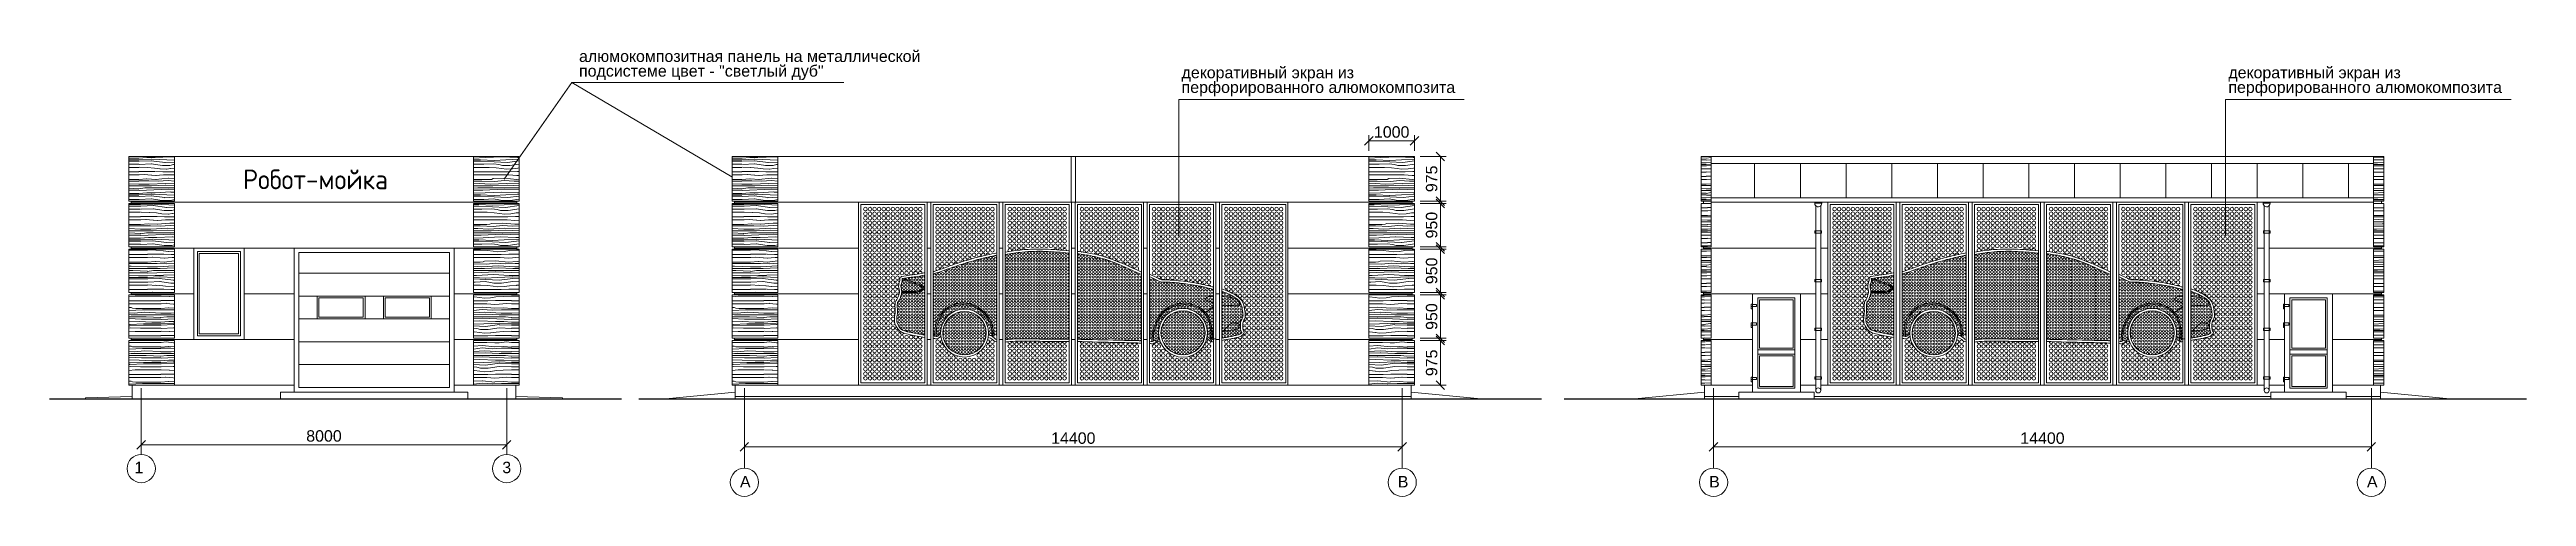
# Model space of a CAD drawing. Header units: metres. Extents: x 14775 to 14878, y 5674 to 5737.
# Drawn here: x 14824.2 to 14878.4, y 5690.1 to 5699.9 of the extents above; entities that cross this region are included whole.
import ezdxf
from ezdxf.enums import TextEntityAlignment as Align

# ---------------------------------------------------------------- set-up
doc = ezdxf.new("R2010")
doc.units = ezdxf.units.M
doc.header["$MEASUREMENT"] = 0
doc.linetypes.add('DGN Style 4', pattern=[5.601258, 2.79888, -1.39944, 0.003499, -1.39944])
doc.layers.get('Defpoints').update_dxf_attribs({"lineweight": 0})
for name, color, linetype, lineweight in [('Level 63', 7, 'Continuous', 0), ('АР-Стены', 7, 'Continuous', 13), ('Стены', 7, 'Continuous', 13), ('ЧЕРТЕЖ', 7, 'Continuous', 0)]:
    doc.layers.add(name, color=color, linetype=linetype, lineweight=lineweight)
doc.styles.add('Style-Arial', font='arial.ttf')
doc.styles.add('Style-Cambria Math IF', font='')
doc.styles.add('Style-txt', font='txt.shx')
doc.styles.get('Style-Cambria Math IF').set_extended_font_data('Cambria Math', italic=True)
doc.dimstyles.new('100', dxfattribs={"dimtxt": 0.25, "dimasz": 0.1875, "dimexe": 0.125, "dimexo": 0.125, "dimgap": 0.0625, "dimtad": 1, "dimdec": 0, "dimlfac": 1000, "dimzin": 11, "dimdsep": 46, "dimtxsty": 'Style-txt', "dimblk": 'OBLIQUE', "dimcen": 0.09, "dimadec": 0, "dimazin": 3, "dimtfac": 1, "dimtdec": 0, "dimtmove": 0, "dimatfit": 3, "dimldrblk": 'TerminatorOpen', "dimfxl": 1, "dimfrac": 2, "dimtzin": 11, "dimlwd": 0, "dimlwe": 0, "dimarcsym": 0})

msp = doc.modelspace()

# ---------------------------------------------------------------- texts
at = {"color": 7, "linetype": 'Continuous', "lineweight": 0, "char_height": 0.25, "attachment_point": 1, "line_spacing_factor": 0.771037, "style": 'Style-Arial'}
for s, insert in [('алюмокомпозитная панель на металлической \\Pподсистеме цвет - "светлый дуб"', (14835.7893, 5699.853)), ('декоративный экран из \\Pперфорированного алюмокомпозита', (14848.9801, 5699.4965)), ('декоративный экран из \\Pперфорированного алюмокомпозита', (14871.8954, 5699.4965))]:
    msp.add_mtext(s, dxfattribs=dict(at, insert=insert))
at = {"layer": 'Level 63', "color": 7, "linetype": 'Continuous', "lineweight": 0, "style": 'Style-Arial'}
for s, p in [('1', (14826.1539, 5690.7336)), ('3', (14834.2067, 5690.7336)), ('А', (14839.429, 5690.4218)), ('В', (14853.829, 5690.4218)), ('В', (14860.6449, 5690.4218)), ('А', (14875.0449, 5690.4218))]:
    msp.add_text(s, height=0.25, dxfattribs=at).set_placement(p, align=Align.MIDDLE_CENTER)
at = {"layer": 'АР-Стены', "color": 251, "linetype": 'Continuous', "lineweight": 13, "style": 'Style-Cambria Math IF'}
msp.add_text('Робот-мойка', height=0.431116, rotation=359.96118, dxfattribs=at).set_placement((14830.0206, 5697.0326), align=Align.MIDDLE_CENTER)

# ---------------------------------------------------------------- blocks, each defined once
blk = doc.blocks.new('_Oblique')
at = {"color": 0, "linetype": 'ByBlock', "lineweight": -2}
blk.add_line((0.5, 0.5), (-0.5, -0.5), dxfattribs=at)
blk = doc.blocks.new('*D74')
at = {"layer": 'Defpoints', "color": 0, "linetype": 'Continuous', "lineweight": 0, "transparency": 16777216}
for p in [(14853.809, 5691.184), (14839.409, 5690.718), (14853.809, 5690.718)]:
    blk.add_point(p, dxfattribs=at)
at = {"layer": 'ЧЕРТЕЖ', "color": 7, "linetype": 'Continuous', "lineweight": 0, "transparency": 16777216}
for p, q in [((14839.409, 5690.843), (14839.409, 5691.309)), ((14853.809, 5690.843), (14853.809, 5691.309))]:
    blk.add_line(p, q, dxfattribs=at)
at = {"layer": 'ЧЕРТЕЖ', "color": 0, "linetype": 'Continuous', "lineweight": 0, "transparency": 16777216}
blk.add_line((14839.409, 5691.184), (14853.809, 5691.184), dxfattribs=at)
at = {"layer": 'ЧЕРТЕЖ', "color": 0, "linetype": 'Continuous', "lineweight": 0, "transparency": 16777216, "xscale": 0.1875, "yscale": 0.1875, "zscale": 0.1875, "rotation": 180}
blk.add_blockref('_Oblique', (14839.409, 5691.184), dxfattribs=at)
at = {"layer": 'ЧЕРТЕЖ', "color": 0, "linetype": 'Continuous', "lineweight": 0, "transparency": 16777216, "xscale": 0.1875, "yscale": 0.1875, "zscale": 0.1875}
blk.add_blockref('_Oblique', (14853.809, 5691.184), dxfattribs=at)
at = {"layer": 'ЧЕРТЕЖ', "color": 0, "linetype": 'Continuous', "lineweight": 0, "transparency": 16777216, "insert": (14846.609, 5691.374), "char_height": 0.25, "attachment_point": 5, "style": 'Style-Arial'}
blk.add_mtext('14400', dxfattribs=at)
blk = doc.blocks.new('TerminatorOpen')
at = {"color": 0, "linetype": 'ByBlock', "lineweight": -2}
for q in [(-1, 0.5), (-1, 0), (-1, -0.5)]:
    blk.add_line((0, 0), q, dxfattribs=at)
blk = doc.blocks.new('*D75')
at = {"layer": 'Defpoints', "color": 0, "linetype": 'Continuous', "lineweight": 0, "transparency": 16777216}
for p in [(14875.025, 5691.184), (14860.625, 5690.718), (14875.025, 5690.718)]:
    blk.add_point(p, dxfattribs=at)
at = {"layer": 'ЧЕРТЕЖ', "color": 7, "linetype": 'Continuous', "lineweight": 0, "transparency": 16777216}
for p, q in [((14860.625, 5690.843), (14860.625, 5691.309)), ((14875.025, 5690.843), (14875.025, 5691.309))]:
    blk.add_line(p, q, dxfattribs=at)
at = {"layer": 'ЧЕРТЕЖ', "color": 0, "linetype": 'Continuous', "lineweight": 0, "transparency": 16777216}
blk.add_line((14860.625, 5691.184), (14875.025, 5691.184), dxfattribs=at)
at = {"layer": 'ЧЕРТЕЖ', "color": 0, "linetype": 'Continuous', "lineweight": 0, "transparency": 16777216, "xscale": 0.1875, "yscale": 0.1875, "zscale": 0.1875, "rotation": 180}
blk.add_blockref('_Oblique', (14860.625, 5691.184), dxfattribs=at)
at = {"layer": 'ЧЕРТЕЖ', "color": 0, "linetype": 'Continuous', "lineweight": 0, "transparency": 16777216, "xscale": 0.1875, "yscale": 0.1875, "zscale": 0.1875}
blk.add_blockref('_Oblique', (14875.025, 5691.184), dxfattribs=at)
at = {"layer": 'ЧЕРТЕЖ', "color": 0, "linetype": 'Continuous', "lineweight": 0, "transparency": 16777216, "insert": (14867.825, 5691.374), "char_height": 0.25, "attachment_point": 5, "style": 'Style-Arial'}
blk.add_mtext('14400', dxfattribs=at)
blk = doc.blocks.new('*D76')
at = {"layer": 'Defpoints', "color": 0, "linetype": 'Continuous', "lineweight": 0, "transparency": 16777216}
for p in [(14834.206, 5691.231), (14826.206, 5691.018), (14834.206, 5691.018)]:
    blk.add_point(p, dxfattribs=at)
at = {"layer": 'ЧЕРТЕЖ', "color": 7, "linetype": 'Continuous', "lineweight": 0, "transparency": 16777216}
for p, q in [((14826.206, 5691.143), (14826.206, 5691.356)), ((14834.206, 5691.143), (14834.206, 5691.356))]:
    blk.add_line(p, q, dxfattribs=at)
at = {"layer": 'ЧЕРТЕЖ', "color": 0, "linetype": 'Continuous', "lineweight": 0, "transparency": 16777216}
blk.add_line((14826.206, 5691.231), (14834.206, 5691.231), dxfattribs=at)
at = {"layer": 'ЧЕРТЕЖ', "color": 0, "linetype": 'Continuous', "lineweight": 0, "transparency": 16777216, "xscale": 0.1875, "yscale": 0.1875, "zscale": 0.1875, "rotation": 180}
blk.add_blockref('_Oblique', (14826.206, 5691.231), dxfattribs=at)
at = {"layer": 'ЧЕРТЕЖ', "color": 0, "linetype": 'Continuous', "lineweight": 0, "transparency": 16777216, "xscale": 0.1875, "yscale": 0.1875, "zscale": 0.1875}
blk.add_blockref('_Oblique', (14834.206, 5691.231), dxfattribs=at)
at = {"layer": 'ЧЕРТЕЖ', "color": 0, "linetype": 'Continuous', "lineweight": 0, "transparency": 16777216, "insert": (14830.206, 5691.421), "char_height": 0.25, "attachment_point": 5, "style": 'Style-Arial'}
blk.add_mtext('8000', dxfattribs=at)
blk = doc.blocks.new('*U77')
at = {"layer": 'АР-Стены', "color": 251, "linetype": 'Continuous', "lineweight": 0}
blk.add_line((1.907, 0.259), (1.929, 0.254), dxfattribs=at)
at = {"layer": 'АР-Стены', "color": 8, "linetype": 'Continuous', "lineweight": 0}
blk.add_line((-1.769, -0.938), (-1.722, -0.975), dxfattribs=at)
at = {"layer": 'АР-Стены', "color": 8, "linetype": 'Continuous', "lineweight": 13, "flags": 128}
blk.add_lwpolyline([(-1.767, -0.998), (-1.813, -0.97), (-1.864, -0.956)], dxfattribs=at)
at = {"layer": 'АР-Стены', "color": 8, "linetype": 'Continuous', "lineweight": 0, "flags": 128}
blk.add_lwpolyline([(-1.769, -0.938), (-1.793, -0.924), (-1.858, -0.906)], dxfattribs=at)
at = {"layer": 'АР-Стены', "color": 251, "linetype": 'Continuous', "lineweight": 0}
for centre, radius in [((-4.55, 1.85), 0.04), ((-4.55, 1.75), 0.04), ((-4.55, 1.65), 0.04), ((-4.45, 1.85), 0.04), ((-4.45, 1.75), 0.04), ((-4.45, 1.65), 0.04), ((-4.35, 1.85), 0.04), ((-4.35, 1.75), 0.04), ((-4.35, 1.65), 0.04), ((-4.25, 1.85), 0.04), ((-4.25, 1.75), 0.04), ((-4.25, 1.65), 0.04), ((-4.15, 1.85), 0.04), ((-4.15, 1.75), 0.04), ((-4.15, 1.65), 0.04), ((-4.05, 1.85), 0.04), ((-4.05, 1.75), 0.04), ((-4.05, 1.65), 0.04), ((-3.95, 1.85), 0.04), ((-3.95, 1.75), 0.04), ((-3.95, 1.65), 0.04), ((-3.85, 1.85), 0.04), ((-3.85, 1.75), 0.04), ((-3.85, 1.65), 0.04), ((-3.75, 1.85), 0.04), ((-3.75, 1.75), 0.04), ((-3.75, 1.65), 0.04), ((-3.65, 1.85), 0.04), ((-3.65, 1.75), 0.04), ((-3.65, 1.65), 0.04), ((-3.55, 1.85), 0.04), ((-3.55, 1.75), 0.04), ((-3.55, 1.65), 0.04), ((-3.45, 1.85), 0.04), ((-3.45, 1.75), 0.04), ((-3.45, 1.65), 0.04), ((-3.35, 1.85), 0.04), ((-3.35, 1.75), 0.04), ((-3.35, 1.65), 0.04), ((-2.97, 1.85), 0.04), ((-2.97, 1.75), 0.04), ((-2.97, 1.65), 0.04), ((-2.87, 1.85), 0.04), ((-2.87, 1.75), 0.04), ((-2.87, 1.65), 0.04), ((-2.77, 1.85), 0.04), ((-2.77, 1.75), 0.04), ((-2.77, 1.65), 0.04), ((-2.67, 1.85), 0.04), ((-2.67, 1.75), 0.04), ((-2.67, 1.65), 0.04), ((-2.57, 1.85), 0.04), ((-2.57, 1.75), 0.04), ((-2.57, 1.65), 0.04), ((-2.47, 1.85), 0.04), ((-2.47, 1.75), 0.04), ((-2.47, 1.65), 0.04), ((-2.37, 1.85), 0.04), ((-2.37, 1.75), 0.04), ((-2.37, 1.65), 0.04), ((-2.27, 1.85), 0.04), ((-2.27, 1.75), 0.04), ((-2.27, 1.65), 0.04), ((-2.17, 1.85), 0.04), ((-2.17, 1.75), 0.04), ((-2.17, 1.65), 0.04), ((-2.07, 1.85), 0.04), ((-2.07, 1.75), 0.04), ((-2.07, 1.65), 0.04), ((-1.97, 1.85), 0.04), ((-1.97, 1.75), 0.04), ((-1.97, 1.65), 0.04), ((-1.87, 1.85), 0.04), ((-1.87, 1.75), 0.04), ((-1.87, 1.65), 0.04), ((-1.77, 1.85), 0.04), ((-1.77, 1.75), 0.04), ((-1.77, 1.65), 0.04), ((-1.39, 1.85), 0.04), ((-1.39, 1.75), 0.04), ((-1.39, 1.65), 0.04), ((-1.29, 1.85), 0.04), ((-1.29, 1.75), 0.04), ((-1.29, 1.65), 0.04), ((-1.19, 1.85), 0.04), ((-1.19, 1.75), 0.04), ((-1.19, 1.65), 0.04), ((-1.09, 1.85), 0.04), ((-1.09, 1.75), 0.04), ((-1.09, 1.65), 0.04), ((-0.99, 1.85), 0.04), ((-0.99, 1.75), 0.04), ((-0.99, 1.65), 0.04), ((-0.89, 1.85), 0.04), ((-0.89, 1.75), 0.04), ((-0.89, 1.65), 0.04), ((-0.79, 1.85), 0.04), ((-0.79, 1.75), 0.04), ((-0.79, 1.65), 0.04), ((-0.69, 1.85), 0.04), ((-0.69, 1.75), 0.04), ((-0.69, 1.65), 0.04), ((-0.59, 1.85), 0.04), ((-0.59, 1.75), 0.04), ((-0.59, 1.65), 0.04), ((-0.49, 1.85), 0.04), ((-0.49, 1.75), 0.04), ((-0.49, 1.65), 0.04), ((-0.39, 1.85), 0.04), ((-0.39, 1.75), 0.04), ((-0.39, 1.65), 0.04), ((-0.29, 1.85), 0.04), ((-0.29, 1.75), 0.04), ((-0.29, 1.65), 0.04), ((-0.19, 1.85), 0.04), ((-0.19, 1.75), 0.04), ((-0.19, 1.65), 0.04), ((0.19, 1.85), 0.04), ((0.19, 1.75), 0.04), ((0.19, 1.65), 0.04), ((0.29, 1.85), 0.04), ((0.29, 1.75), 0.04), ((0.29, 1.65), 0.04), ((0.39, 1.85), 0.04), ((0.39, 1.75), 0.04), ((0.39, 1.65), 0.04), ((0.49, 1.85), 0.04), ((0.49, 1.75), 0.04), ((0.49, 1.65), 0.04), ((0.59, 1.85), 0.04), ((0.59, 1.75), 0.04), ((0.59, 1.65), 0.04), ((0.69, 1.85), 0.04), ((0.69, 1.75), 0.04), ((0.69, 1.65), 0.04), ((0.79, 1.85), 0.04), ((0.79, 1.75), 0.04), ((0.79, 1.65), 0.04), ((0.89, 1.85), 0.04), ((0.89, 1.75), 0.04), ((0.89, 1.65), 0.04), ((0.99, 1.85), 0.04), ((0.99, 1.75), 0.04), ((0.99, 1.65), 0.04), ((1.09, 1.85), 0.04), ((1.09, 1.75), 0.04), ((1.09, 1.65), 0.04), ((1.19, 1.85), 0.04), ((1.19, 1.75), 0.04), ((1.19, 1.65), 0.04), ((1.29, 1.85), 0.04), ((1.29, 1.75), 0.04), ((1.29, 1.65), 0.04), ((1.39, 1.85), 0.04), ((1.39, 1.75), 0.04), ((1.39, 1.65), 0.04), ((1.77, 1.85), 0.04), ((1.77, 1.75), 0.04), ((1.77, 1.65), 0.04), ((1.87, 1.85), 0.04), ((1.87, 1.75), 0.04), ((1.87, 1.65), 0.04), ((1.97, 1.85), 0.04), ((1.97, 1.75), 0.04), ((1.97, 1.65), 0.04), ((2.07, 1.85), 0.04), ((2.07, 1.75), 0.04), ((2.07, 1.65), 0.04), ((2.17, 1.85), 0.04), ((2.17, 1.75), 0.04), ((2.17, 1.65), 0.04), ((2.27, 1.85), 0.04), ((2.27, 1.75), 0.04), ((2.27, 1.65), 0.04), ((2.37, 1.85), 0.04), ((2.37, 1.75), 0.04), ((2.37, 1.65), 0.04), ((2.47, 1.85), 0.04), ((2.47, 1.75), 0.04), ((2.47, 1.65), 0.04), ((2.57, 1.85), 0.04), ((2.57, 1.75), 0.04), ((2.57, 1.65), 0.04), ((2.67, 1.85), 0.04), ((2.67, 1.75), 0.04), ((2.67, 1.65), 0.04), ((2.77, 1.85), 0.04), ((2.77, 1.75), 0.04), ((2.77, 1.65), 0.04), ((2.87, 1.85), 0.04), ((2.87, 1.75), 0.04), ((2.87, 1.65), 0.04), ((2.97, 1.85), 0.04), ((2.97, 1.75), 0.04), ((2.97, 1.65), 0.04), ((3.35, 1.85), 0.04), ((3.35, 1.75), 0.04), ((3.35, 1.65), 0.04), ((3.45, 1.85), 0.04), ((3.45, 1.75), 0.04), ((3.45, 1.65), 0.04), ((3.55, 1.85), 0.04), ((3.55, 1.75), 0.04), ((3.55, 1.65), 0.04), ((3.65, 1.85), 0.04), ((3.65, 1.75), 0.04), ((3.65, 1.65), 0.04), ((3.75, 1.85), 0.04), ((3.75, 1.75), 0.04), ((3.75, 1.65), 0.04), ((3.85, 1.85), 0.04), ((3.85, 1.75), 0.04), ((3.85, 1.65), 0.04), ((3.95, 1.85), 0.04), ((3.95, 1.75), 0.04), ((3.95, 1.65), 0.04), ((4.05, 1.85), 0.04), ((4.05, 1.75), 0.04), ((4.05, 1.65), 0.04), ((4.15, 1.85), 0.04), ((4.15, 1.75), 0.04), ((4.15, 1.65), 0.04), ((4.25, 1.85), 0.04), ((4.25, 1.75), 0.04), ((4.25, 1.65), 0.04), ((4.35, 1.85), 0.04), ((4.35, 1.75), 0.04), ((4.35, 1.65), 0.04), ((4.45, 1.85), 0.04), ((4.45, 1.75), 0.04), ((4.45, 1.65), 0.04), ((4.55, 1.85), 0.04), ((4.55, 1.75), 0.04), ((4.55, 1.65), 0.04), ((-4.55, 1.55), 0.04), ((-4.55, 1.45), 0.04), ((-4.55, 1.35), 0.04), ((-4.55, 1.25), 0.04), ((-4.55, 1.15), 0.04), ((-4.55, 1.05), 0.04), ((-4.45, 1.55), 0.04), ((-4.45, 1.45), 0.04), ((-4.45, 1.35), 0.04), ((-4.45, 1.25), 0.04), ((-4.45, 1.15), 0.04), ((-4.45, 1.05), 0.04), ((-4.35, 1.55), 0.04), ((-4.35, 1.45), 0.04), ((-4.35, 1.35), 0.04), ((-4.35, 1.25), 0.04), ((-4.35, 1.15), 0.04), ((-4.35, 1.05), 0.04), ((-4.25, 1.55), 0.04), ((-4.25, 1.45), 0.04), ((-4.25, 1.35), 0.04), ((-4.25, 1.25), 0.04), ((-4.25, 1.15), 0.04), ((-4.25, 1.05), 0.04), ((-4.15, 1.55), 0.04), ((-4.15, 1.45), 0.04), ((-4.15, 1.35), 0.04), ((-4.15, 1.25), 0.04), ((-4.15, 1.15), 0.04), ((-4.15, 1.05), 0.04), ((-4.05, 1.55), 0.04), ((-4.05, 1.45), 0.04), ((-4.05, 1.35), 0.04), ((-4.05, 1.25), 0.04), ((-4.05, 1.15), 0.04), ((-4.05, 1.05), 0.04), ((-3.95, 1.55), 0.04), ((-3.95, 1.45), 0.04), ((-3.95, 1.35), 0.04), ((-3.95, 1.25), 0.04), ((-3.95, 1.15), 0.04), ((-3.95, 1.05), 0.04), ((-3.85, 1.55), 0.04), ((-3.85, 1.45), 0.04), ((-3.85, 1.35), 0.04), ((-3.85, 1.25), 0.04), ((-3.85, 1.15), 0.04), ((-3.85, 1.05), 0.04), ((-3.75, 1.55), 0.04), ((-3.75, 1.45), 0.04), ((-3.75, 1.35), 0.04), ((-3.75, 1.25), 0.04), ((-3.75, 1.15), 0.04), ((-3.75, 1.05), 0.04), ((-3.65, 1.55), 0.04), ((-3.65, 1.45), 0.04), ((-3.65, 1.35), 0.04), ((-3.65, 1.25), 0.04), ((-3.65, 1.15), 0.04), ((-3.65, 1.05), 0.04), ((-3.55, 1.55), 0.04), ((-3.55, 1.45), 0.04), ((-3.55, 1.35), 0.04), ((-3.55, 1.25), 0.04), ((-3.55, 1.15), 0.04), ((-3.55, 1.05), 0.04), ((-3.45, 1.55), 0.04), ((-3.45, 1.45), 0.04), ((-3.45, 1.35), 0.04), ((-3.45, 1.25), 0.04), ((-3.45, 1.15), 0.04), ((-3.45, 1.05), 0.04), ((-3.35, 1.55), 0.04), ((-3.35, 1.45), 0.04), ((-3.35, 1.35), 0.04), ((-3.35, 1.25), 0.04), ((-3.35, 1.15), 0.04), ((-3.35, 1.05), 0.04), ((-2.97, 1.55), 0.04), ((-2.97, 1.45), 0.04), ((-2.97, 1.35), 0.04), ((-2.97, 1.25), 0.04), ((-2.97, 1.15), 0.04), ((-2.97, 1.05), 0.04), ((-2.87, 1.55), 0.04), ((-2.87, 1.45), 0.04), ((-2.87, 1.35), 0.04), ((-2.87, 1.25), 0.04), ((-2.87, 1.15), 0.04), ((-2.87, 1.05), 0.04), ((-2.77, 1.55), 0.04), ((-2.77, 1.45), 0.04), ((-2.77, 1.35), 0.04), ((-2.77, 1.25), 0.04), ((-2.77, 1.15), 0.04), ((-2.77, 1.05), 0.04), ((-2.67, 1.55), 0.04), ((-2.67, 1.45), 0.04), ((-2.67, 1.35), 0.04), ((-2.67, 1.25), 0.04), ((-2.67, 1.15), 0.04), ((-2.67, 1.05), 0.04), ((-2.57, 1.55), 0.04), ((-2.57, 1.45), 0.04), ((-2.57, 1.35), 0.04), ((-2.57, 1.25), 0.04), ((-2.57, 1.15), 0.04), ((-2.57, 1.05), 0.04), ((-2.47, 1.55), 0.04), ((-2.47, 1.45), 0.04), ((-2.47, 1.35), 0.04), ((-2.47, 1.25), 0.04), ((-2.47, 1.15), 0.04), ((-2.47, 1.05), 0.04), ((-2.37, 1.55), 0.04), ((-2.37, 1.45), 0.04), ((-2.37, 1.35), 0.04), ((-2.37, 1.25), 0.04), ((-2.37, 1.15), 0.04), ((-2.37, 1.05), 0.04), ((-2.27, 1.55), 0.04), ((-2.27, 1.45), 0.04), ((-2.27, 1.35), 0.04), ((-2.27, 1.25), 0.04), ((-2.27, 1.15), 0.04), ((-2.27, 1.05), 0.04), ((-2.17, 1.55), 0.04), ((-2.17, 1.45), 0.04), ((-2.17, 1.35), 0.04), ((-2.17, 1.25), 0.04), ((-2.17, 1.15), 0.04), ((-2.17, 1.05), 0.04), ((-2.07, 1.55), 0.04), ((-2.07, 1.45), 0.04), ((-2.07, 1.35), 0.04), ((-2.07, 1.25), 0.04), ((-2.07, 1.15), 0.04), ((-2.07, 1.05), 0.04), ((-1.97, 1.55), 0.04), ((-1.97, 1.45), 0.04), ((-1.97, 1.35), 0.04), ((-1.97, 1.25), 0.04), ((-1.97, 1.15), 0.04), ((-1.97, 1.05), 0.04), ((-1.87, 1.55), 0.04), ((-1.87, 1.45), 0.04), ((-1.87, 1.35), 0.04), ((-1.87, 1.25), 0.04), ((-1.87, 1.15), 0.04), ((-1.87, 1.05), 0.04), ((-1.77, 1.55), 0.04), ((-1.77, 1.45), 0.04), ((-1.77, 1.35), 0.04), ((-1.77, 1.25), 0.04), ((-1.77, 1.15), 0.04), ((-1.77, 1.05), 0.04), ((-1.39, 1.55), 0.04), ((-1.39, 1.45), 0.04), ((-1.39, 1.35), 0.04), ((-1.39, 1.25), 0.04), ((-1.39, 1.15), 0.04), ((-1.39, 1.05), 0.04), ((-1.29, 1.55), 0.04), ((-1.29, 1.45), 0.04), ((-1.29, 1.35), 0.04), ((-1.29, 1.25), 0.04), ((-1.29, 1.15), 0.04), ((-1.29, 1.05), 0.04), ((-1.19, 1.55), 0.04), ((-1.19, 1.45), 0.04), ((-1.19, 1.35), 0.04), ((-1.19, 1.25), 0.04), ((-1.19, 1.15), 0.04), ((-1.19, 1.05), 0.04), ((-1.09, 1.55), 0.04), ((-1.09, 1.45), 0.04), ((-1.09, 1.35), 0.04), ((-1.09, 1.25), 0.04), ((-1.09, 1.15), 0.04), ((-1.09, 1.05), 0.04), ((-0.99, 1.55), 0.04), ((-0.99, 1.45), 0.04), ((-0.99, 1.35), 0.04), ((-0.99, 1.25), 0.04), ((-0.99, 1.15), 0.04), ((-0.99, 1.05), 0.04), ((-0.89, 1.55), 0.04), ((-0.89, 1.45), 0.04), ((-0.89, 1.35), 0.04), ((-0.89, 1.25), 0.04), ((-0.89, 1.15), 0.04), ((-0.89, 1.05), 0.04), ((-0.79, 1.55), 0.04), ((-0.79, 1.45), 0.04), ((-0.79, 1.35), 0.04), ((-0.79, 1.25), 0.04), ((-0.79, 1.15), 0.04), ((-0.79, 1.05), 0.04), ((-0.69, 1.55), 0.04), ((-0.69, 1.45), 0.04), ((-0.69, 1.35), 0.04), ((-0.69, 1.25), 0.04), ((-0.69, 1.15), 0.04), ((-0.69, 1.05), 0.04), ((-0.59, 1.55), 0.04), ((-0.59, 1.45), 0.04), ((-0.59, 1.35), 0.04), ((-0.59, 1.25), 0.04), ((-0.59, 1.15), 0.04), ((-0.59, 1.05), 0.04), ((-0.49, 1.55), 0.04), ((-0.49, 1.45), 0.04), ((-0.49, 1.35), 0.04), ((-0.49, 1.25), 0.04), ((-0.49, 1.15), 0.04), ((-0.49, 1.05), 0.04), ((-0.39, 1.55), 0.04), ((-0.39, 1.45), 0.04), ((-0.39, 1.35), 0.04), ((-0.39, 1.25), 0.04), ((-0.39, 1.15), 0.04), ((-0.39, 1.05), 0.04), ((-0.29, 1.55), 0.04), ((-0.29, 1.45), 0.04), ((-0.29, 1.35), 0.04), ((-0.29, 1.25), 0.04), ((-0.29, 1.15), 0.04), ((-0.29, 1.05), 0.04), ((-0.19, 1.55), 0.04), ((-0.19, 1.45), 0.04), ((-0.19, 1.35), 0.04), ((-0.19, 1.25), 0.04), ((-0.19, 1.15), 0.04), ((-0.19, 1.05), 0.04), ((0.19, 1.55), 0.04), ((0.19, 1.45), 0.04), ((0.19, 1.35), 0.04), ((0.19, 1.25), 0.04), ((0.19, 1.15), 0.04), ((0.19, 1.05), 0.04), ((0.29, 1.55), 0.04), ((0.29, 1.45), 0.04), ((0.29, 1.35), 0.04), ((0.29, 1.25), 0.04), ((0.29, 1.15), 0.04), ((0.29, 1.05), 0.04), ((0.39, 1.55), 0.04), ((0.39, 1.45), 0.04), ((0.39, 1.35), 0.04), ((0.39, 1.25), 0.04), ((0.39, 1.15), 0.04), ((0.39, 1.05), 0.04), ((0.49, 1.55), 0.04), ((0.49, 1.45), 0.04), ((0.49, 1.35), 0.04), ((0.49, 1.25), 0.04), ((0.49, 1.15), 0.04), ((0.49, 1.05), 0.04), ((0.59, 1.55), 0.04), ((0.59, 1.45), 0.04), ((0.59, 1.35), 0.04), ((0.59, 1.25), 0.04), ((0.59, 1.15), 0.04), ((0.59, 1.05), 0.04), ((0.69, 1.55), 0.04), ((0.69, 1.45), 0.04), ((0.69, 1.35), 0.04), ((0.69, 1.25), 0.04), ((0.69, 1.15), 0.04), ((0.69, 1.05), 0.04), ((0.79, 1.55), 0.04), ((0.79, 1.45), 0.04), ((0.79, 1.35), 0.04), ((0.79, 1.25), 0.04), ((0.79, 1.15), 0.04), ((0.79, 1.05), 0.04), ((0.89, 1.55), 0.04), ((0.89, 1.45), 0.04), ((0.89, 1.35), 0.04), ((0.89, 1.25), 0.04), ((0.89, 1.15), 0.04), ((0.89, 1.05), 0.04), ((0.99, 1.55), 0.04), ((0.99, 1.45), 0.04), ((0.99, 1.35), 0.04), ((0.99, 1.25), 0.04), ((0.99, 1.15), 0.04), ((0.99, 1.05), 0.04), ((1.09, 1.55), 0.04), ((1.09, 1.45), 0.04), ((1.09, 1.35), 0.04), ((1.09, 1.25), 0.04), ((1.09, 1.15), 0.04), ((1.09, 1.05), 0.04), ((1.19, 1.55), 0.04), ((1.19, 1.45), 0.04), ((1.19, 1.35), 0.04), ((1.19, 1.25), 0.04), ((1.19, 1.15), 0.04), ((1.19, 1.05), 0.04), ((1.29, 1.55), 0.04), ((1.29, 1.45), 0.04), ((1.29, 1.35), 0.04), ((1.29, 1.25), 0.04), ((1.29, 1.15), 0.04), ((1.29, 1.05), 0.04), ((1.39, 1.55), 0.04), ((1.39, 1.45), 0.04), ((1.39, 1.35), 0.04), ((1.39, 1.25), 0.04), ((1.39, 1.15), 0.04), ((1.39, 1.05), 0.04), ((1.77, 1.55), 0.04), ((1.77, 1.45), 0.04), ((1.77, 1.35), 0.04), ((1.77, 1.25), 0.04), ((1.77, 1.15), 0.04), ((1.77, 1.05), 0.04), ((1.87, 1.55), 0.04), ((1.87, 1.45), 0.04), ((1.87, 1.35), 0.04), ((1.87, 1.25), 0.04), ((1.87, 1.15), 0.04), ((1.87, 1.05), 0.04), ((1.97, 1.55), 0.04), ((1.97, 1.45), 0.04), ((1.97, 1.35), 0.04), ((1.97, 1.25), 0.04), ((1.97, 1.15), 0.04), ((1.97, 1.05), 0.04), ((2.07, 1.55), 0.04), ((2.07, 1.45), 0.04), ((2.07, 1.35), 0.04), ((2.07, 1.25), 0.04), ((2.07, 1.15), 0.04), ((2.07, 1.05), 0.04), ((2.17, 1.55), 0.04), ((2.17, 1.45), 0.04), ((2.17, 1.35), 0.04), ((2.17, 1.25), 0.04), ((2.17, 1.15), 0.04), ((2.17, 1.05), 0.04), ((2.27, 1.55), 0.04), ((2.27, 1.45), 0.04), ((2.27, 1.35), 0.04), ((2.27, 1.25), 0.04), ((2.27, 1.15), 0.04), ((2.27, 1.05), 0.04), ((2.37, 1.55), 0.04), ((2.37, 1.45), 0.04), ((2.37, 1.35), 0.04), ((2.37, 1.25), 0.04), ((2.37, 1.15), 0.04), ((2.37, 1.05), 0.04), ((2.47, 1.55), 0.04), ((2.47, 1.45), 0.04), ((2.47, 1.35), 0.04), ((2.47, 1.25), 0.04), ((2.47, 1.15), 0.04), ((2.47, 1.05), 0.04), ((2.57, 1.55), 0.04), ((2.57, 1.45), 0.04), ((2.57, 1.35), 0.04), ((2.57, 1.25), 0.04), ((2.57, 1.15), 0.04), ((2.57, 1.05), 0.04), ((2.67, 1.55), 0.04), ((2.67, 1.45), 0.04), ((2.67, 1.35), 0.04), ((2.67, 1.25), 0.04), ((2.67, 1.15), 0.04), ((2.67, 1.05), 0.04), ((2.77, 1.55), 0.04), ((2.77, 1.45), 0.04), ((2.77, 1.35), 0.04), ((2.77, 1.25), 0.04), ((2.77, 1.15), 0.04), ((2.77, 1.05), 0.04), ((2.87, 1.55), 0.04), ((2.87, 1.45), 0.04), ((2.87, 1.35), 0.04), ((2.87, 1.25), 0.04), ((2.87, 1.15), 0.04), ((2.87, 1.05), 0.04), ((2.97, 1.55), 0.04), ((2.97, 1.45), 0.04), ((2.97, 1.35), 0.04), ((2.97, 1.25), 0.04), ((2.97, 1.15), 0.04), ((2.97, 1.05), 0.04), ((3.35, 1.55), 0.04), ((3.35, 1.45), 0.04), ((3.35, 1.35), 0.04), ((3.35, 1.25), 0.04), ((3.35, 1.15), 0.04), ((3.35, 1.05), 0.04), ((3.45, 1.55), 0.04), ((3.45, 1.45), 0.04), ((3.45, 1.35), 0.04), ((3.45, 1.25), 0.04), ((3.45, 1.15), 0.04), ((3.45, 1.05), 0.04), ((3.55, 1.55), 0.04), ((3.55, 1.45), 0.04), ((3.55, 1.35), 0.04), ((3.55, 1.25), 0.04), ((3.55, 1.15), 0.04), ((3.55, 1.05), 0.04), ((3.65, 1.55), 0.04), ((3.65, 1.45), 0.04), ((3.65, 1.35), 0.04), ((3.65, 1.25), 0.04), ((3.65, 1.15), 0.04), ((3.65, 1.05), 0.04), ((3.75, 1.55), 0.04), ((3.75, 1.45), 0.04), ((3.75, 1.35), 0.04), ((3.75, 1.25), 0.04), ((3.75, 1.15), 0.04), ((3.75, 1.05), 0.04), ((3.85, 1.55), 0.04), ((3.85, 1.45), 0.04), ((3.85, 1.35), 0.04), ((3.85, 1.25), 0.04), ((3.85, 1.15), 0.04), ((3.85, 1.05), 0.04), ((3.95, 1.55), 0.04), ((3.95, 1.45), 0.04), ((3.95, 1.35), 0.04), ((3.95, 1.25), 0.04), ((3.95, 1.15), 0.04), ((3.95, 1.05), 0.04), ((4.05, 1.55), 0.04), ((4.05, 1.45), 0.04), ((4.05, 1.35), 0.04), ((4.05, 1.25), 0.04), ((4.05, 1.15), 0.04), ((4.05, 1.05), 0.04), ((4.15, 1.55), 0.04), ((4.15, 1.45), 0.04), ((4.15, 1.35), 0.04), ((4.15, 1.25), 0.04), ((4.15, 1.15), 0.04), ((4.15, 1.05), 0.04), ((4.25, 1.55), 0.04), ((4.25, 1.45), 0.04), ((4.25, 1.35), 0.04), ((4.25, 1.25), 0.04), ((4.25, 1.15), 0.04), ((4.25, 1.05), 0.04), ((4.35, 1.55), 0.04), ((4.35, 1.45), 0.04), ((4.35, 1.35), 0.04), ((4.35, 1.25), 0.04), ((4.35, 1.15), 0.04), ((4.35, 1.05), 0.04), ((4.45, 1.55), 0.04), ((4.45, 1.45), 0.04), ((4.45, 1.35), 0.04), ((4.45, 1.25), 0.04), ((4.45, 1.15), 0.04), ((4.45, 1.05), 0.04), ((4.55, 1.55), 0.04), ((4.55, 1.45), 0.04), ((4.55, 1.35), 0.04), ((4.55, 1.25), 0.04), ((4.55, 1.15), 0.04), ((4.55, 1.05), 0.04), ((-4.55, 0.95), 0.04), ((-4.55, 0.85), 0.04), ((-4.55, 0.75), 0.04), ((-4.55, 0.65), 0.04), ((-4.55, 0.55), 0.04), ((-4.45, 0.95), 0.04), ((-4.45, 0.85), 0.04), ((-4.45, 0.75), 0.04), ((-4.45, 0.65), 0.04), ((-4.45, 0.55), 0.04), ((-4.35, 0.95), 0.04), ((-4.35, 0.85), 0.04), ((-4.35, 0.75), 0.04), ((-4.35, 0.65), 0.04), ((-4.35, 0.55), 0.04), ((-4.25, 0.95), 0.04), ((-4.25, 0.85), 0.04), ((-4.25, 0.75), 0.04), ((-4.25, 0.65), 0.04), ((-4.25, 0.55), 0.04), ((-4.15, 0.95), 0.04), ((-4.15, 0.85), 0.04), ((-4.15, 0.75), 0.04), ((-4.15, 0.65), 0.04), ((-4.15, 0.55), 0.04), ((-4.05, 0.95), 0.04), ((-4.05, 0.85), 0.04), ((-4.05, 0.75), 0.04), ((-4.05, 0.65), 0.04), ((-4.05, 0.55), 0.04), ((-3.95, 0.95), 0.04), ((-3.95, 0.85), 0.04), ((-3.95, 0.75), 0.04), ((-3.95, 0.65), 0.04), ((-3.95, 0.55), 0.04), ((-3.85, 0.95), 0.04), ((-3.85, 0.85), 0.04), ((-3.85, 0.75), 0.04), ((-3.85, 0.65), 0.04), ((-3.85, 0.55), 0.04), ((-3.75, 0.95), 0.04), ((-3.75, 0.85), 0.04), ((-3.75, 0.75), 0.04), ((-3.75, 0.65), 0.04), ((-3.75, 0.55), 0.04), ((-3.65, 0.95), 0.04), ((-3.65, 0.85), 0.04), ((-3.65, 0.75), 0.04), ((-3.65, 0.65), 0.04), ((-3.65, 0.55), 0.04), ((-3.55, 0.95), 0.04), ((-3.55, 0.85), 0.04), ((-3.55, 0.75), 0.04), ((-3.55, 0.65), 0.04), ((-3.55, 0.55), 0.04), ((-3.45, 0.95), 0.04), ((-3.45, 0.85), 0.04), ((-3.45, 0.75), 0.04), ((-3.45, 0.65), 0.04), ((-3.45, 0.55), 0.04), ((-3.35, 0.95), 0.04), ((-3.35, 0.85), 0.04), ((-3.35, 0.75), 0.04), ((-3.35, 0.65), 0.04), ((-3.35, 0.55), 0.04), ((-2.97, 0.95), 0.04), ((-2.97, 0.85), 0.04), ((-2.97, 0.75), 0.04), ((-2.97, 0.65), 0.04), ((-2.87, 0.95), 0.04), ((-2.87, 0.85), 0.04), ((-2.87, 0.75), 0.04), ((-2.87, 0.65), 0.04), ((-2.77, 0.95), 0.04), ((-2.77, 0.85), 0.04), ((-2.77, 0.75), 0.04), ((-2.77, 0.65), 0.04), ((-2.67, 0.95), 0.04), ((-2.67, 0.85), 0.04), ((-2.67, 0.75), 0.04), ((-2.57, 0.95), 0.04), ((-2.57, 0.85), 0.04), ((-2.57, 0.75), 0.04), ((-2.47, 0.95), 0.04), ((-2.47, 0.85), 0.04), ((-2.47, 0.75), 0.04), ((-2.37, 0.95), 0.04), ((-2.37, 0.85), 0.04), ((-2.27, 0.95), 0.04), ((-2.27, 0.85), 0.04), ((-2.17, 0.95), 0.04), ((-2.17, 0.85), 0.04), ((-2.07, 0.95), 0.04), ((-2.07, 0.85), 0.04), ((-1.97, 0.95), 0.04), ((-1.87, 0.95), 0.04), ((-1.77, 0.95), 0.04), ((0.19, 0.95), 0.04), ((0.29, 0.95), 0.04), ((0.39, 0.95), 0.04), ((0.49, 0.95), 0.04), ((0.59, 0.95), 0.04), ((0.69, 0.95), 0.04), ((0.69, 0.85), 0.04), ((0.79, 0.95), 0.04), ((0.79, 0.85), 0.04), ((0.89, 0.95), 0.04), ((0.89, 0.85), 0.04), ((0.99, 0.95), 0.04), ((0.99, 0.85), 0.04), ((0.99, 0.75), 0.04), ((1.09, 0.95), 0.04), ((1.09, 0.85), 0.04), ((1.09, 0.75), 0.04), ((1.19, 0.95), 0.04), ((1.19, 0.85), 0.04), ((1.19, 0.75), 0.04), ((1.29, 0.95), 0.04), ((1.29, 0.85), 0.04), ((1.29, 0.75), 0.04), ((1.29, 0.65), 0.04), ((1.39, 0.95), 0.04), ((1.39, 0.85), 0.04), ((1.39, 0.75), 0.04), ((1.39, 0.65), 0.04), ((1.77, 0.95), 0.04), ((1.77, 0.85), 0.04), ((1.77, 0.75), 0.04), ((1.77, 0.65), 0.04), ((1.77, 0.55), 0.04), ((1.87, 0.95), 0.04), ((1.87, 0.85), 0.04), ((1.87, 0.75), 0.04), ((1.87, 0.65), 0.04), ((1.87, 0.55), 0.04), ((1.97, 0.95), 0.04), ((1.97, 0.85), 0.04), ((1.97, 0.75), 0.04), ((1.97, 0.65), 0.04), ((1.97, 0.55), 0.04), ((2.07, 0.95), 0.04), ((2.07, 0.85), 0.04), ((2.07, 0.75), 0.04), ((2.07, 0.65), 0.04), ((2.07, 0.55), 0.04), ((2.17, 0.95), 0.04), ((2.17, 0.85), 0.04), ((2.17, 0.75), 0.04), ((2.17, 0.65), 0.04), ((2.17, 0.55), 0.04), ((2.27, 0.95), 0.04), ((2.27, 0.85), 0.04), ((2.27, 0.75), 0.04), ((2.27, 0.65), 0.04), ((2.27, 0.55), 0.04), ((2.37, 0.95), 0.04), ((2.37, 0.85), 0.04), ((2.37, 0.75), 0.04), ((2.37, 0.65), 0.04), ((2.37, 0.55), 0.04), ((2.47, 0.95), 0.04), ((2.47, 0.85), 0.04), ((2.47, 0.75), 0.04), ((2.47, 0.65), 0.04), ((2.47, 0.55), 0.04), ((2.57, 0.95), 0.04), ((2.57, 0.85), 0.04), ((2.57, 0.75), 0.04), ((2.57, 0.65), 0.04), ((2.57, 0.55), 0.04), ((2.67, 0.95), 0.04), ((2.67, 0.85), 0.04), ((2.67, 0.75), 0.04), ((2.67, 0.65), 0.04), ((2.67, 0.55), 0.04), ((2.77, 0.95), 0.04), ((2.77, 0.85), 0.04), ((2.77, 0.75), 0.04), ((2.77, 0.65), 0.04), ((2.77, 0.55), 0.04), ((2.87, 0.95), 0.04), ((2.87, 0.85), 0.04), ((2.87, 0.75), 0.04), ((2.87, 0.65), 0.04), ((2.87, 0.55), 0.04), ((2.97, 0.95), 0.04), ((2.97, 0.85), 0.04), ((2.97, 0.75), 0.04), ((2.97, 0.65), 0.04), ((2.97, 0.55), 0.04), ((3.35, 0.95), 0.04), ((3.35, 0.85), 0.04), ((3.35, 0.75), 0.04), ((3.35, 0.65), 0.04), ((3.35, 0.55), 0.04), ((3.45, 0.95), 0.04), ((3.45, 0.85), 0.04), ((3.45, 0.75), 0.04), ((3.45, 0.65), 0.04), ((3.45, 0.55), 0.04), ((3.55, 0.95), 0.04), ((3.55, 0.85), 0.04), ((3.55, 0.75), 0.04), ((3.55, 0.65), 0.04), ((3.55, 0.55), 0.04), ((3.65, 0.95), 0.04), ((3.65, 0.85), 0.04), ((3.65, 0.75), 0.04), ((3.65, 0.65), 0.04), ((3.65, 0.55), 0.04), ((3.75, 0.95), 0.04), ((3.75, 0.85), 0.04), ((3.75, 0.75), 0.04), ((3.75, 0.65), 0.04), ((3.75, 0.55), 0.04), ((3.85, 0.95), 0.04), ((3.85, 0.85), 0.04), ((3.85, 0.75), 0.04), ((3.85, 0.65), 0.04), ((3.85, 0.55), 0.04), ((3.95, 0.95), 0.04), ((3.95, 0.85), 0.04), ((3.95, 0.75), 0.04), ((3.95, 0.65), 0.04), ((3.95, 0.55), 0.04), ((4.05, 0.95), 0.04), ((4.05, 0.85), 0.04), ((4.05, 0.75), 0.04), ((4.05, 0.65), 0.04), ((4.05, 0.55), 0.04), ((4.15, 0.95), 0.04), ((4.15, 0.85), 0.04), ((4.15, 0.75), 0.04), ((4.15, 0.65), 0.04), ((4.15, 0.55), 0.04), ((4.25, 0.95), 0.04), ((4.25, 0.85), 0.04), ((4.25, 0.75), 0.04), ((4.25, 0.65), 0.04), ((4.25, 0.55), 0.04), ((4.35, 0.95), 0.04), ((4.35, 0.85), 0.04), ((4.35, 0.75), 0.04), ((4.35, 0.65), 0.04), ((4.35, 0.55), 0.04), ((4.45, 0.95), 0.04), ((4.45, 0.85), 0.04), ((4.45, 0.75), 0.04), ((4.45, 0.65), 0.04), ((4.45, 0.55), 0.04), ((4.55, 0.95), 0.04), ((4.55, 0.85), 0.04), ((4.55, 0.75), 0.04), ((4.55, 0.65), 0.04), ((4.55, 0.55), 0.04), ((-4.55, 0.45), 0.04), ((-4.55, 0.35), 0.04), ((-4.55, 0.25), 0.04), ((-4.55, 0.15), 0.04), ((-4.55, 0.05), 0.04), ((-4.45, 0.45), 0.04), ((-4.45, 0.35), 0.04), ((-4.45, 0.25), 0.04), ((-4.45, 0.15), 0.04), ((-4.45, 0.05), 0.04), ((-4.35, 0.45), 0.04), ((-4.35, 0.35), 0.04), ((-4.35, 0.25), 0.04), ((-4.35, 0.15), 0.04), ((-4.35, 0.05), 0.04), ((-4.25, 0.45), 0.04), ((-4.25, 0.35), 0.04), ((-4.25, 0.25), 0.04), ((-4.25, 0.15), 0.04), ((-4.25, 0.05), 0.04), ((-4.15, 0.45), 0.04), ((-4.15, 0.35), 0.04), ((-4.15, 0.25), 0.04), ((-4.15, 0.15), 0.04), ((-4.15, 0.05), 0.04), ((-4.05, 0.45), 0.04), ((-4.05, 0.35), 0.04), ((-4.05, 0.25), 0.04), ((-4.05, 0.15), 0.04), ((-4.05, 0.05), 0.04), ((-3.95, 0.45), 0.04), ((-3.95, 0.35), 0.04), ((-3.95, 0.25), 0.04), ((-3.95, 0.15), 0.04), ((-3.95, 0.05), 0.04), ((-3.85, 0.45), 0.04), ((-3.85, 0.35), 0.04), ((-3.85, 0.25), 0.04), ((-3.85, 0.05), 0.04), ((-3.75, 0.45), 0.04), ((-3.65, 0.45), 0.04), ((-3.55, 0.45), 0.04), ((1.77, 0.45), 0.04), ((1.87, 0.45), 0.04), ((1.97, 0.45), 0.04), ((1.97, 0.35), 0.04), ((2.07, 0.45), 0.04), ((2.07, 0.35), 0.04), ((2.17, 0.45), 0.04), ((2.17, 0.35), 0.04), ((2.27, 0.45), 0.04), ((2.27, 0.35), 0.04), ((2.37, 0.45), 0.04), ((2.37, 0.35), 0.04), ((2.47, 0.45), 0.04), ((2.47, 0.35), 0.04), ((2.57, 0.45), 0.04), ((2.57, 0.35), 0.04), ((2.67, 0.45), 0.04), ((2.67, 0.35), 0.04), ((2.77, 0.45), 0.04), ((2.77, 0.35), 0.04), ((2.87, 0.45), 0.04), ((2.87, 0.35), 0.04), ((2.87, 0.25), 0.04), ((2.97, 0.45), 0.04), ((2.97, 0.35), 0.04), ((2.97, 0.25), 0.04), ((3.35, 0.45), 0.04), ((3.35, 0.35), 0.04), ((3.35, 0.25), 0.04), ((3.35, 0.15), 0.04), ((3.45, 0.45), 0.04), ((3.45, 0.35), 0.04), ((3.45, 0.25), 0.04), ((3.45, 0.15), 0.04), ((3.55, 0.45), 0.04), ((3.55, 0.35), 0.04), ((3.55, 0.25), 0.04), ((3.55, 0.15), 0.04), ((3.55, 0.05), 0.04), ((3.65, 0.45), 0.04), ((3.65, 0.35), 0.04), ((3.65, 0.25), 0.04), ((3.65, 0.15), 0.04), ((3.65, 0.05), 0.04), ((3.75, 0.45), 0.04), ((3.75, 0.35), 0.04), ((3.75, 0.25), 0.04), ((3.75, 0.15), 0.04), ((3.75, 0.05), 0.04), ((3.85, 0.45), 0.04), ((3.85, 0.35), 0.04), ((3.85, 0.25), 0.04), ((3.85, 0.15), 0.04), ((3.85, 0.05), 0.04), ((3.95, 0.45), 0.04), ((3.95, 0.35), 0.04), ((3.95, 0.25), 0.04), ((3.95, 0.15), 0.04), ((3.95, 0.05), 0.04), ((4.05, 0.45), 0.04), ((4.05, 0.35), 0.04), ((4.05, 0.25), 0.04), ((4.05, 0.15), 0.04), ((4.05, 0.05), 0.04), ((4.15, 0.45), 0.04), ((4.15, 0.35), 0.04), ((4.15, 0.25), 0.04), ((4.15, 0.15), 0.04), ((4.15, 0.05), 0.04), ((4.25, 0.45), 0.04), ((4.25, 0.35), 0.04), ((4.25, 0.25), 0.04), ((4.25, 0.15), 0.04), ((4.25, 0.05), 0.04), ((4.35, 0.45), 0.04), ((4.35, 0.35), 0.04), ((4.35, 0.25), 0.04), ((4.35, 0.15), 0.04), ((4.35, 0.05), 0.04), ((4.45, 0.45), 0.04), ((4.45, 0.35), 0.04), ((4.45, 0.25), 0.04), ((4.45, 0.15), 0.04), ((4.45, 0.05), 0.04), ((4.55, 0.45), 0.04), ((4.55, 0.35), 0.04), ((4.55, 0.25), 0.04), ((4.55, 0.15), 0.04), ((4.55, 0.05), 0.04), ((-4.55, -0.05), 0.04), ((-4.55, -0.15), 0.04), ((-4.55, -0.25), 0.04), ((-4.55, -0.35), 0.04), ((-4.55, -0.45), 0.04), ((-4.55, -0.55), 0.04), ((-4.45, -0.05), 0.04), ((-4.45, -0.15), 0.04), ((-4.45, -0.25), 0.04), ((-4.45, -0.35), 0.04), ((-4.45, -0.45), 0.04), ((-4.45, -0.55), 0.04), ((-4.35, -0.05), 0.04), ((-4.35, -0.15), 0.04), ((-4.35, -0.25), 0.04), ((-4.35, -0.35), 0.04), ((-4.35, -0.45), 0.04), ((-4.35, -0.55), 0.04), ((-4.25, -0.05), 0.04), ((-4.25, -0.15), 0.04), ((-4.25, -0.25), 0.04), ((-4.25, -0.35), 0.04), ((-4.25, -0.45), 0.04), ((-4.25, -0.55), 0.04), ((-4.15, -0.05), 0.04), ((-4.15, -0.15), 0.04), ((-4.15, -0.25), 0.04), ((-4.15, -0.35), 0.04), ((-4.15, -0.45), 0.04), ((-4.15, -0.55), 0.04), ((-4.05, -0.05), 0.04), ((-4.05, -0.15), 0.04), ((-4.05, -0.25), 0.04), ((-4.05, -0.35), 0.04), ((-4.05, -0.45), 0.04), ((-4.05, -0.55), 0.04), ((-3.95, -0.05), 0.04), ((-3.95, -0.15), 0.04), ((-3.95, -0.25), 0.04), ((-3.95, -0.35), 0.04), ((-3.95, -0.45), 0.04), ((-3.95, -0.55), 0.04), ((-2.38, -0.861), 0.475), ((3.65, -0.05), 0.04), ((3.75, -0.05), 0.04), ((3.75, -0.15), 0.04), ((3.85, -0.05), 0.04), ((3.85, -0.15), 0.04), ((3.85, -0.25), 0.04), ((3.85, -0.35), 0.04), ((3.85, -0.45), 0.04), ((3.85, -0.55), 0.04), ((3.95, -0.05), 0.04), ((3.95, -0.15), 0.04), ((3.95, -0.25), 0.04), ((3.95, -0.35), 0.04), ((3.95, -0.45), 0.04), ((3.95, -0.55), 0.04), ((4.05, -0.05), 0.04), ((4.05, -0.15), 0.04), ((4.05, -0.25), 0.04), ((4.05, -0.35), 0.04), ((4.05, -0.45), 0.04), ((4.05, -0.55), 0.04), ((4.15, -0.05), 0.04), ((4.15, -0.15), 0.04), ((4.15, -0.25), 0.04), ((4.15, -0.35), 0.04), ((4.15, -0.45), 0.04), ((4.15, -0.55), 0.04), ((4.25, -0.05), 0.04), ((4.25, -0.15), 0.04), ((4.25, -0.25), 0.04), ((4.25, -0.35), 0.04), ((4.25, -0.45), 0.04), ((4.25, -0.55), 0.04), ((4.35, -0.05), 0.04), ((4.35, -0.15), 0.04), ((4.35, -0.25), 0.04), ((4.35, -0.35), 0.04), ((4.35, -0.45), 0.04), ((4.35, -0.55), 0.04), ((4.45, -0.05), 0.04), ((4.45, -0.15), 0.04), ((4.45, -0.25), 0.04), ((4.45, -0.35), 0.04), ((4.45, -0.45), 0.04), ((4.45, -0.55), 0.04), ((4.55, -0.05), 0.04), ((4.55, -0.15), 0.04), ((4.55, -0.25), 0.04), ((4.55, -0.35), 0.04), ((4.55, -0.45), 0.04), ((4.55, -0.55), 0.04), ((-4.55, -0.65), 0.04), ((-4.55, -0.75), 0.04), ((-4.55, -0.85), 0.04), ((-4.55, -0.95), 0.04), ((-4.55, -1.05), 0.04), ((-4.45, -0.65), 0.04), ((-4.45, -0.75), 0.04), ((-4.45, -0.85), 0.04), ((-4.45, -0.95), 0.04), ((-4.45, -1.05), 0.04), ((-4.35, -0.65), 0.04), ((-4.35, -0.75), 0.04), ((-4.35, -0.85), 0.04), ((-4.35, -0.95), 0.04), ((-4.35, -1.05), 0.04), ((-4.25, -0.65), 0.04), ((-4.25, -0.75), 0.04), ((-4.25, -0.85), 0.04), ((-4.25, -0.95), 0.04), ((-4.25, -1.05), 0.04), ((-4.15, -0.65), 0.04), ((-4.15, -0.75), 0.04), ((-4.15, -0.85), 0.04), ((-4.15, -0.95), 0.04), ((-4.15, -1.05), 0.04), ((-4.05, -0.65), 0.04), ((-4.05, -0.75), 0.04), ((-4.05, -0.85), 0.04), ((-4.05, -0.95), 0.04), ((-4.05, -1.05), 0.04), ((-3.95, -0.65), 0.04), ((-3.95, -0.75), 0.04), ((-3.95, -0.85), 0.04), ((-3.95, -0.95), 0.04), ((-3.95, -1.05), 0.04), ((-3.85, -0.85), 0.04), ((-3.85, -0.95), 0.04), ((-3.85, -1.05), 0.04), ((-3.75, -0.95), 0.04), ((-3.75, -1.05), 0.04), ((-3.65, -0.95), 0.04), ((-3.65, -1.05), 0.04), ((-3.55, -0.95), 0.04), ((-3.55, -1.05), 0.04), ((-3.45, -1.05), 0.04), ((-3.35, -1.05), 0.04), ((-2.97, -1.05), 0.04), ((-1.77, -1.05), 0.04), ((3.35, -1.05), 0.04), ((3.45, -1.05), 0.04), ((3.55, -1.05), 0.04), ((3.65, -1.05), 0.04), ((3.75, -0.65), 0.04), ((3.75, -0.75), 0.04), ((3.75, -0.95), 0.04), ((3.75, -1.05), 0.04), ((3.85, -0.65), 0.04), ((3.85, -0.75), 0.04), ((3.85, -0.85), 0.04), ((3.85, -0.95), 0.04), ((3.85, -1.05), 0.04), ((3.95, -0.65), 0.04), ((3.95, -0.75), 0.04), ((3.95, -0.85), 0.04), ((3.95, -0.95), 0.04), ((3.95, -1.05), 0.04), ((4.05, -0.65), 0.04), ((4.05, -0.75), 0.04), ((4.05, -0.85), 0.04), ((4.05, -0.95), 0.04), ((4.05, -1.05), 0.04), ((4.15, -0.65), 0.04), ((4.15, -0.75), 0.04), ((4.15, -0.85), 0.04), ((4.15, -0.95), 0.04), ((4.15, -1.05), 0.04), ((4.25, -0.65), 0.04), ((4.25, -0.75), 0.04), ((4.25, -0.85), 0.04), ((4.25, -0.95), 0.04), ((4.25, -1.05), 0.04), ((4.35, -0.65), 0.04), ((4.35, -0.75), 0.04), ((4.35, -0.85), 0.04), ((4.35, -0.95), 0.04), ((4.35, -1.05), 0.04), ((4.45, -0.65), 0.04), ((4.45, -0.75), 0.04), ((4.45, -0.85), 0.04), ((4.45, -0.95), 0.04), ((4.45, -1.05), 0.04), ((4.55, -0.65), 0.04), ((4.55, -0.75), 0.04), ((4.55, -0.85), 0.04), ((4.55, -0.95), 0.04), ((4.55, -1.05), 0.04), ((-4.55, -1.15), 0.04), ((-4.55, -1.25), 0.04), ((-4.55, -1.35), 0.04), ((-4.55, -1.45), 0.04), ((-4.55, -1.55), 0.04), ((-4.55, -1.65), 0.04), ((-4.45, -1.15), 0.04), ((-4.45, -1.25), 0.04), ((-4.45, -1.35), 0.04), ((-4.45, -1.45), 0.04), ((-4.45, -1.55), 0.04), ((-4.45, -1.65), 0.04), ((-4.35, -1.15), 0.04), ((-4.35, -1.25), 0.04), ((-4.35, -1.35), 0.04), ((-4.35, -1.45), 0.04), ((-4.35, -1.55), 0.04), ((-4.35, -1.65), 0.04), ((-4.25, -1.15), 0.04), ((-4.25, -1.25), 0.04), ((-4.25, -1.35), 0.04), ((-4.25, -1.45), 0.04), ((-4.25, -1.55), 0.04), ((-4.25, -1.65), 0.04), ((-4.15, -1.15), 0.04), ((-4.15, -1.25), 0.04), ((-4.15, -1.35), 0.04), ((-4.15, -1.45), 0.04), ((-4.15, -1.55), 0.04), ((-4.15, -1.65), 0.04), ((-4.05, -1.15), 0.04), ((-4.05, -1.25), 0.04), ((-4.05, -1.35), 0.04), ((-4.05, -1.45), 0.04), ((-4.05, -1.55), 0.04), ((-4.05, -1.65), 0.04), ((-3.95, -1.15), 0.04), ((-3.95, -1.25), 0.04), ((-3.95, -1.35), 0.04), ((-3.95, -1.45), 0.04), ((-3.95, -1.55), 0.04), ((-3.95, -1.65), 0.04), ((-3.85, -1.15), 0.04), ((-3.85, -1.25), 0.04), ((-3.85, -1.35), 0.04), ((-3.85, -1.45), 0.04), ((-3.85, -1.55), 0.04), ((-3.85, -1.65), 0.04), ((-3.75, -1.15), 0.04), ((-3.75, -1.25), 0.04), ((-3.75, -1.35), 0.04), ((-3.75, -1.45), 0.04), ((-3.75, -1.55), 0.04), ((-3.75, -1.65), 0.04), ((-3.65, -1.15), 0.04), ((-3.65, -1.25), 0.04), ((-3.65, -1.35), 0.04), ((-3.65, -1.45), 0.04), ((-3.65, -1.55), 0.04), ((-3.65, -1.65), 0.04), ((-3.55, -1.15), 0.04), ((-3.55, -1.25), 0.04), ((-3.55, -1.35), 0.04), ((-3.55, -1.45), 0.04), ((-3.55, -1.55), 0.04), ((-3.55, -1.65), 0.04), ((-3.45, -1.15), 0.04), ((-3.45, -1.25), 0.04), ((-3.45, -1.35), 0.04), ((-3.45, -1.45), 0.04), ((-3.45, -1.55), 0.04), ((-3.45, -1.65), 0.04), ((-3.35, -1.15), 0.04), ((-3.35, -1.25), 0.04), ((-3.35, -1.35), 0.04), ((-3.35, -1.45), 0.04), ((-3.35, -1.55), 0.04), ((-3.35, -1.65), 0.04), ((-2.97, -1.15), 0.04), ((-2.97, -1.25), 0.04), ((-2.97, -1.35), 0.04), ((-2.97, -1.45), 0.04), ((-2.97, -1.55), 0.04), ((-2.97, -1.65), 0.04), ((-2.87, -1.15), 0.04), ((-2.87, -1.25), 0.04), ((-2.87, -1.35), 0.04), ((-2.87, -1.45), 0.04), ((-2.87, -1.55), 0.04), ((-2.87, -1.65), 0.04), ((-2.77, -1.35), 0.04), ((-2.77, -1.45), 0.04), ((-2.77, -1.55), 0.04), ((-2.77, -1.65), 0.04), ((-2.67, -1.35), 0.04), ((-2.67, -1.45), 0.04), ((-2.67, -1.55), 0.04), ((-2.67, -1.65), 0.04), ((-2.57, -1.45), 0.04), ((-2.57, -1.55), 0.04), ((-2.57, -1.65), 0.04), ((-2.47, -1.45), 0.04), ((-2.47, -1.55), 0.04), ((-2.47, -1.65), 0.04), ((-2.37, -1.45), 0.04), ((-2.37, -1.55), 0.04), ((-2.37, -1.65), 0.04), ((-2.27, -1.45), 0.04), ((-2.27, -1.55), 0.04), ((-2.27, -1.65), 0.04), ((-2.17, -1.45), 0.04), ((-2.17, -1.55), 0.04), ((-2.17, -1.65), 0.04), ((-2.07, -1.35), 0.04), ((-2.07, -1.45), 0.04), ((-2.07, -1.55), 0.04), ((-2.07, -1.65), 0.04), ((-1.97, -1.25), 0.04), ((-1.97, -1.35), 0.04), ((-1.97, -1.45), 0.04), ((-1.97, -1.55), 0.04), ((-1.97, -1.65), 0.04), ((-1.87, -1.15), 0.04), ((-1.87, -1.25), 0.04), ((-1.87, -1.35), 0.04), ((-1.87, -1.45), 0.04), ((-1.87, -1.55), 0.04), ((-1.87, -1.65), 0.04), ((-1.77, -1.15), 0.04), ((-1.77, -1.25), 0.04), ((-1.77, -1.35), 0.04), ((-1.77, -1.45), 0.04), ((-1.77, -1.55), 0.04), ((-1.77, -1.65), 0.04), ((-1.39, -1.15), 0.04), ((-1.39, -1.25), 0.04), ((-1.39, -1.35), 0.04), ((-1.39, -1.45), 0.04), ((-1.39, -1.55), 0.04), ((-1.39, -1.65), 0.04), ((-1.29, -1.15), 0.04), ((-1.29, -1.25), 0.04), ((-1.29, -1.35), 0.04), ((-1.29, -1.45), 0.04), ((-1.29, -1.55), 0.04), ((-1.29, -1.65), 0.04), ((-1.19, -1.15), 0.04), ((-1.19, -1.25), 0.04), ((-1.19, -1.35), 0.04), ((-1.19, -1.45), 0.04), ((-1.19, -1.55), 0.04), ((-1.19, -1.65), 0.04), ((-1.09, -1.15), 0.04), ((-1.09, -1.25), 0.04), ((-1.09, -1.35), 0.04), ((-1.09, -1.45), 0.04), ((-1.09, -1.55), 0.04), ((-1.09, -1.65), 0.04), ((-0.99, -1.15), 0.04), ((-0.99, -1.25), 0.04), ((-0.99, -1.35), 0.04), ((-0.99, -1.45), 0.04), ((-0.99, -1.55), 0.04), ((-0.99, -1.65), 0.04), ((-0.89, -1.15), 0.04), ((-0.89, -1.25), 0.04), ((-0.89, -1.35), 0.04), ((-0.89, -1.45), 0.04), ((-0.89, -1.55), 0.04), ((-0.89, -1.65), 0.04), ((-0.79, -1.15), 0.04), ((-0.79, -1.25), 0.04), ((-0.79, -1.35), 0.04), ((-0.79, -1.45), 0.04), ((-0.79, -1.55), 0.04), ((-0.79, -1.65), 0.04), ((-0.69, -1.15), 0.04), ((-0.69, -1.25), 0.04), ((-0.69, -1.35), 0.04), ((-0.69, -1.45), 0.04), ((-0.69, -1.55), 0.04), ((-0.69, -1.65), 0.04), ((-0.59, -1.15), 0.04), ((-0.59, -1.25), 0.04), ((-0.59, -1.35), 0.04), ((-0.59, -1.45), 0.04), ((-0.59, -1.55), 0.04), ((-0.59, -1.65), 0.04), ((-0.49, -1.15), 0.04), ((-0.49, -1.25), 0.04), ((-0.49, -1.35), 0.04), ((-0.49, -1.45), 0.04), ((-0.49, -1.55), 0.04), ((-0.49, -1.65), 0.04), ((-0.39, -1.15), 0.04), ((-0.39, -1.25), 0.04), ((-0.39, -1.35), 0.04), ((-0.39, -1.45), 0.04), ((-0.39, -1.55), 0.04), ((-0.39, -1.65), 0.04), ((-0.29, -1.15), 0.04), ((-0.29, -1.25), 0.04), ((-0.29, -1.35), 0.04), ((-0.29, -1.45), 0.04), ((-0.29, -1.55), 0.04), ((-0.29, -1.65), 0.04), ((-0.19, -1.15), 0.04), ((-0.19, -1.25), 0.04), ((-0.19, -1.35), 0.04), ((-0.19, -1.45), 0.04), ((-0.19, -1.55), 0.04), ((-0.19, -1.65), 0.04), ((0.19, -1.15), 0.04), ((0.19, -1.25), 0.04), ((0.19, -1.35), 0.04), ((0.19, -1.45), 0.04), ((0.19, -1.55), 0.04), ((0.19, -1.65), 0.04), ((0.29, -1.15), 0.04), ((0.29, -1.25), 0.04), ((0.29, -1.35), 0.04), ((0.29, -1.45), 0.04), ((0.29, -1.55), 0.04), ((0.29, -1.65), 0.04), ((0.39, -1.15), 0.04), ((0.39, -1.25), 0.04), ((0.39, -1.35), 0.04), ((0.39, -1.45), 0.04), ((0.39, -1.55), 0.04), ((0.39, -1.65), 0.04), ((0.49, -1.15), 0.04), ((0.49, -1.25), 0.04), ((0.49, -1.35), 0.04), ((0.49, -1.45), 0.04), ((0.49, -1.55), 0.04), ((0.49, -1.65), 0.04), ((0.59, -1.15), 0.04), ((0.59, -1.25), 0.04), ((0.59, -1.35), 0.04), ((0.59, -1.45), 0.04), ((0.59, -1.55), 0.04), ((0.59, -1.65), 0.04), ((0.69, -1.15), 0.04), ((0.69, -1.25), 0.04), ((0.69, -1.35), 0.04), ((0.69, -1.45), 0.04), ((0.69, -1.55), 0.04), ((0.69, -1.65), 0.04), ((0.79, -1.15), 0.04), ((0.79, -1.25), 0.04), ((0.79, -1.35), 0.04), ((0.79, -1.45), 0.04), ((0.79, -1.55), 0.04), ((0.79, -1.65), 0.04), ((0.89, -1.15), 0.04), ((0.89, -1.25), 0.04), ((0.89, -1.35), 0.04), ((0.89, -1.45), 0.04), ((0.89, -1.55), 0.04), ((0.89, -1.65), 0.04), ((0.99, -1.15), 0.04), ((0.99, -1.25), 0.04), ((0.99, -1.35), 0.04), ((0.99, -1.45), 0.04), ((0.99, -1.55), 0.04), ((0.99, -1.65), 0.04), ((1.09, -1.15), 0.04), ((1.09, -1.25), 0.04), ((1.09, -1.35), 0.04), ((1.09, -1.45), 0.04), ((1.09, -1.55), 0.04), ((1.09, -1.65), 0.04), ((1.19, -1.15), 0.04), ((1.19, -1.25), 0.04), ((1.19, -1.35), 0.04), ((1.19, -1.45), 0.04), ((1.19, -1.55), 0.04), ((1.19, -1.65), 0.04), ((1.29, -1.15), 0.04), ((1.29, -1.25), 0.04), ((1.29, -1.35), 0.04), ((1.29, -1.45), 0.04), ((1.29, -1.55), 0.04), ((1.29, -1.65), 0.04), ((1.39, -1.15), 0.04), ((1.39, -1.25), 0.04), ((1.39, -1.35), 0.04), ((1.39, -1.45), 0.04), ((1.39, -1.55), 0.04), ((1.39, -1.65), 0.04), ((1.77, -1.15), 0.04), ((1.77, -1.25), 0.04), ((1.77, -1.35), 0.04), ((1.77, -1.45), 0.04), ((1.77, -1.55), 0.04), ((1.77, -1.65), 0.04), ((1.87, -1.15), 0.04), ((1.87, -1.25), 0.04), ((1.87, -1.35), 0.04), ((1.87, -1.45), 0.04), ((1.87, -1.55), 0.04), ((1.87, -1.65), 0.04), ((1.97, -1.25), 0.04), ((1.97, -1.35), 0.04), ((1.97, -1.45), 0.04), ((1.97, -1.55), 0.04), ((1.97, -1.65), 0.04), ((2.07, -1.35), 0.04), ((2.07, -1.45), 0.04), ((2.07, -1.55), 0.04), ((2.07, -1.65), 0.04), ((2.17, -1.45), 0.04), ((2.17, -1.55), 0.04), ((2.17, -1.65), 0.04), ((2.27, -1.45), 0.04), ((2.27, -1.55), 0.04), ((2.27, -1.65), 0.04), ((2.37, -1.45), 0.04), ((2.37, -1.55), 0.04), ((2.37, -1.65), 0.04), ((2.47, -1.45), 0.04), ((2.47, -1.55), 0.04), ((2.47, -1.65), 0.04), ((2.57, -1.45), 0.04), ((2.57, -1.55), 0.04), ((2.57, -1.65), 0.04), ((2.67, -1.45), 0.04), ((2.67, -1.55), 0.04), ((2.67, -1.65), 0.04), ((2.77, -1.35), 0.04), ((2.77, -1.45), 0.04), ((2.77, -1.55), 0.04), ((2.77, -1.65), 0.04), ((2.87, -1.25), 0.04), ((2.87, -1.35), 0.04), ((2.87, -1.45), 0.04), ((2.87, -1.55), 0.04), ((2.87, -1.65), 0.04), ((2.97, -1.15), 0.04), ((2.97, -1.25), 0.04), ((2.97, -1.35), 0.04), ((2.97, -1.45), 0.04), ((2.97, -1.55), 0.04), ((2.97, -1.65), 0.04), ((3.35, -1.15), 0.04), ((3.35, -1.25), 0.04), ((3.35, -1.35), 0.04), ((3.35, -1.45), 0.04), ((3.35, -1.55), 0.04), ((3.35, -1.65), 0.04), ((3.45, -1.15), 0.04), ((3.45, -1.25), 0.04), ((3.45, -1.35), 0.04), ((3.45, -1.45), 0.04), ((3.45, -1.55), 0.04), ((3.45, -1.65), 0.04), ((3.55, -1.15), 0.04), ((3.55, -1.25), 0.04), ((3.55, -1.35), 0.04), ((3.55, -1.45), 0.04), ((3.55, -1.55), 0.04), ((3.55, -1.65), 0.04), ((3.65, -1.15), 0.04), ((3.65, -1.25), 0.04), ((3.65, -1.35), 0.04), ((3.65, -1.45), 0.04), ((3.65, -1.55), 0.04), ((3.65, -1.65), 0.04), ((3.75, -1.15), 0.04), ((3.75, -1.25), 0.04), ((3.75, -1.35), 0.04), ((3.75, -1.45), 0.04), ((3.75, -1.55), 0.04), ((3.75, -1.65), 0.04), ((3.85, -1.15), 0.04), ((3.85, -1.25), 0.04), ((3.85, -1.35), 0.04), ((3.85, -1.45), 0.04), ((3.85, -1.55), 0.04), ((3.85, -1.65), 0.04), ((3.95, -1.15), 0.04), ((3.95, -1.25), 0.04), ((3.95, -1.35), 0.04), ((3.95, -1.45), 0.04), ((3.95, -1.55), 0.04), ((3.95, -1.65), 0.04), ((4.05, -1.15), 0.04), ((4.05, -1.25), 0.04), ((4.05, -1.35), 0.04), ((4.05, -1.45), 0.04), ((4.05, -1.55), 0.04), ((4.05, -1.65), 0.04), ((4.15, -1.15), 0.04), ((4.15, -1.25), 0.04), ((4.15, -1.35), 0.04), ((4.15, -1.45), 0.04), ((4.15, -1.55), 0.04), ((4.15, -1.65), 0.04), ((4.25, -1.15), 0.04), ((4.25, -1.25), 0.04), ((4.25, -1.35), 0.04), ((4.25, -1.45), 0.04), ((4.25, -1.55), 0.04), ((4.25, -1.65), 0.04), ((4.35, -1.15), 0.04), ((4.35, -1.25), 0.04), ((4.35, -1.35), 0.04), ((4.35, -1.45), 0.04), ((4.35, -1.55), 0.04), ((4.35, -1.65), 0.04), ((4.45, -1.15), 0.04), ((4.45, -1.25), 0.04), ((4.45, -1.35), 0.04), ((4.45, -1.45), 0.04), ((4.45, -1.55), 0.04), ((4.45, -1.65), 0.04), ((4.55, -1.15), 0.04), ((4.55, -1.25), 0.04), ((4.55, -1.35), 0.04), ((4.55, -1.45), 0.04), ((4.55, -1.55), 0.04), ((4.55, -1.65), 0.04), ((-4.55, -1.75), 0.04), ((-4.55, -1.85), 0.04), ((-4.45, -1.75), 0.04), ((-4.45, -1.85), 0.04), ((-4.35, -1.75), 0.04), ((-4.35, -1.85), 0.04), ((-4.25, -1.75), 0.04), ((-4.25, -1.85), 0.04), ((-4.15, -1.75), 0.04), ((-4.15, -1.85), 0.04), ((-4.05, -1.75), 0.04), ((-4.05, -1.85), 0.04), ((-3.95, -1.75), 0.04), ((-3.95, -1.85), 0.04), ((-3.85, -1.75), 0.04), ((-3.85, -1.85), 0.04), ((-3.75, -1.75), 0.04), ((-3.75, -1.85), 0.04), ((-3.65, -1.75), 0.04), ((-3.65, -1.85), 0.04), ((-3.55, -1.75), 0.04), ((-3.55, -1.85), 0.04), ((-3.45, -1.75), 0.04), ((-3.45, -1.85), 0.04), ((-3.35, -1.75), 0.04), ((-3.35, -1.85), 0.04), ((-2.97, -1.75), 0.04), ((-2.97, -1.85), 0.04), ((-2.87, -1.75), 0.04), ((-2.87, -1.85), 0.04), ((-2.77, -1.75), 0.04), ((-2.77, -1.85), 0.04), ((-2.67, -1.75), 0.04), ((-2.67, -1.85), 0.04), ((-2.57, -1.75), 0.04), ((-2.57, -1.85), 0.04), ((-2.47, -1.75), 0.04), ((-2.47, -1.85), 0.04), ((-2.37, -1.75), 0.04), ((-2.37, -1.85), 0.04), ((-2.27, -1.75), 0.04), ((-2.27, -1.85), 0.04), ((-2.17, -1.75), 0.04), ((-2.17, -1.85), 0.04), ((-2.07, -1.75), 0.04), ((-2.07, -1.85), 0.04), ((-1.97, -1.75), 0.04), ((-1.97, -1.85), 0.04), ((-1.87, -1.75), 0.04), ((-1.87, -1.85), 0.04), ((-1.77, -1.75), 0.04), ((-1.77, -1.85), 0.04), ((-1.39, -1.75), 0.04), ((-1.39, -1.85), 0.04), ((-1.29, -1.75), 0.04), ((-1.29, -1.85), 0.04), ((-1.19, -1.75), 0.04), ((-1.19, -1.85), 0.04), ((-1.09, -1.75), 0.04), ((-1.09, -1.85), 0.04), ((-0.99, -1.75), 0.04), ((-0.99, -1.85), 0.04), ((-0.89, -1.75), 0.04), ((-0.89, -1.85), 0.04), ((-0.79, -1.75), 0.04), ((-0.79, -1.85), 0.04), ((-0.69, -1.75), 0.04), ((-0.69, -1.85), 0.04), ((-0.59, -1.75), 0.04), ((-0.59, -1.85), 0.04), ((-0.49, -1.75), 0.04), ((-0.49, -1.85), 0.04), ((-0.39, -1.75), 0.04), ((-0.39, -1.85), 0.04), ((-0.29, -1.75), 0.04), ((-0.29, -1.85), 0.04), ((-0.19, -1.75), 0.04), ((-0.19, -1.85), 0.04), ((0.19, -1.75), 0.04), ((0.19, -1.85), 0.04), ((0.29, -1.75), 0.04), ((0.29, -1.85), 0.04), ((0.39, -1.75), 0.04), ((0.39, -1.85), 0.04), ((0.49, -1.75), 0.04), ((0.49, -1.85), 0.04), ((0.59, -1.75), 0.04), ((0.59, -1.85), 0.04), ((0.69, -1.75), 0.04), ((0.69, -1.85), 0.04), ((0.79, -1.75), 0.04), ((0.79, -1.85), 0.04), ((0.89, -1.75), 0.04), ((0.89, -1.85), 0.04), ((0.99, -1.75), 0.04), ((0.99, -1.85), 0.04), ((1.09, -1.75), 0.04), ((1.09, -1.85), 0.04), ((1.19, -1.75), 0.04), ((1.19, -1.85), 0.04), ((1.29, -1.75), 0.04), ((1.29, -1.85), 0.04), ((1.39, -1.75), 0.04), ((1.39, -1.85), 0.04), ((1.77, -1.75), 0.04), ((1.77, -1.85), 0.04), ((1.87, -1.75), 0.04), ((1.87, -1.85), 0.04), ((1.97, -1.75), 0.04), ((1.97, -1.85), 0.04), ((2.07, -1.75), 0.04), ((2.07, -1.85), 0.04), ((2.17, -1.75), 0.04), ((2.17, -1.85), 0.04), ((2.27, -1.75), 0.04), ((2.27, -1.85), 0.04), ((2.37, -1.75), 0.04), ((2.37, -1.85), 0.04), ((2.47, -1.75), 0.04), ((2.47, -1.85), 0.04), ((2.57, -1.75), 0.04), ((2.57, -1.85), 0.04), ((2.67, -1.75), 0.04), ((2.67, -1.85), 0.04), ((2.77, -1.75), 0.04), ((2.77, -1.85), 0.04), ((2.87, -1.75), 0.04), ((2.87, -1.85), 0.04), ((2.97, -1.75), 0.04), ((2.97, -1.85), 0.04), ((3.35, -1.75), 0.04), ((3.35, -1.85), 0.04), ((3.45, -1.75), 0.04), ((3.45, -1.85), 0.04), ((3.55, -1.75), 0.04), ((3.55, -1.85), 0.04), ((3.65, -1.75), 0.04), ((3.65, -1.85), 0.04), ((3.75, -1.75), 0.04), ((3.75, -1.85), 0.04), ((3.85, -1.75), 0.04), ((3.85, -1.85), 0.04), ((3.95, -1.75), 0.04), ((3.95, -1.85), 0.04), ((4.05, -1.75), 0.04), ((4.05, -1.85), 0.04), ((4.15, -1.75), 0.04), ((4.15, -1.85), 0.04), ((4.25, -1.75), 0.04), ((4.25, -1.85), 0.04), ((4.35, -1.75), 0.04), ((4.35, -1.85), 0.04), ((4.45, -1.75), 0.04), ((4.45, -1.85), 0.04), ((4.55, -1.75), 0.04), ((4.55, -1.85), 0.04)]:
    blk.add_circle(centre, radius, dxfattribs=at)
at = {"layer": 'АР-Стены', "color": 8, "linetype": 'Continuous', "lineweight": 0}
for centre in [(-2.51, 0.58), (-2.44, 0.58), (-2.37, 0.58), (-2.3, 0.65), (-2.3, 0.58), (-2.23, 0.65), (-2.23, 0.58), (-2.16, 0.65), (-2.16, 0.58), (-2.09, 0.72), (-2.09, 0.65), (-2.09, 0.58), (-2.02, 0.72), (-2.02, 0.65), (-2.02, 0.58), (-1.95, 0.72), (-1.95, 0.65), (-1.95, 0.58), (-1.88, 0.72), (-1.88, 0.65), (-1.88, 0.58), (-1.81, 0.79), (-1.81, 0.72), (-1.81, 0.65), (-1.81, 0.58), (-1.74, 0.79), (-1.74, 0.72), (-1.74, 0.65), (-1.74, 0.58), (-1.42, 0.79), (-1.42, 0.72), (-1.42, 0.65), (-1.42, 0.58), (-1.35, 0.79), (-1.35, 0.72), (-1.35, 0.65), (-1.35, 0.58), (-1.28, 0.86), (-1.28, 0.79), (-1.28, 0.72), (-1.28, 0.65), (-1.28, 0.58), (-1.21, 0.86), (-1.21, 0.79), (-1.21, 0.72), (-1.21, 0.65), (-1.21, 0.58), (-1.14, 0.86), (-1.14, 0.79), (-1.14, 0.72), (-1.14, 0.65), (-1.14, 0.58), (-1.07, 0.86), (-1.07, 0.79), (-1.07, 0.72), (-1.07, 0.65), (-1.07, 0.58), (-1, 0.86), (-1, 0.79), (-1, 0.72), (-1, 0.65), (-1, 0.58), (-0.93, 0.86), (-0.93, 0.79), (-0.93, 0.72), (-0.93, 0.65), (-0.93, 0.58), (-0.86, 0.86), (-0.86, 0.79), (-0.86, 0.72), (-0.86, 0.65), (-0.86, 0.58), (-0.79, 0.86), (-0.79, 0.79), (-0.79, 0.72), (-0.79, 0.65), (-0.79, 0.58), (-0.72, 0.86), (-0.72, 0.79), (-0.72, 0.72), (-0.72, 0.65), (-0.72, 0.58), (-0.65, 0.86), (-0.65, 0.79), (-0.65, 0.72), (-0.65, 0.65), (-0.65, 0.58), (-0.58, 0.86), (-0.58, 0.79), (-0.58, 0.72), (-0.58, 0.65), (-0.58, 0.58), (-0.51, 0.86), (-0.51, 0.79), (-0.51, 0.72), (-0.51, 0.65), (-0.51, 0.58), (-0.44, 0.86), (-0.44, 0.79), (-0.44, 0.72), (-0.44, 0.65), (-0.44, 0.58), (-0.37, 0.86), (-0.37, 0.79), (-0.37, 0.72), (-0.37, 0.65), (-0.37, 0.58), (-0.3, 0.86), (-0.3, 0.79), (-0.3, 0.72), (-0.3, 0.65), (-0.3, 0.58), (-0.23, 0.86), (-0.23, 0.79), (-0.23, 0.72), (-0.23, 0.65), (-0.23, 0.58), (-0.16, 0.86), (-0.16, 0.79), (-0.16, 0.72), (-0.16, 0.65), (-0.16, 0.58), (0.16, 0.79), (0.16, 0.72), (0.16, 0.65), (0.16, 0.58), (0.23, 0.79), (0.23, 0.72), (0.23, 0.65), (0.23, 0.58), (0.3, 0.79), (0.3, 0.72), (0.3, 0.65), (0.3, 0.58), (0.37, 0.79), (0.37, 0.72), (0.37, 0.65), (0.37, 0.58), (0.44, 0.79), (0.44, 0.72), (0.44, 0.65), (0.44, 0.58), (0.51, 0.72), (0.51, 0.65), (0.51, 0.58), (0.58, 0.72), (0.58, 0.65), (0.58, 0.58), (0.65, 0.72), (0.65, 0.65), (0.65, 0.58), (0.72, 0.72), (0.72, 0.65), (0.72, 0.58), (0.79, 0.65), (0.79, 0.58), (0.86, 0.65), (0.86, 0.58), (0.93, 0.58), (1, 0.58), (1.07, 0.58), (-3.74, 0.16), (-3.74, 0.09), (-3.67, 0.23), (-3.67, 0.16), (-3.67, 0.09), (-3.6, 0.23), (-3.6, 0.16), (-3.6, 0.09), (-3.53, 0.3), (-3.53, 0.16), (-3.53, 0.09), (-3.46, 0.3), (-3.46, 0.16), (-3.46, 0.09), (-3.39, 0.3), (-3.39, 0.16), (-3.39, 0.09), (-3.32, 0.3), (-3.32, 0.23), (-3.32, 0.02), (-3, 0.37), (-3, 0.3), (-3, 0.23), (-3, 0.16), (-3, 0.09), (-3, 0.02), (-2.93, 0.44), (-2.93, 0.37), (-2.93, 0.3), (-2.93, 0.23), (-2.93, 0.16), (-2.93, 0.09), (-2.93, 0.02), (-2.86, 0.44), (-2.86, 0.37), (-2.86, 0.3), (-2.86, 0.23), (-2.86, 0.16), (-2.86, 0.09), (-2.86, 0.02), (-2.79, 0.44), (-2.79, 0.37), (-2.79, 0.3), (-2.79, 0.23), (-2.79, 0.16), (-2.79, 0.09), (-2.79, 0.02), (-2.72, 0.51), (-2.72, 0.44), (-2.72, 0.37), (-2.72, 0.3), (-2.72, 0.23), (-2.72, 0.16), (-2.72, 0.09), (-2.72, 0.02), (-2.65, 0.51), (-2.65, 0.44), (-2.65, 0.37), (-2.65, 0.3), (-2.65, 0.23), (-2.65, 0.16), (-2.65, 0.09), (-2.65, 0.02), (-2.58, 0.51), (-2.58, 0.44), (-2.58, 0.37), (-2.58, 0.3), (-2.58, 0.23), (-2.58, 0.16), (-2.58, 0.09), (-2.58, 0.02), (-2.51, 0.51), (-2.51, 0.44), (-2.51, 0.37), (-2.51, 0.3), (-2.51, 0.23), (-2.51, 0.16), (-2.51, 0.09), (-2.51, 0.02), (-2.44, 0.51), (-2.44, 0.44), (-2.44, 0.37), (-2.44, 0.3), (-2.44, 0.23), (-2.44, 0.16), (-2.44, 0.09), (-2.44, 0.02), (-2.37, 0.51), (-2.37, 0.44), (-2.37, 0.37), (-2.37, 0.3), (-2.37, 0.23), (-2.37, 0.16), (-2.37, 0.09), (-2.37, 0.02), (-2.3, 0.51), (-2.3, 0.44), (-2.3, 0.37), (-2.3, 0.3), (-2.3, 0.23), (-2.3, 0.16), (-2.3, 0.09), (-2.3, 0.02), (-2.23, 0.51), (-2.23, 0.44), (-2.23, 0.37), (-2.23, 0.3), (-2.23, 0.23), (-2.23, 0.16), (-2.23, 0.09), (-2.23, 0.02), (-2.16, 0.51), (-2.16, 0.44), (-2.16, 0.37), (-2.16, 0.3), (-2.16, 0.23), (-2.16, 0.16), (-2.16, 0.09), (-2.16, 0.02), (-2.09, 0.51), (-2.09, 0.44), (-2.09, 0.37), (-2.09, 0.3), (-2.09, 0.23), (-2.09, 0.16), (-2.09, 0.09), (-2.09, 0.02), (-2.02, 0.51), (-2.02, 0.44), (-2.02, 0.37), (-2.02, 0.3), (-2.02, 0.23), (-2.02, 0.16), (-2.02, 0.09), (-2.02, 0.02), (-1.95, 0.51), (-1.95, 0.44), (-1.95, 0.37), (-1.95, 0.3), (-1.95, 0.23), (-1.95, 0.16), (-1.95, 0.09), (-1.95, 0.02), (-1.88, 0.51), (-1.88, 0.44), (-1.88, 0.37), (-1.88, 0.3), (-1.88, 0.23), (-1.88, 0.16), (-1.88, 0.09), (-1.88, 0.02), (-1.81, 0.51), (-1.81, 0.44), (-1.81, 0.37), (-1.81, 0.3), (-1.81, 0.23), (-1.81, 0.16), (-1.81, 0.09), (-1.81, 0.02), (-1.74, 0.51), (-1.74, 0.44), (-1.74, 0.37), (-1.74, 0.3), (-1.74, 0.23), (-1.74, 0.16), (-1.74, 0.09), (-1.74, 0.02), (-1.42, 0.51), (-1.42, 0.44), (-1.42, 0.37), (-1.42, 0.3), (-1.42, 0.23), (-1.42, 0.16), (-1.42, 0.09), (-1.42, 0.02), (-1.35, 0.51), (-1.35, 0.44), (-1.35, 0.37), (-1.35, 0.3), (-1.35, 0.23), (-1.35, 0.16), (-1.35, 0.09), (-1.35, 0.02), (-1.28, 0.51), (-1.28, 0.44), (-1.28, 0.37), (-1.28, 0.3), (-1.28, 0.23), (-1.28, 0.16), (-1.28, 0.09), (-1.28, 0.02), (-1.21, 0.51), (-1.21, 0.44), (-1.21, 0.37), (-1.21, 0.3), (-1.21, 0.23), (-1.21, 0.16), (-1.21, 0.09), (-1.21, 0.02), (-1.14, 0.51), (-1.14, 0.44), (-1.14, 0.37), (-1.14, 0.3), (-1.14, 0.23), (-1.14, 0.16), (-1.14, 0.09), (-1.14, 0.02), (-1.07, 0.51), (-1.07, 0.44), (-1.07, 0.37), (-1.07, 0.3), (-1.07, 0.23), (-1.07, 0.16), (-1.07, 0.09), (-1.07, 0.02), (-1, 0.51), (-1, 0.44), (-1, 0.37), (-1, 0.3), (-1, 0.23), (-1, 0.16), (-1, 0.09), (-1, 0.02), (-0.93, 0.51), (-0.93, 0.44), (-0.93, 0.37), (-0.93, 0.3), (-0.93, 0.23), (-0.93, 0.16), (-0.93, 0.09), (-0.93, 0.02), (-0.86, 0.51), (-0.86, 0.44), (-0.86, 0.37), (-0.86, 0.3), (-0.86, 0.23), (-0.86, 0.16), (-0.86, 0.09), (-0.86, 0.02), (-0.79, 0.51), (-0.79, 0.44), (-0.79, 0.37), (-0.79, 0.3), (-0.79, 0.23), (-0.79, 0.16), (-0.79, 0.09), (-0.79, 0.02), (-0.72, 0.51), (-0.72, 0.44), (-0.72, 0.37), (-0.72, 0.3), (-0.72, 0.23), (-0.72, 0.16), (-0.72, 0.09), (-0.72, 0.02), (-0.65, 0.51), (-0.65, 0.44), (-0.65, 0.37), (-0.65, 0.3), (-0.65, 0.23), (-0.65, 0.16), (-0.65, 0.09), (-0.65, 0.02), (-0.58, 0.51), (-0.58, 0.44), (-0.58, 0.37), (-0.58, 0.3), (-0.58, 0.23), (-0.58, 0.16), (-0.58, 0.09), (-0.58, 0.02), (-0.51, 0.51), (-0.51, 0.44), (-0.51, 0.37), (-0.51, 0.3), (-0.51, 0.23), (-0.51, 0.16), (-0.51, 0.09), (-0.51, 0.02), (-0.44, 0.51), (-0.44, 0.44), (-0.44, 0.37), (-0.44, 0.3), (-0.44, 0.23), (-0.44, 0.16), (-0.44, 0.09), (-0.44, 0.02), (-0.37, 0.51), (-0.37, 0.44), (-0.37, 0.37), (-0.37, 0.3), (-0.37, 0.23), (-0.37, 0.16), (-0.37, 0.09), (-0.37, 0.02), (-0.3, 0.51), (-0.3, 0.44), (-0.3, 0.37), (-0.3, 0.3), (-0.3, 0.23), (-0.3, 0.16), (-0.3, 0.09), (-0.3, 0.02), (-0.23, 0.51), (-0.23, 0.44), (-0.23, 0.37), (-0.23, 0.3), (-0.23, 0.23), (-0.23, 0.16), (-0.23, 0.09), (-0.23, 0.02), (-0.16, 0.51), (-0.16, 0.44), (-0.16, 0.37), (-0.16, 0.3), (-0.16, 0.23), (-0.16, 0.16), (-0.16, 0.09), (-0.16, 0.02), (0.16, 0.51), (0.16, 0.44), (0.16, 0.37), (0.16, 0.3), (0.16, 0.23), (0.16, 0.16), (0.16, 0.09), (0.16, 0.02), (0.23, 0.51), (0.23, 0.44), (0.23, 0.37), (0.23, 0.3), (0.23, 0.23), (0.23, 0.16), (0.23, 0.09), (0.23, 0.02), (0.3, 0.51), (0.3, 0.44), (0.3, 0.37), (0.3, 0.3), (0.3, 0.23), (0.3, 0.16), (0.3, 0.09), (0.3, 0.02), (0.37, 0.51), (0.37, 0.44), (0.37, 0.37), (0.37, 0.3), (0.37, 0.23), (0.37, 0.16), (0.37, 0.09), (0.37, 0.02), (0.44, 0.51), (0.44, 0.44), (0.44, 0.37), (0.44, 0.3), (0.44, 0.23), (0.44, 0.16), (0.44, 0.09), (0.44, 0.02), (0.51, 0.51), (0.51, 0.44), (0.51, 0.37), (0.51, 0.3), (0.51, 0.23), (0.51, 0.16), (0.51, 0.09), (0.51, 0.02), (0.58, 0.51), (0.58, 0.44), (0.58, 0.37), (0.58, 0.3), (0.58, 0.23), (0.58, 0.16), (0.58, 0.09), (0.58, 0.02), (0.65, 0.51), (0.65, 0.44), (0.65, 0.37), (0.65, 0.3), (0.65, 0.23), (0.65, 0.16), (0.65, 0.09), (0.65, 0.02), (0.72, 0.51), (0.72, 0.44), (0.72, 0.37), (0.72, 0.3), (0.72, 0.23), (0.72, 0.16), (0.72, 0.09), (0.72, 0.02), (0.79, 0.51), (0.79, 0.44), (0.79, 0.37), (0.79, 0.3), (0.79, 0.23), (0.79, 0.16), (0.79, 0.09), (0.79, 0.02), (0.86, 0.51), (0.86, 0.44), (0.86, 0.37), (0.86, 0.3), (0.86, 0.23), (0.86, 0.16), (0.86, 0.09), (0.86, 0.02), (0.93, 0.51), (0.93, 0.44), (0.93, 0.37), (0.93, 0.3), (0.93, 0.23), (0.93, 0.16), (0.93, 0.09), (0.93, 0.02), (1, 0.51), (1, 0.44), (1, 0.37), (1, 0.3), (1, 0.23), (1, 0.16), (1, 0.09), (1, 0.02), (1.07, 0.51), (1.07, 0.44), (1.07, 0.37), (1.07, 0.3), (1.07, 0.23), (1.07, 0.16), (1.07, 0.09), (1.07, 0.02), (1.14, 0.51), (1.14, 0.44), (1.14, 0.37), (1.14, 0.3), (1.14, 0.23), (1.14, 0.16), (1.14, 0.09), (1.14, 0.02), (1.21, 0.51), (1.21, 0.44), (1.21, 0.37), (1.21, 0.3), (1.21, 0.23), (1.21, 0.16), (1.21, 0.09), (1.21, 0.02), (1.28, 0.44), (1.28, 0.37), (1.28, 0.3), (1.28, 0.23), (1.28, 0.16), (1.28, 0.09), (1.28, 0.02), (1.35, 0.44), (1.35, 0.37), (1.35, 0.3), (1.35, 0.23), (1.35, 0.16), (1.35, 0.09), (1.35, 0.02), (1.42, 0.37), (1.42, 0.3), (1.42, 0.23), (1.42, 0.16), (1.42, 0.09), (1.42, 0.02), (1.74, 0.3), (1.74, 0.23), (1.74, 0.16), (1.74, 0.09), (1.74, 0.02), (1.81, 0.23), (1.81, 0.16), (1.81, 0.09), (1.81, 0.02), (1.88, 0.23), (1.88, 0.16), (1.88, 0.09), (1.88, 0.02), (1.95, 0.23), (1.95, 0.16), (1.95, 0.09), (1.95, 0.02), (2.02, 0.16), (2.02, 0.09), (2.02, 0.02), (2.09, 0.16), (2.09, 0.09), (2.09, 0.02), (2.16, 0.16), (2.16, 0.09), (2.16, 0.02), (2.23, 0.16), (2.23, 0.09), (2.23, 0.02), (2.3, 0.16), (2.3, 0.09), (2.3, 0.02), (2.37, 0.16), (2.37, 0.09), (2.37, 0.02), (2.44, 0.16), (2.44, 0.09), (2.44, 0.02), (2.51, 0.16), (2.51, 0.09), (2.51, 0.02), (2.58, 0.16), (2.58, 0.09), (2.58, 0.02), (2.65, 0.16), (2.65, 0.09), (2.65, 0.02), (2.72, 0.09), (2.72, 0.02), (2.79, 0.09), (2.79, 0.02), (2.86, 0.09), (2.86, 0.02), (2.93, 0.09), (2.93, 0.02), (3, 0.09), (3, 0.02), (-3.81, -0.19), (-3.81, -0.26), (-3.81, -0.33), (-3.81, -0.4), (-3.81, -0.47), (-3.81, -0.54), (-3.74, -0.05), (-3.74, -0.12), (-3.74, -0.19), (-3.74, -0.26), (-3.74, -0.33), (-3.74, -0.4), (-3.74, -0.47), (-3.74, -0.54), (-3.67, -0.05), (-3.67, -0.12), (-3.67, -0.19), (-3.67, -0.26), (-3.67, -0.33), (-3.67, -0.4), (-3.67, -0.47), (-3.67, -0.54), (-3.6, -0.05), (-3.6, -0.12), (-3.6, -0.19), (-3.6, -0.26), (-3.6, -0.33), (-3.6, -0.4), (-3.6, -0.47), (-3.6, -0.54), (-3.53, -0.05), (-3.53, -0.12), (-3.53, -0.19), (-3.53, -0.26), (-3.53, -0.33), (-3.53, -0.4), (-3.53, -0.47), (-3.53, -0.54), (-3.46, -0.05), (-3.46, -0.12), (-3.46, -0.19), (-3.46, -0.26), (-3.46, -0.33), (-3.46, -0.4), (-3.46, -0.47), (-3.46, -0.54), (-3.39, -0.05), (-3.39, -0.12), (-3.39, -0.19), (-3.39, -0.26), (-3.39, -0.33), (-3.39, -0.4), (-3.39, -0.47), (-3.39, -0.54), (-3.32, -0.05), (-3.32, -0.12), (-3.32, -0.19), (-3.32, -0.26), (-3.32, -0.33), (-3.32, -0.4), (-3.32, -0.47), (-3.32, -0.54), (-3, -0.05), (-3, -0.12), (-3, -0.19), (-3, -0.26), (-3, -0.33), (-3, -0.4), (-3, -0.47), (-3, -0.54), (-2.93, -0.05), (-2.93, -0.12), (-2.93, -0.19), (-2.93, -0.26), (-2.93, -0.33), (-2.93, -0.4), (-2.86, -0.05), (-2.86, -0.12), (-2.86, -0.19), (-2.86, -0.26), (-2.86, -0.33), (-2.86, -0.54), (-2.79, -0.05), (-2.79, -0.12), (-2.79, -0.19), (-2.79, -0.26), (-2.79, -0.4), (-2.79, -0.47), (-2.72, -0.05), (-2.72, -0.12), (-2.72, -0.19), (-2.72, -0.33), (-2.72, -0.4), (-2.65, -0.05), (-2.65, -0.12), (-2.65, -0.19), (-2.65, -0.26), (-2.65, -0.33), (-2.65, -0.54), (-2.58, -0.05), (-2.58, -0.12), (-2.58, -0.19), (-2.58, -0.26), (-2.58, -0.33), (-2.58, -0.47), (-2.58, -0.54), (-2.51, -0.05), (-2.51, -0.12), (-2.51, -0.19), (-2.51, -0.26), (-2.51, -0.33), (-2.51, -0.47), (-2.51, -0.54), (-2.44, -0.05), (-2.44, -0.12), (-2.44, -0.19), (-2.44, -0.26), (-2.44, -0.47), (-2.44, -0.54), (-2.37, -0.05), (-2.37, -0.12), (-2.37, -0.19), (-2.37, -0.26), (-2.37, -0.47), (-2.37, -0.54), (-2.3, -0.05), (-2.3, -0.12), (-2.3, -0.19), (-2.3, -0.26), (-2.3, -0.47), (-2.3, -0.54), (-2.23, -0.05), (-2.23, -0.12), (-2.23, -0.19), (-2.23, -0.26), (-2.23, -0.33), (-2.23, -0.47), (-2.23, -0.54), (-2.16, -0.05), (-2.16, -0.12), (-2.16, -0.19), (-2.16, -0.26), (-2.16, -0.33), (-2.16, -0.47), (-2.16, -0.54), (-2.09, -0.05), (-2.09, -0.12), (-2.09, -0.19), (-2.09, -0.26), (-2.09, -0.33), (-2.09, -0.4), (-2.09, -0.54), (-2.02, -0.05), (-2.02, -0.12), (-2.02, -0.19), (-2.02, -0.26), (-2.02, -0.33), (-2.02, -0.4), (-1.95, -0.05), (-1.95, -0.12), (-1.95, -0.19), (-1.95, -0.26), (-1.95, -0.33), (-1.95, -0.4), (-1.95, -0.47), (-1.88, -0.05), (-1.88, -0.12), (-1.88, -0.19), (-1.88, -0.26), (-1.88, -0.33), (-1.88, -0.4), (-1.88, -0.47), (-1.88, -0.54), (-1.81, -0.05), (-1.81, -0.12), (-1.81, -0.19), (-1.81, -0.26), (-1.81, -0.33), (-1.81, -0.4), (-1.81, -0.47), (-1.81, -0.54), (-1.74, -0.05), (-1.74, -0.12), (-1.74, -0.19), (-1.74, -0.26), (-1.74, -0.33), (-1.74, -0.4), (-1.74, -0.47), (-1.74, -0.54), (-1.42, -0.05), (-1.42, -0.12), (-1.42, -0.19), (-1.42, -0.26), (-1.42, -0.33), (-1.42, -0.4), (-1.42, -0.47), (-1.42, -0.54), (-1.35, -0.05), (-1.35, -0.12), (-1.35, -0.19), (-1.35, -0.26), (-1.35, -0.33), (-1.35, -0.4), (-1.35, -0.47), (-1.35, -0.54), (-1.28, -0.05), (-1.28, -0.12), (-1.28, -0.19), (-1.28, -0.26), (-1.28, -0.33), (-1.28, -0.4), (-1.28, -0.47), (-1.28, -0.54), (-1.21, -0.05), (-1.21, -0.12), (-1.21, -0.19), (-1.21, -0.26), (-1.21, -0.33), (-1.21, -0.4), (-1.21, -0.47), (-1.21, -0.54), (-1.14, -0.05), (-1.14, -0.12), (-1.14, -0.19), (-1.14, -0.26), (-1.14, -0.33), (-1.14, -0.4), (-1.14, -0.47), (-1.14, -0.54), (-1.07, -0.05), (-1.07, -0.12), (-1.07, -0.19), (-1.07, -0.26), (-1.07, -0.33), (-1.07, -0.4), (-1.07, -0.47), (-1.07, -0.54), (-1, -0.05), (-1, -0.12), (-1, -0.19), (-1, -0.26), (-1, -0.33), (-1, -0.4), (-1, -0.47), (-1, -0.54), (-0.93, -0.05), (-0.93, -0.12), (-0.93, -0.19), (-0.93, -0.26), (-0.93, -0.33), (-0.93, -0.4), (-0.93, -0.47), (-0.93, -0.54), (-0.86, -0.05), (-0.86, -0.12), (-0.86, -0.19), (-0.86, -0.26), (-0.86, -0.33), (-0.86, -0.4), (-0.86, -0.47), (-0.86, -0.54), (-0.79, -0.05), (-0.79, -0.12), (-0.79, -0.19), (-0.79, -0.26), (-0.79, -0.33), (-0.79, -0.4), (-0.79, -0.47), (-0.79, -0.54), (-0.72, -0.05), (-0.72, -0.12), (-0.72, -0.19), (-0.72, -0.26), (-0.72, -0.33), (-0.72, -0.4), (-0.72, -0.47), (-0.72, -0.54), (-0.65, -0.05), (-0.65, -0.12), (-0.65, -0.19), (-0.65, -0.26), (-0.65, -0.33), (-0.65, -0.4), (-0.65, -0.47), (-0.65, -0.54), (-0.58, -0.05), (-0.58, -0.12), (-0.58, -0.19), (-0.58, -0.26), (-0.58, -0.33), (-0.58, -0.4), (-0.58, -0.47), (-0.58, -0.54), (-0.51, -0.05), (-0.51, -0.12), (-0.51, -0.19), (-0.51, -0.26), (-0.51, -0.33), (-0.51, -0.4), (-0.51, -0.47), (-0.51, -0.54), (-0.44, -0.05), (-0.44, -0.12), (-0.44, -0.19), (-0.44, -0.26), (-0.44, -0.33), (-0.44, -0.4), (-0.44, -0.47), (-0.44, -0.54), (-0.37, -0.05), (-0.37, -0.12), (-0.37, -0.19), (-0.37, -0.26), (-0.37, -0.33), (-0.37, -0.4), (-0.37, -0.47), (-0.37, -0.54), (-0.3, -0.05), (-0.3, -0.12), (-0.3, -0.19), (-0.3, -0.26), (-0.3, -0.33), (-0.3, -0.4), (-0.3, -0.47), (-0.3, -0.54), (-0.23, -0.05), (-0.23, -0.12), (-0.23, -0.19), (-0.23, -0.26), (-0.23, -0.33), (-0.23, -0.4), (-0.23, -0.47), (-0.23, -0.54), (-0.16, -0.05), (-0.16, -0.12), (-0.16, -0.19), (-0.16, -0.26), (-0.16, -0.33), (-0.16, -0.4), (-0.16, -0.47), (-0.16, -0.54), (0.16, -0.05), (0.16, -0.12), (0.16, -0.19), (0.16, -0.26), (0.16, -0.33), (0.16, -0.4), (0.16, -0.47), (0.16, -0.54), (0.23, -0.05), (0.23, -0.12), (0.23, -0.19), (0.23, -0.26), (0.23, -0.33), (0.23, -0.4), (0.23, -0.47), (0.23, -0.54), (0.3, -0.05), (0.3, -0.12), (0.3, -0.19), (0.3, -0.26), (0.3, -0.33), (0.3, -0.4), (0.3, -0.47), (0.3, -0.54), (0.37, -0.05), (0.37, -0.12), (0.37, -0.19), (0.37, -0.26), (0.37, -0.33), (0.37, -0.4), (0.37, -0.47), (0.37, -0.54), (0.44, -0.05), (0.44, -0.12), (0.44, -0.19), (0.44, -0.26), (0.44, -0.33), (0.44, -0.4), (0.44, -0.47), (0.44, -0.54), (0.51, -0.05), (0.51, -0.12), (0.51, -0.19), (0.51, -0.26), (0.51, -0.33), (0.51, -0.4), (0.51, -0.47), (0.51, -0.54), (0.58, -0.05), (0.58, -0.12), (0.58, -0.19), (0.58, -0.26), (0.58, -0.33), (0.58, -0.4), (0.58, -0.47), (0.58, -0.54), (0.65, -0.05), (0.65, -0.12), (0.65, -0.19), (0.65, -0.26), (0.65, -0.33), (0.65, -0.4), (0.65, -0.47), (0.65, -0.54), (0.72, -0.05), (0.72, -0.12), (0.72, -0.19), (0.72, -0.26), (0.72, -0.33), (0.72, -0.4), (0.72, -0.47), (0.72, -0.54), (0.79, -0.05), (0.79, -0.12), (0.79, -0.19), (0.79, -0.26), (0.79, -0.33), (0.79, -0.4), (0.79, -0.47), (0.79, -0.54), (0.86, -0.05), (0.86, -0.12), (0.86, -0.19), (0.86, -0.26), (0.86, -0.33), (0.86, -0.4), (0.86, -0.47), (0.86, -0.54), (0.93, -0.05), (0.93, -0.12), (0.93, -0.19), (0.93, -0.26), (0.93, -0.33), (0.93, -0.4), (0.93, -0.47), (0.93, -0.54), (1, -0.05), (1, -0.12), (1, -0.19), (1, -0.26), (1, -0.33), (1, -0.4), (1, -0.47), (1, -0.54), (1.07, -0.05), (1.07, -0.12), (1.07, -0.19), (1.07, -0.26), (1.07, -0.33), (1.07, -0.4), (1.07, -0.47), (1.07, -0.54), (1.14, -0.05), (1.14, -0.12), (1.14, -0.19), (1.14, -0.26), (1.14, -0.33), (1.14, -0.4), (1.14, -0.47), (1.14, -0.54), (1.21, -0.05), (1.21, -0.12), (1.21, -0.19), (1.21, -0.26), (1.21, -0.33), (1.21, -0.4), (1.21, -0.47), (1.21, -0.54), (1.28, -0.05), (1.28, -0.12), (1.28, -0.19), (1.28, -0.26), (1.28, -0.33), (1.28, -0.4), (1.28, -0.47), (1.28, -0.54), (1.35, -0.05), (1.35, -0.12), (1.35, -0.19), (1.35, -0.26), (1.35, -0.33), (1.35, -0.4), (1.35, -0.47), (1.35, -0.54), (1.42, -0.05), (1.42, -0.12), (1.42, -0.19), (1.42, -0.26), (1.42, -0.33), (1.42, -0.4), (1.42, -0.47), (1.42, -0.54), (1.74, -0.05), (1.74, -0.12), (1.74, -0.19), (1.74, -0.26), (1.74, -0.33), (1.74, -0.4), (1.74, -0.47), (1.74, -0.54), (1.81, -0.05), (1.81, -0.12), (1.81, -0.19), (1.81, -0.26), (1.81, -0.33), (1.81, -0.4), (1.81, -0.47), (1.81, -0.54), (1.88, -0.05), (1.88, -0.12), (1.88, -0.19), (1.88, -0.26), (1.88, -0.33), (1.88, -0.4), (1.88, -0.47), (1.88, -0.54), (1.95, -0.05), (1.95, -0.12), (1.95, -0.19), (1.95, -0.26), (1.95, -0.33), (1.95, -0.4), (1.95, -0.47), (2.02, -0.05), (2.02, -0.12), (2.02, -0.19), (2.02, -0.26), (2.02, -0.33), (2.02, -0.4), (2.09, -0.05), (2.09, -0.12), (2.09, -0.19), (2.09, -0.26), (2.09, -0.33), (2.09, -0.54), (2.16, -0.05), (2.16, -0.12), (2.16, -0.19), (2.16, -0.26), (2.16, -0.33), (2.16, -0.47), (2.16, -0.54), (2.23, -0.05), (2.23, -0.12), (2.23, -0.19), (2.23, -0.26), (2.23, -0.47), (2.23, -0.54), (2.3, -0.05), (2.3, -0.12), (2.3, -0.19), (2.3, -0.26), (2.3, -0.47), (2.3, -0.54), (2.37, -0.05), (2.37, -0.12), (2.37, -0.19), (2.37, -0.26), (2.37, -0.4), (2.37, -0.47), (2.37, -0.54), (2.44, -0.05), (2.44, -0.12), (2.44, -0.19), (2.44, -0.26), (2.44, -0.4), (2.44, -0.47), (2.44, -0.54), (2.51, -0.05), (2.51, -0.12), (2.51, -0.19), (2.51, -0.26), (2.51, -0.47), (2.51, -0.54), (2.58, -0.05), (2.58, -0.12), (2.58, -0.19), (2.58, -0.26), (2.58, -0.33), (2.58, -0.47), (2.58, -0.54), (2.65, -0.05), (2.65, -0.12), (2.65, -0.19), (2.65, -0.26), (2.65, -0.33), (2.65, -0.47), (2.65, -0.54), (2.72, -0.05), (2.72, -0.12), (2.72, -0.19), (2.72, -0.26), (2.72, -0.33), (2.72, -0.4), (2.72, -0.54), (2.79, -0.05), (2.79, -0.12), (2.79, -0.19), (2.79, -0.26), (2.79, -0.33), (2.79, -0.4), (2.86, -0.05), (2.86, -0.12), (2.86, -0.19), (2.86, -0.26), (2.86, -0.33), (2.86, -0.4), (2.86, -0.47), (2.86, -0.54), (2.93, -0.05), (2.93, -0.12), (2.93, -0.19), (2.93, -0.26), (2.93, -0.33), (2.93, -0.4), (2.93, -0.47), (2.93, -0.54), (3, -0.05), (3, -0.12), (3, -0.19), (3, -0.26), (3, -0.33), (3, -0.4), (3, -0.47), (3, -0.54), (3.32, -0.05), (3.32, -0.12), (3.32, -0.19), (3.32, -0.26), (3.32, -0.33), (3.32, -0.4), (3.32, -0.47), (3.32, -0.54), (3.39, -0.05), (3.39, -0.12), (3.39, -0.19), (3.39, -0.26), (3.39, -0.33), (3.39, -0.4), (3.39, -0.47), (3.39, -0.54), (3.46, -0.12), (3.46, -0.19), (3.46, -0.26), (3.46, -0.33), (3.46, -0.4), (3.46, -0.47), (3.46, -0.54), (3.53, -0.12), (3.53, -0.19), (3.53, -0.26), (3.53, -0.33), (3.53, -0.4), (3.53, -0.47), (3.53, -0.54), (3.6, -0.19), (3.6, -0.26), (3.6, -0.33), (3.6, -0.4), (3.6, -0.47), (3.6, -0.54), (3.67, -0.33), (3.67, -0.4), (3.67, -0.47), (3.67, -0.54), (-3.81, -0.61), (-3.81, -0.68), (-3.74, -0.61), (-3.74, -0.68), (-3.74, -0.75), (-3.67, -0.61), (-3.67, -0.68), (-3.67, -0.75), (-3.6, -0.61), (-3.6, -0.68), (-3.6, -0.75), (-3.53, -0.61), (-3.53, -0.68), (-3.53, -0.75), (-3.53, -0.82), (-3.46, -0.61), (-3.46, -0.68), (-3.46, -0.75), (-3.46, -0.82), (-3.39, -0.61), (-3.39, -0.68), (-3.39, -0.75), (-3.39, -0.82), (-3.32, -0.61), (-3.32, -0.68), (-3.32, -0.75), (-3.32, -0.82), (-2.93, -0.61), (-2.93, -0.68), (-2.93, -0.75), (-2.93, -0.82), (-2.86, -0.61), (-2.79, -0.68), (-2.79, -0.75), (-2.79, -0.82), (-2.79, -0.89), (-2.79, -0.96), (-2.79, -1.03), (-2.72, -0.61), (-2.72, -0.68), (-2.72, -0.75), (-2.72, -0.82), (-2.72, -0.89), (-2.72, -0.96), (-2.72, -1.03), (-2.72, -1.1), (-2.65, -0.61), (-2.65, -0.68), (-2.65, -0.75), (-2.65, -0.82), (-2.65, -0.89), (-2.65, -0.96), (-2.65, -1.03), (-2.65, -1.1), (-2.58, -0.61), (-2.58, -0.68), (-2.58, -0.75), (-2.58, -0.82), (-2.58, -0.89), (-2.58, -0.96), (-2.58, -1.03), (-2.58, -1.1), (-2.51, -0.61), (-2.51, -0.68), (-2.51, -0.75), (-2.51, -0.82), (-2.51, -0.89), (-2.51, -0.96), (-2.51, -1.03), (-2.51, -1.1), (-2.44, -0.61), (-2.44, -0.68), (-2.44, -0.75), (-2.44, -0.82), (-2.44, -0.89), (-2.44, -0.96), (-2.44, -1.03), (-2.44, -1.1), (-2.37, -0.61), (-2.37, -0.68), (-2.37, -0.75), (-2.37, -0.82), (-2.37, -0.89), (-2.37, -0.96), (-2.37, -1.03), (-2.37, -1.1), (-2.3, -0.61), (-2.3, -0.68), (-2.3, -0.75), (-2.3, -0.82), (-2.3, -0.89), (-2.3, -0.96), (-2.3, -1.03), (-2.3, -1.1), (-2.23, -0.61), (-2.23, -0.68), (-2.23, -0.75), (-2.23, -0.82), (-2.23, -0.89), (-2.23, -0.96), (-2.23, -1.03), (-2.23, -1.1), (-2.16, -0.61), (-2.16, -0.68), (-2.16, -0.75), (-2.16, -0.82), (-2.16, -0.89), (-2.16, -0.96), (-2.16, -1.03), (-2.16, -1.1), (-2.09, -0.61), (-2.09, -0.68), (-2.09, -0.75), (-2.09, -0.82), (-2.09, -0.89), (-2.09, -0.96), (-2.09, -1.03), (-2.09, -1.1), (-2.02, -0.61), (-2.02, -0.68), (-2.02, -0.75), (-2.02, -0.82), (-2.02, -0.89), (-2.02, -0.96), (-2.02, -1.03), (-2.02, -1.1), (-1.95, -0.75), (-1.95, -0.82), (-1.95, -0.89), (-1.95, -0.96), (-1.88, -0.61), (-1.81, -0.61), (-1.81, -0.68), (-1.81, -0.75), (-1.81, -0.82), (-1.81, -0.89), (-1.74, -0.61), (-1.74, -0.68), (-1.74, -0.75), (-1.74, -0.82), (-1.74, -0.89), (-1.42, -0.61), (-1.42, -0.68), (-1.42, -0.75), (-1.42, -0.82), (-1.42, -0.89), (-1.42, -0.96), (-1.35, -0.61), (-1.35, -0.68), (-1.35, -0.75), (-1.35, -0.82), (-1.35, -0.89), (-1.35, -0.96), (-1.28, -0.61), (-1.28, -0.68), (-1.28, -0.75), (-1.28, -0.82), (-1.28, -0.89), (-1.28, -0.96), (-1.21, -0.61), (-1.21, -0.68), (-1.21, -0.75), (-1.21, -0.82), (-1.21, -0.89), (-1.21, -0.96), (-1.14, -0.61), (-1.14, -0.68), (-1.14, -0.75), (-1.14, -0.82), (-1.14, -0.89), (-1.14, -0.96), (-1.07, -0.61), (-1.07, -0.68), (-1.07, -0.75), (-1.07, -0.82), (-1.07, -0.89), (-1.07, -0.96), (-1, -0.61), (-1, -0.68), (-1, -0.75), (-1, -0.82), (-1, -0.89), (-1, -0.96), (-0.93, -0.61), (-0.93, -0.68), (-0.93, -0.75), (-0.93, -0.82), (-0.93, -0.89), (-0.93, -0.96), (-0.86, -0.61), (-0.86, -0.68), (-0.86, -0.75), (-0.86, -0.82), (-0.86, -0.89), (-0.86, -0.96), (-0.79, -0.61), (-0.79, -0.68), (-0.79, -0.75), (-0.79, -0.82), (-0.79, -0.89), (-0.79, -0.96), (-0.72, -0.61), (-0.72, -0.68), (-0.72, -0.75), (-0.72, -0.82), (-0.72, -0.89), (-0.72, -0.96), (-0.65, -0.61), (-0.65, -0.68), (-0.65, -0.75), (-0.65, -0.82), (-0.65, -0.89), (-0.65, -0.96), (-0.58, -0.61), (-0.58, -0.68), (-0.58, -0.75), (-0.58, -0.82), (-0.58, -0.89), (-0.58, -0.96), (-0.51, -0.61), (-0.51, -0.68), (-0.51, -0.75), (-0.51, -0.82), (-0.51, -0.89), (-0.51, -0.96), (-0.44, -0.61), (-0.44, -0.68), (-0.44, -0.75), (-0.44, -0.82), (-0.44, -0.89), (-0.44, -0.96), (-0.37, -0.61), (-0.37, -0.68), (-0.37, -0.75), (-0.37, -0.82), (-0.37, -0.89), (-0.37, -0.96), (-0.3, -0.61), (-0.3, -0.68), (-0.3, -0.75), (-0.3, -0.82), (-0.3, -0.89), (-0.3, -0.96), (-0.23, -0.61), (-0.23, -0.68), (-0.23, -0.75), (-0.23, -0.82), (-0.23, -0.89), (-0.23, -0.96), (-0.16, -0.61), (-0.16, -0.68), (-0.16, -0.75), (-0.16, -0.82), (-0.16, -0.89), (-0.16, -0.96), (0.16, -0.61), (0.16, -0.68), (0.16, -0.75), (0.16, -0.82), (0.16, -0.89), (0.16, -0.96), (0.23, -0.61), (0.23, -0.68), (0.23, -0.75), (0.23, -0.82), (0.23, -0.89), (0.23, -0.96), (0.3, -0.61), (0.3, -0.68), (0.3, -0.75), (0.3, -0.82), (0.3, -0.89), (0.3, -0.96), (0.37, -0.61), (0.37, -0.68), (0.37, -0.75), (0.37, -0.82), (0.37, -0.89), (0.37, -0.96), (0.44, -0.61), (0.44, -0.68), (0.44, -0.75), (0.44, -0.82), (0.44, -0.89), (0.44, -0.96), (0.51, -0.61), (0.51, -0.68), (0.51, -0.75), (0.51, -0.82), (0.51, -0.89), (0.51, -0.96), (0.58, -0.61), (0.58, -0.68), (0.58, -0.75), (0.58, -0.82), (0.58, -0.89), (0.58, -0.96), (0.65, -0.61), (0.65, -0.68), (0.65, -0.75), (0.65, -0.82), (0.65, -0.89), (0.65, -0.96), (0.72, -0.61), (0.72, -0.68), (0.72, -0.75), (0.72, -0.82), (0.72, -0.89), (0.72, -0.96), (0.79, -0.61), (0.79, -0.68), (0.79, -0.75), (0.79, -0.82), (0.79, -0.89), (0.79, -0.96), (0.86, -0.61), (0.86, -0.68), (0.86, -0.75), (0.86, -0.82), (0.86, -0.89), (0.86, -0.96), (0.93, -0.61), (0.93, -0.68), (0.93, -0.75), (0.93, -0.82), (0.93, -0.89), (0.93, -0.96), (1, -0.61), (1, -0.68), (1, -0.75), (1, -0.82), (1, -0.89), (1, -0.96), (1.07, -0.61), (1.07, -0.68), (1.07, -0.75), (1.07, -0.82), (1.07, -0.89), (1.07, -0.96), (1.14, -0.61), (1.14, -0.68), (1.14, -0.75), (1.14, -0.82), (1.14, -0.89), (1.14, -0.96), (1.21, -0.61), (1.21, -0.68), (1.21, -0.75), (1.21, -0.82), (1.21, -0.89), (1.21, -0.96), (1.28, -0.61), (1.28, -0.68), (1.28, -0.75), (1.28, -0.82), (1.28, -0.89), (1.28, -0.96), (1.35, -0.61), (1.35, -0.68), (1.35, -0.75), (1.35, -0.82), (1.35, -0.89), (1.35, -0.96), (1.42, -0.61), (1.42, -0.68), (1.42, -0.75), (1.42, -0.82), (1.42, -0.89), (1.42, -0.96), (1.74, -0.61), (1.74, -0.68), (1.74, -0.75), (1.74, -0.82), (1.74, -0.89), (1.74, -0.96), (1.81, -0.61), (1.81, -0.68), (1.81, -0.75), (1.81, -0.82), (1.81, -0.89), (1.81, -0.96), (1.88, -0.61), (1.95, -0.75), (1.95, -0.82), (1.95, -0.89), (2.02, -0.61), (2.02, -0.68), (2.02, -0.75), (2.02, -0.82), (2.02, -0.89), (2.02, -0.96), (2.02, -1.03), (2.02, -1.1), (2.09, -0.61), (2.09, -0.68), (2.09, -0.75), (2.09, -0.82), (2.09, -0.89), (2.09, -0.96), (2.09, -1.03), (2.09, -1.1), (2.16, -0.61), (2.16, -0.68), (2.16, -0.75), (2.16, -0.82), (2.16, -0.89), (2.16, -0.96), (2.16, -1.03), (2.16, -1.1), (2.23, -0.61), (2.23, -0.68), (2.23, -0.75), (2.23, -0.82), (2.23, -0.89), (2.23, -0.96), (2.23, -1.03), (2.23, -1.1), (2.3, -0.61), (2.3, -0.68), (2.3, -0.75), (2.3, -0.82), (2.3, -0.89), (2.3, -0.96), (2.3, -1.03), (2.3, -1.1), (2.37, -0.61), (2.37, -0.68), (2.37, -0.75), (2.37, -0.82), (2.37, -0.89), (2.37, -0.96), (2.37, -1.03), (2.37, -1.1), (2.44, -0.61), (2.44, -0.68), (2.44, -0.75), (2.44, -0.82), (2.44, -0.89), (2.44, -0.96), (2.44, -1.03), (2.44, -1.1), (2.51, -0.61), (2.51, -0.68), (2.51, -0.75), (2.51, -0.82), (2.51, -0.89), (2.51, -0.96), (2.51, -1.03), (2.51, -1.1), (2.58, -0.61), (2.58, -0.68), (2.58, -0.75), (2.58, -0.82), (2.58, -0.89), (2.58, -0.96), (2.58, -1.03), (2.58, -1.1), (2.65, -0.61), (2.65, -0.68), (2.65, -0.75), (2.65, -0.82), (2.65, -0.89), (2.65, -0.96), (2.65, -1.03), (2.65, -1.1), (2.72, -0.61), (2.72, -0.68), (2.72, -0.75), (2.72, -0.82), (2.72, -0.89), (2.72, -0.96), (2.72, -1.03), (2.72, -1.1), (2.79, -0.61), (2.79, -0.68), (2.79, -0.75), (2.79, -0.82), (2.79, -0.89), (2.79, -0.96), (2.79, -1.03), (2.79, -1.1), (2.86, -0.82), (2.86, -0.89), (2.93, -0.61), (2.93, -0.68), (3, -0.61), (3, -0.68), (3, -0.75), (3, -0.82), (3, -0.89), (3, -0.96), (3.32, -0.61), (3.32, -0.68), (3.32, -0.75), (3.32, -0.82), (3.32, -0.89), (3.39, -0.61), (3.39, -0.68), (3.39, -0.75), (3.39, -0.82), (3.39, -0.89), (3.46, -0.61), (3.46, -0.68), (3.46, -0.75), (3.46, -0.82), (3.46, -0.89), (3.53, -0.61), (3.53, -0.68), (3.53, -0.75), (3.53, -0.82), (3.53, -0.89), (3.6, -0.61), (3.6, -0.68), (3.6, -0.75), (3.6, -0.82), (-2.65, -1.17), (-2.58, -1.17), (-2.58, -1.24), (-2.51, -1.17), (-2.51, -1.24), (-2.44, -1.17), (-2.44, -1.24), (-2.37, -1.17), (-2.37, -1.24), (-2.37, -1.31), (-2.3, -1.17), (-2.3, -1.24), (-2.23, -1.17), (-2.23, -1.24), (-2.16, -1.17), (-2.16, -1.24), (-2.09, -1.17), (2.09, -1.17), (2.16, -1.17), (2.16, -1.24), (2.23, -1.17), (2.23, -1.24), (2.3, -1.17), (2.3, -1.24), (2.37, -1.17), (2.37, -1.24), (2.37, -1.31), (2.44, -1.17), (2.44, -1.24), (2.44, -1.31), (2.51, -1.17), (2.51, -1.24), (2.58, -1.17), (2.58, -1.24), (2.65, -1.17), (2.65, -1.24), (2.72, -1.17)]:
    blk.add_circle(centre, 0.025, dxfattribs=at)
at = {"layer": 'АР-Стены', "color": 8, "linetype": 'Continuous', "lineweight": 13}
for centre, radius in [((-2.38, -0.861), 0.525), ((2.402, -0.856), 0.533), ((2.402, -0.856), 0.483)]:
    blk.add_circle(centre, radius, dxfattribs=at)
at = {"layer": 'АР-Стены', "color": 251, "linetype": 'Continuous', "lineweight": 0}
for centre, start, end in [((-2.97, 0.55), 317.2439, 259.5286), ((-2.87, 0.55), 17.0052, 202.7088), ((-2.67, 0.65), 335.0326, 243.7696), ((-2.57, 0.65), 25.2146, 192.0737), ((-2.37, 0.75), 328.7745, 244.9208), ((-2.27, 0.75), 14.2386, 198.1662), ((-1.97, 0.85), 343.1197, 223.8742), ((-1.87, 0.85), 15.2367, 189.3617), ((-1.39, 0.95), 330.631, 226.544), ((-1.29, 0.95), 352.4888, 202.8753), ((-1.19, 0.95), 9.4209, 183.8031), ((-1.09, 0.95), 23.2776, 167.29), ((-0.39, 0.95), 16.1165, 155.7342), ((-0.29, 0.95), 3.8976, 166.497), ((-0.19, 0.95), 350.4347, 178.6907), ((0.49, 0.85), 0.7223, 153.7352), ((0.59, 0.85), 324.0052, 186.4055), ((0.79, 0.75), 15.1073, 126.512), ((0.89, 0.75), 322.3367, 176.2248), ((1.09, 0.65), 344.6882, 148.642), ((1.19, 0.65), 276.4557, 215.5857), ((1.29, 0.55), 358.1287, 132.6865), ((1.39, 0.55), 293.8576, 196.3931), ((-3.85, 0.15), 46.8595, 318.8086), ((-3.45, 0.45), 327.5398, 228.158), ((-3.35, 0.45), 354.5057, 205.0595), ((1.87, 0.35), 310.7261, 178.2973), ((2.47, 0.25), 13.7782, 149.9782), ((2.57, 0.25), 351.6043, 171.0113), ((2.67, 0.25), 328.3349, 193.2427), ((2.77, 0.25), 295.6238, 223.3003), ((2.97, 0.15), 16.5014, 132.889), ((3.35, 0.05), 4.3157, 131.3445), ((3.45, 0.05), 300.5001, 188.4454), ((-3.85, -0.05), 40.2634, 283.6212), ((3.55, -0.05), 348.2604, 125.4506), ((3.65, -0.15), 353.4866, 87.1718), ((3.75, -0.25), 255.8785, 133.7951), ((3.75, -0.55), 243.8222, 74.0297), ((3.75, -0.35), 281.9081, 97.5891), ((3.75, -0.45), 290.8596, 73.833), ((-3.85, -0.75), 126.6999, 303.0089), ((-3.75, -0.85), 142.7827, 344.9091), ((-3.45, -0.95), 119.5837, 40.109), ((-3.35, -0.95), 150.5464, 9.5687), ((-2.87, -1.05), 108.6985, 293.5953), ((-1.87, -1.05), 218.3588, 100.9286), ((-1.39, -1.05), 182.9465, 8.7167), ((-1.29, -1.05), 168.3596, 19.5784), ((-1.19, -1.05), 158.8549, 22.9406), ((-1.09, -1.05), 157.1749, 21.4355), ((-0.99, -1.05), 159.237, 18.5929), ((-0.89, -1.05), 162.0986, 15.8486), ((-0.79, -1.05), 164.7043, 13.689), ((-0.69, -1.05), 166.6931, 12.1942), ((-0.59, -1.05), 168.0687, 11.0917), ((-0.49, -1.05), 169.1182, 10.1464), ((-0.39, -1.05), 170.0492, 9.2063), ((-0.29, -1.05), 171.0013, 8.1595), ((-0.19, -1.05), 172.0798, 6.9147), ((0.19, -1.05), 176.9233, 1.1836), ((0.29, -1.05), 179.3367, 358.4174), ((0.39, -1.05), 182.1837, 355.288), ((0.49, -1.05), 185.3865, 351.8715), ((0.59, -1.05), 188.8742, 348.2389), ((0.69, -1.05), 192.5794, 344.4615), ((0.79, -1.05), 196.4299, 340.6198), ((0.89, -1.05), 200.339, 336.8159), ((0.99, -1.05), 204.1882, 333.1947), ((1.09, -1.05), 207.8, 329.9558), ((1.19, -1.05), 210.992, 326.9046), ((1.29, -1.05), 214.2229, 323.1777), ((1.39, -1.05), 218.6751, 317.2539), ((1.77, -1.05), 233.5635, 122.4164), ((1.87, -1.05), 50.819, 349.253), ((2.87, -1.05), 286.6567, 28.2659), ((2.97, -1.05), 0, 360), ((3.55, -0.95), 214.5323, 352.1456), ((3.65, -0.95), 180.0821, 43.0364), ((3.75, -0.85), 234.435, 122.7484), ((-2.77, -1.25), 92.7357, 357.2332), ((-2.57, -1.35), 156.5477, 341.0987), ((2.17, -1.35), 133.2744, 356.371), ((2.57, -1.35), 212.2915, 5.2088), ((2.67, -1.35), 159.7587, 77.1426), ((2.77, -1.25), 211.6546, 54.3789), ((2.87, -1.15), 206.149, 89.5273)]:
    blk.add_arc(centre, 0.04, start, end, dxfattribs=at)
at = {"layer": 'АР-Стены', "color": 8, "linetype": 'Continuous', "lineweight": 0}
for centre, start, end in [((-2.65, 0.58), 211.6521, 7.2194), ((-2.58, 0.58), 153.7607, 64.0686), ((-2.44, 0.65), 208.9563, 6.206), ((-2.37, 0.65), 157.505, 56.6086), ((-2.16, 0.72), 177.7426, 33.35), ((-1.95, 0.79), 210.039, 356.8229), ((-1.88, 0.79), 172.4366, 32.7143), ((-1.67, 0.79), 90, 270), ((-1.67, 0.72), 90, 270), ((-1.67, 0.65), 90, 270), ((-1.67, 0.58), 90, 270), ((-1.49, 0.86), 270, 6.2588), ((-1.49, 0.79), 270, 90), ((-1.49, 0.72), 270, 90), ((-1.49, 0.65), 270, 90), ((-1.49, 0.58), 270, 90), ((-1.42, 0.86), 165.8199, 32.0897), ((-1.35, 0.86), 133.7305, 62.9863), ((-1.07, 0.93), 224.1438, 325.8952), ((-1, 0.93), 208.3251, 339.5679), ((-0.93, 0.93), 197.1655, 348.4923), ((-0.86, 0.93), 189.5833, 353.812), ((-0.79, 0.93), 185.2612, 355.9139), ((-0.72, 0.93), 184.0457, 355.0201), ((-0.65, 0.93), 185.7653, 351.3603), ((-0.58, 0.93), 190.2236, 345.1784), ((-0.51, 0.93), 197.2818, 336.6423), ((-0.44, 0.93), 207.0652, 325.5783), ((-0.37, 0.93), 220.5346, 310.9804), ((-0.09, 0.86), 90, 270), ((-0.09, 0.79), 90, 270), ((-0.09, 0.72), 90, 270), ((-0.09, 0.65), 90, 270), ((-0.09, 0.58), 90, 270), ((0.09, 0.86), 270, 31.6606), ((0.09, 0.79), 270, 90), ((0.09, 0.72), 270, 90), ((0.09, 0.65), 270, 90), ((0.09, 0.58), 270, 90), ((0.16, 0.86), 156.6767, 8.231), ((0.23, 0.86), 178.2978, 344.8178), ((0.3, 0.86), 204.0418, 317.0046), ((0.51, 0.79), 134.0114, 19.0969), ((0.58, 0.79), 173.6672, 336.5034), ((0.79, 0.72), 158.4182, 342.8496), ((0.93, 0.65), 114.6632, 21.8071), ((1, 0.65), 179.0424, 315.8584), ((1.14, 0.58), 156.5938, 335.6518), ((-3.74, 0.23), 203.8658, 119.3432), ((-3.74, 0.02), 217.2916, 16.5639), ((-3.74, 0.3), 33.6963, 107.9605), ((-3.74, 0.3), 256.4986, 344.0803), ((-3.67, 0.02), 164.3666, 14.6154), ((-3.67, 0.3), 355.3855, 157.87), ((-3.67, 0.3), 206.4579, 306.7934), ((-3.6, 0.3), 305.2387, 199.2428), ((-3.6, 0.02), 165.55, 14.3797), ((-3.6, 0.37), 229.8276, 326.3593), ((-3.53, 0.23), 140.2385, 0.1843), ((-3.53, 0.02), 165.5958, 15.0114), ((-3.53, 0.37), 204.1722, 350.8872), ((-3.46, 0.37), 183.0033, 12.2172), ((-3.46, 0.02), 164.1106, 21.0536), ((-3.46, 0.23), 198.1127, 300.6879), ((-3.46, 0.23), 349.4229, 149.3949), ((-3.39, 0.37), 160.3563, 36.8828), ((-3.39, 0.23), 283.9889, 213.9489), ((-3.39, 0.02), 152.6077, 51.6473), ((-3.32, 0.37), 122.3585, 77.9513), ((-3.32, 0.16), 161.8148, 319.7816), ((-3.32, 0.09), 43.9019, 211.5439), ((-3.32, 0.16), 9.0492, 113.3917), ((-3.32, 0.09), 262.4575, 351.4493), ((-3.25, 0.37), 90, 270), ((-3.25, 0.3), 90, 270), ((-3.25, 0.23), 90, 270), ((-3.25, 0.16), 90, 270), ((-3.25, 0.09), 90, 270), ((-3.25, 0.02), 90, 270), ((-3.07, 0.44), 270, 355.66), ((-3.07, 0.37), 270, 90), ((-3.07, 0.3), 270, 90), ((-3.07, 0.23), 270, 90), ((-3.07, 0.16), 270, 90), ((-3.07, 0.09), 270, 90), ((-3.07, 0.02), 270, 90), ((-3, 0.44), 171.0623, 42.3826), ((-2.79, 0.51), 169.061, 51.2584), ((-1.67, 0.51), 90, 270), ((-1.67, 0.44), 90, 270), ((-1.67, 0.37), 90, 270), ((-1.67, 0.3), 90, 270), ((-1.67, 0.23), 90, 270), ((-1.67, 0.16), 90, 270), ((-1.67, 0.09), 90, 270), ((-1.67, 0.02), 90, 270), ((-1.49, 0.51), 270, 90), ((-1.49, 0.44), 270, 90), ((-1.49, 0.37), 270, 90), ((-1.49, 0.3), 270, 90), ((-1.49, 0.23), 270, 90), ((-1.49, 0.16), 270, 90), ((-1.49, 0.09), 270, 90), ((-1.49, 0.02), 270, 90), ((-0.09, 0.51), 90, 270), ((-0.09, 0.44), 90, 270), ((-0.09, 0.37), 90, 270), ((-0.09, 0.3), 90, 270), ((-0.09, 0.23), 90, 270), ((-0.09, 0.16), 90, 270), ((-0.09, 0.09), 90, 270), ((-0.09, 0.02), 90, 270), ((0.09, 0.51), 270, 90), ((0.09, 0.44), 270, 90), ((0.09, 0.37), 270, 90), ((0.09, 0.3), 270, 90), ((0.09, 0.23), 270, 90), ((0.09, 0.16), 270, 90), ((0.09, 0.09), 270, 90), ((0.09, 0.02), 270, 90), ((1.28, 0.51), 141.4257, 349.3234), ((1.42, 0.44), 129.6119, 0.2895), ((1.49, 0.37), 90, 270), ((1.49, 0.3), 90, 270), ((1.49, 0.23), 90, 270), ((1.49, 0.16), 90, 270), ((1.49, 0.09), 90, 270), ((1.49, 0.02), 90, 270), ((1.67, 0.3), 270, 90), ((1.67, 0.23), 270, 90), ((1.67, 0.16), 270, 90), ((1.67, 0.09), 270, 90), ((1.67, 0.02), 270, 90), ((1.81, 0.3), 143.4185, 345.6465), ((2.02, 0.23), 111.0039, 66.4533), ((2.09, 0.23), 120.865, 54.421), ((2.16, 0.23), 132.6667, 40.2657), ((2.23, 0.23), 145.9822, 24.4866), ((2.3, 0.23), 160.9737, 7.1556), ((2.37, 0.23), 178.0708, 348.2436), ((2.44, 0.23), 198.405, 326.0338), ((2.72, 0.16), 132.4805, 27.4568), ((2.79, 0.16), 163.4998, 354.2033), ((2.86, 0.16), 196.1523, 318.7031), ((3.07, 0.09), 162.3604, 270), ((3.07, 0.02), 90, 270), ((3.25, 0.02), 270, 90), ((3.32, 0.02), 141.7786, 354.6023), ((-3.88, -0.54), 311.1664, 46.1711), ((-3.81, -0.12), 262.414, 43.5373), ((-3.25, -0.05), 90, 270), ((-3.25, -0.12), 90, 270), ((-3.25, -0.19), 90, 270), ((-3.25, -0.26), 90, 270), ((-3.25, -0.33), 90, 270), ((-3.25, -0.4), 90, 270), ((-3.25, -0.47), 90, 270), ((-3.25, -0.54), 90, 270), ((-3.07, -0.05), 270, 90), ((-3.07, -0.12), 270, 90), ((-3.07, -0.19), 270, 90), ((-3.07, -0.26), 270, 90), ((-3.07, -0.33), 270, 90), ((-3.07, -0.4), 270, 90), ((-3.07, -0.47), 270, 90), ((-3.07, -0.54), 270, 90), ((-2.93, -0.47), 25.1676, 270.1742), ((-2.93, -0.54), 260.1628, 42.9937), ((-2.86, -0.4), 53.2756, 225.856), ((-2.86, -0.47), 198.1887, 91.1035), ((-2.79, -0.33), 39.3457, 218.2093), ((-2.79, -0.54), 61.1944, 222.6985), ((-2.72, -0.26), 340.8978, 257.2558), ((-2.72, -0.47), 56.3155, 205.6887), ((-2.72, -0.54), 210.1085, 63.1824), ((-2.65, -0.4), 8.0764, 232.6018), ((-2.65, -0.47), 215.8143, 33.4087), ((-2.51, -0.4), 205.8249, 5.6012), ((-2.44, -0.33), 343.5512, 209.2636), ((-2.44, -0.4), 164.4572, 30.2851), ((-2.37, -0.33), 343.7429, 194.009), ((-2.37, -0.4), 145.8907, 31.5197), ((-2.3, -0.33), 321.7074, 201.0583), ((-2.3, -0.4), 154.9057, 5.2895), ((-2.23, -0.4), 186.3739, 317.4583), ((-2.09, -0.47), 173.344, 293.3976), ((-2.02, -0.54), 150.8494, 292.4634), ((-2.02, -0.47), 300.368, 154.2392), ((-1.95, -0.54), 276.9447, 156.4218), ((-1.67, -0.05), 90, 270), ((-1.67, -0.12), 90, 270), ((-1.67, -0.19), 90, 270), ((-1.67, -0.26), 90, 270), ((-1.67, -0.33), 90, 270), ((-1.67, -0.4), 90, 270), ((-1.67, -0.47), 90, 270), ((-1.67, -0.54), 90, 270), ((-1.49, -0.05), 270, 90), ((-1.49, -0.12), 270, 90), ((-1.49, -0.19), 270, 90), ((-1.49, -0.26), 270, 90), ((-1.49, -0.33), 270, 90), ((-1.49, -0.4), 270, 90), ((-1.49, -0.47), 270, 90), ((-1.49, -0.54), 270, 90), ((-0.09, -0.05), 90, 270), ((-0.09, -0.12), 90, 270), ((-0.09, -0.19), 90, 270), ((-0.09, -0.26), 90, 270), ((-0.09, -0.33), 90, 270), ((-0.09, -0.4), 90, 270), ((-0.09, -0.47), 90, 270), ((-0.09, -0.54), 90, 270), ((0.09, -0.05), 270, 90), ((0.09, -0.12), 270, 90), ((0.09, -0.19), 270, 90), ((0.09, -0.26), 270, 90), ((0.09, -0.33), 270, 90), ((0.09, -0.4), 270, 90), ((0.09, -0.47), 270, 90), ((0.09, -0.54), 270, 90), ((1.49, -0.05), 90, 270), ((1.49, -0.12), 90, 270), ((1.49, -0.19), 90, 270), ((1.49, -0.26), 90, 270), ((1.49, -0.33), 90, 270), ((1.49, -0.4), 90, 270), ((1.49, -0.47), 90, 270), ((1.49, -0.54), 90, 270), ((1.67, -0.05), 270, 90), ((1.67, -0.12), 270, 90), ((1.67, -0.19), 270, 90), ((1.67, -0.26), 270, 90), ((1.67, -0.33), 270, 90), ((1.67, -0.4), 270, 90), ((1.67, -0.47), 270, 90), ((1.67, -0.54), 270, 90), ((1.95, -0.54), 4.4862, 285.6488), ((2.02, -0.47), 18.4719, 250.9882), ((2.02, -0.54), 263.8332, 17.0294), ((2.09, -0.4), 340.5165, 268.3034), ((2.09, -0.47), 253.7557, 4.2054), ((2.16, -0.4), 67.7073, 168.2672), ((2.23, -0.33), 321.1167, 255.1588), ((2.23, -0.4), 213.1312, 8.2697), ((2.3, -0.33), 2.4321, 199.578), ((2.3, -0.4), 155.909, 49.3789), ((2.37, -0.33), 15.395, 171.628), ((2.44, -0.33), 6.9244, 164.8685), ((2.51, -0.33), 337.3841, 179.462), ((2.51, -0.4), 133.5013, 19.908), ((2.58, -0.4), 175.7083, 321.6949), ((2.65, -0.4), 3.6727, 119.2883), ((2.72, -0.47), 185.2822, 275.784), ((2.79, -0.47), 278.4966, 171.231), ((2.79, -0.54), 174.7264, 263.6143), ((3.07, -0.05), 90, 270), ((3.07, -0.12), 90, 270), ((3.07, -0.19), 90, 270), ((3.07, -0.26), 90, 270), ((3.07, -0.33), 90, 270), ((3.07, -0.4), 90, 270), ((3.07, -0.47), 90, 270), ((3.07, -0.54), 90, 270), ((3.25, -0.05), 270, 90), ((3.25, -0.12), 270, 90), ((3.25, -0.19), 270, 90), ((3.25, -0.26), 270, 90), ((3.25, -0.33), 270, 90), ((3.25, -0.4), 270, 90), ((3.25, -0.47), 270, 90), ((3.25, -0.54), 270, 90), ((3.46, -0.05), 121.4858, 358.9815), ((3.6, -0.12), 158.6955, 300.7308), ((3.67, -0.19), 158.1919, 260.8434), ((3.67, -0.26), 80.1004, 312.2397), ((-3.88, -0.61), 326.585, 48.1336), ((-3.81, -0.75), 345.6203, 92.2924), ((-3.67, -0.82), 340.748, 165.9803), ((-3.6, -0.82), 299.2701, 215.8202), ((-3.39, -0.89), 16.5398, 143.5335), ((-3.32, -0.89), 347.9464, 172.1928), ((-3.25, -0.61), 90, 270), ((-3.25, -0.68), 90, 270), ((-3.25, -0.75), 90, 270), ((-3.25, -0.82), 90, 270), ((-3.25, -0.89), 90, 201.4409), ((-3.07, -0.61), 270, 90), ((-3.07, -0.68), 270, 90), ((-3.07, -0.75), 270, 90), ((-3.07, -0.82), 270, 90), ((-3.07, -0.89), 270, 90), ((-3, -0.61), 40.0553, 277.7696), ((-3, -0.68), 97.4266, 233.8991), ((-3, -0.89), 271.3728, 87.5703), ((-3, -0.82), 273.3545, 81.9948), ((-3, -0.75), 281.5001, 64.6376), ((-2.93, -0.89), 44.8789, 224.3704), ((-2.86, -0.68), 97.5706, 221.1545), ((-2.86, -0.82), 281.7934, 68.5234), ((-2.86, -0.89), 288.2192, 78.7913), ((-2.86, -0.75), 302.2595, 31.7629), ((-2.79, -1.1), 301.0231, 119.5837), ((-2.79, -0.61), 252.5385, 44.5375), ((-1.95, -0.61), 189.5387, 230.8847), ((-1.95, -0.68), 95.601, 309.9299), ((-1.95, -1.03), 40.6137, 276.4247), ((-1.88, -0.68), 271.6781, 128.0159), ((-1.67, -0.61), 90, 270), ((-1.67, -0.68), 90, 270), ((-1.67, -0.75), 90, 270), ((-1.67, -0.82), 90, 270), ((-1.67, -0.89), 90, 270), ((-1.49, -0.61), 270, 90), ((-1.49, -0.68), 270, 90), ((-1.49, -0.75), 270, 90), ((-1.49, -0.82), 270, 90), ((-1.49, -0.89), 270, 90), ((-1.49, -0.96), 270, 90), ((-0.09, -0.61), 90, 270), ((-0.09, -0.68), 90, 270), ((-0.09, -0.75), 90, 270), ((-0.09, -0.82), 90, 270), ((-0.09, -0.89), 90, 270), ((-0.09, -0.96), 90, 270), ((0.09, -0.61), 270, 90), ((0.09, -0.68), 270, 90), ((0.09, -0.75), 270, 90), ((0.09, -0.82), 270, 90), ((0.09, -0.89), 270, 90), ((0.09, -0.96), 270, 90), ((0.93, -1.03), 33.2416, 143.9904), ((1, -1.03), 28.8905, 148.5256), ((1.07, -1.03), 25.1228, 152.5591), ((1.14, -1.03), 21.846, 156.0534), ((1.21, -1.03), 18.6684, 159.1985), ((1.28, -1.03), 15.0939, 162.4026), ((1.35, -1.03), 10.5016, 166.1721), ((1.42, -1.03), 4.0872, 171.1543), ((1.49, -0.61), 90, 270), ((1.49, -0.68), 90, 270), ((1.49, -0.75), 90, 270), ((1.49, -0.82), 90, 270), ((1.49, -0.89), 90, 270), ((1.49, -0.96), 90, 270), ((1.49, -1.03), 90, 178.2255), ((1.67, -0.61), 270, 90), ((1.67, -0.68), 270, 90), ((1.67, -0.75), 270, 90), ((1.67, -0.82), 270, 90), ((1.67, -0.89), 270, 90), ((1.67, -0.96), 270, 90), ((1.88, -0.68), 22.7611, 300.014), ((1.88, -0.75), 76.4893, 260.5881), ((1.88, -0.82), 106.1139, 246.0237), ((1.88, -0.89), 114.0773, 253.3961), ((1.88, -0.96), 100.0277, 282.5195), ((1.95, -0.61), 105.889, 197.047), ((1.95, -0.96), 236.2918, 149.6348), ((1.95, -0.68), 256.3714, 61.126), ((2.86, -0.68), 130.5232, 271.5171), ((2.86, -0.75), 73.605, 312.4462), ((2.86, -0.96), 46.6845, 287.6879), ((2.86, -1.03), 87.1637, 231.1849), ((2.86, -0.61), 328.3948, 88.0942), ((2.93, -0.75), 266.9653, 115.7264), ((2.93, -0.96), 245.2709, 92.4092), ((2.93, -0.82), 280.9289, 86.8524), ((2.93, -0.89), 273.6138, 78.9898), ((3.07, -0.61), 90, 270), ((3.07, -0.68), 90, 270), ((3.07, -0.75), 90, 270), ((3.07, -0.82), 90, 270), ((3.07, -0.89), 90, 270), ((3.07, -0.96), 90, 270), ((3.25, -0.61), 270, 90), ((3.25, -0.68), 270, 90), ((3.25, -0.75), 270, 90), ((3.25, -0.82), 270, 90), ((3.25, -0.89), 270, 90), ((3.25, -0.96), 345.6498, 90), ((3.32, -0.96), 13.1835, 185.6393), ((3.39, -0.96), 41.2858, 158.1712), ((3.6, -0.89), 352.7852, 220.1973), ((3.67, -0.61), 74.7949, 253.4447), ((3.67, -0.68), 112.0808, 246.0019), ((3.67, -0.75), 113.5657, 253.8124), ((3.67, -0.82), 97.0885, 301.5952), ((3.67, -0.89), 80.2534, 166.5252), ((-2.72, -1.17), 275.62, 169.0492), ((-2.65, -1.24), 304.0709, 165.1333), ((-2.58, -1.31), 19.8275, 112.2762), ((-2.51, -1.31), 328.9619, 178.8657), ((-2.44, -1.31), 294.1863, 230.7066), ((-2.3, -1.31), 324.3573, 235.9329), ((-2.23, -1.31), 18.015, 198.9969), ((-2.09, -1.24), 45.8573, 209.0105), ((-2.02, -1.17), 51.3943, 227.3201), ((2.02, -1.17), 339.8358, 98.9837), ((2.09, -1.24), 351.9916, 109.788), ((2.23, -1.31), 347.8104, 150.6402), ((2.3, -1.31), 305.244, 209.3721), ((2.51, -1.31), 335.0969, 231.5944), ((2.58, -1.31), 34.4965, 188.2522), ((2.72, -1.24), 80.2093, 178.9846), ((2.79, -1.17), 93.1003, 188.876)]:
    blk.add_arc(centre, 0.025, start, end, dxfattribs=at)
at = {"layer": 'АР-Стены', "color": 8, "linetype": 'Continuous', "lineweight": 13}
for points, knots in [([(-1.67, 0.892), (-1.689, 0.889), (-1.864, 0.856), (-2.1, 0.799), (-2.482, 0.687), (-2.764, 0.588), (-2.942, 0.52), (-3.042, 0.491), (-3.07, 0.483)], [0, 0, 0, 0, 0.025504, 0.246562, 0.46762, 0.688677, 0.909735, 1, 1, 1, 1]), ([(-0.09, 0.937), (-0.092, 0.937), (-0.254, 0.954), (-0.625, 0.986), (-1.053, 0.974), (-1.371, 0.929), (-1.49, 0.909)], [0, 0, 0, 0, 0.003897, 0.374788, 0.745679, 1, 1, 1, 1]), ([(1.49, 0.474), (1.217, 0.602), (0.823, 0.776), (0.451, 0.876), (0.207, 0.912), (0.09, 0.926)], [0, 0, 0, 0, 0.290328, 0.690168, 1, 1, 1, 1]), ([(-3.759, 0.379), (-3.789, 0.36), (-3.801, 0.332), (-3.791, 0.291), (-3.81, 0.237), (-3.824, 0.193), (-3.824, 0.131), (-3.804, 0.05), (-3.804, 0.032), (-3.82, -0.026), (-3.843, -0.106), (-3.88, -0.148), (-3.897, -0.177), (-3.897, -0.212), (-3.908, -0.264), (-3.898, -0.346), (-3.898, -0.44), (-3.914, -0.489), (-3.914, -0.575), (-3.914, -0.654), (-3.814, -0.829), (-3.663, -0.883), (-3.359, -0.935), (-3.25, -0.954)], [0, 0, 0, 0, 0.048457, 0.096914, 0.145371, 0.193828, 0.242285, 0.290742, 0.339198, 0.387655, 0.436112, 0.484569, 0.533026, 0.581483, 0.62994, 0.678397, 0.726854, 0.775311, 0.823768, 0.872225, 0.920682, 0.969139, 1, 1, 1, 1]), ([(-3.25, 0.459), (-3.256, 0.457), (-3.328, 0.442), (-3.453, 0.422), (-3.613, 0.403), (-3.759, 0.379)], [0, 0, 0, 0, 0.046834, 0.523417, 1, 1, 1, 1]), ([(3.07, 0.142), (3.06, 0.146), (2.949, 0.181), (2.758, 0.222), (2.561, 0.251), (2.379, 0.28), (2.118, 0.304), (1.929, 0.304)], [0, 0, 0, 0, 0.02541, 0.269057, 0.512705, 0.756352, 1, 1, 1, 1]), ([(3.25, -1.022), (3.269, -1.018), (3.329, -1.007), (3.393, -0.998), (3.501, -0.977), (3.599, -0.954), (3.673, -0.932), (3.726, -0.887), (3.751, -0.849), (3.724, -0.813), (3.71, -0.769), (3.71, -0.697), (3.71, -0.621), (3.76, -0.539), (3.77, -0.455), (3.743, -0.288), (3.709, -0.163), (3.615, -0.072), (3.515, -0.01), (3.446, 0.032), (3.305, 0.088), (3.25, 0.108)], [0, 0, 0, 0, 0.024636, 0.080173, 0.135711, 0.191248, 0.246785, 0.302322, 0.35786, 0.413397, 0.468934, 0.524471, 0.580009, 0.635546, 0.691083, 0.74662, 0.802158, 0.857695, 0.913232, 0.968769, 1, 1, 1, 1]), ([(3.07, -0.277), (3.043, -0.298), (2.983, -0.344), (2.912, -0.405), (2.869, -0.424)], [0, 0, 0, 0, 0.396489, 1, 1, 1, 1]), ([(2.88, -0.116), (2.941, -0.069), (2.973, -0.053), (3.033, -0.052), (3.07, -0.053)], [0, 0, 0, 0, 0.54116, 1, 1, 1, 1]), ([(3.07, -0.219), (3.051, -0.209), (3.014, -0.184), (2.966, -0.158), (2.921, -0.158), (2.887, -0.132), (2.887, -0.117)], [0, 0, 0, 0, 0.231285, 0.487523, 0.743762, 1, 1, 1, 1]), ([(3.25, -0.06), (3.276, -0.062), (3.357, -0.07), (3.453, -0.086), (3.571, -0.113), (3.642, -0.152), (3.642, -0.191), (3.642, -0.224), (3.618, -0.253), (3.578, -0.266), (3.389, -0.253), (3.287, -0.252), (3.25, -0.249)], [0, 0, 0, 0, 0.051822, 0.1585, 0.265178, 0.371856, 0.478534, 0.585212, 0.69189, 0.798568, 0.905246, 1, 1, 1, 1]), ([(-0.09, -1.046), (-0.334, -1.043), (-0.859, -1.042), (-1.24, -1.027), (-1.402, -1.051), (-1.471, -1.055), (-1.49, -1.056)], [0, 0, 0, 0, 0.245976, 0.557055, 0.868135, 1, 1, 1, 1]), ([(1.49, -1.081), (1.373, -1.073), (1.02, -1.07), (0.467, -1.053), (0.122, -1.047), (0.09, -1.047)], [0, 0, 0, 0, 0.368964, 0.94157, 1, 1, 1, 1])]:
    blk.add_open_spline(points, degree=3, knots=knots, dxfattribs=at)
at = {"layer": 'АР-Стены', "color": 251, "linetype": 'Continuous', "lineweight": 0}
for points, knots in [([(-1.67, 0.841), (-1.685, 0.838), (-1.856, 0.807), (-2.087, 0.751), (-2.466, 0.64), (-2.746, 0.541), (-2.926, 0.473), (-3.028, 0.443), (-3.057, 0.435)], [0, 0, 0, 0, 0.021442, 0.243421, 0.4654, 0.68738, 0.909359, 1, 1, 1, 1]), ([(-0.09, 0.887), (-0.093, 0.887), (-0.256, 0.904), (-0.626, 0.936), (-1.052, 0.924), (-1.37, 0.879), (-1.49, 0.859)], [0, 0, 0, 0, 0.008116, 0.375284, 0.742452, 1, 1, 1, 1]), ([(1.49, 0.419), (1.206, 0.553), (0.809, 0.728), (0.443, 0.826), (0.204, 0.862), (0.09, 0.876)], [0, 0, 0, 0, 0.297206, 0.696391, 1, 1, 1, 1]), ([(-3.741, 0.331), (-3.749, 0.326), (-3.748, 0.325), (-3.739, 0.289), (-3.763, 0.222), (-3.774, 0.185), (-3.774, 0.137), (-3.754, 0.056), (-3.754, 0.025), (-3.772, -0.04), (-3.798, -0.13), (-3.84, -0.177), (-3.847, -0.19), (-3.847, -0.217), (-3.857, -0.266), (-3.848, -0.343), (-3.848, -0.448), (-3.864, -0.497), (-3.864, -0.575), (-3.864, -0.64), (-3.779, -0.788), (-3.651, -0.835), (-3.357, -0.884), (-3.25, -0.903)], [0, 0, 0, 0, 0.038219, 0.08724, 0.13626, 0.185281, 0.234302, 0.283322, 0.332343, 0.381363, 0.430384, 0.479404, 0.528425, 0.577446, 0.626466, 0.675487, 0.724507, 0.773528, 0.822548, 0.871569, 0.92059, 0.96961, 1, 1, 1, 1]), ([(-3.25, 0.407), (-3.253, 0.407), (-3.322, 0.392), (-3.445, 0.372), (-3.602, 0.354), (-3.741, 0.331)], [0, 0, 0, 0, 0.021944, 0.516786, 1, 1, 1, 1]), ([(3.07, 0.09), (3.055, 0.095), (2.941, 0.131), (2.749, 0.173), (2.554, 0.202), (2.372, 0.23), (2.115, 0.254), (1.929, 0.254)], [0, 0, 0, 0, 0.037637, 0.278228, 0.518819, 0.759409, 1, 1, 1, 1]), ([(3.25, -0.971), (3.266, -0.968), (3.322, -0.957), (3.385, -0.949), (3.491, -0.928), (3.586, -0.906), (3.649, -0.887), (3.689, -0.854), (3.69, -0.851), (3.678, -0.836), (3.66, -0.777), (3.66, -0.697), (3.66, -0.607), (3.712, -0.522), (3.72, -0.456), (3.694, -0.298), (3.664, -0.189), (3.584, -0.112), (3.489, -0.052), (3.425, -0.014), (3.297, 0.037), (3.25, 0.055)], [0, 0, 0, 0, 0.020688, 0.07665, 0.132612, 0.188573, 0.244535, 0.300496, 0.356458, 0.412419, 0.468381, 0.524343, 0.580304, 0.636266, 0.692227, 0.748189, 0.804151, 0.860112, 0.916074, 0.972035, 1, 1, 1, 1]), ([(3.039, -1.005), (3.036, -1.002), (3.06, -0.994), (3.1, -0.985), (3.103, -0.985)], [0, 0, 0, 0, 0.92566, 1, 1, 1, 1])]:
    blk.add_open_spline(points, degree=3, knots=knots, dxfattribs=at)
at = {"layer": 'АР-Стены', "color": 8, "linetype": 'Continuous', "lineweight": 0}
for points, knots in [([(-3.746, 0.317), (-3.687, 0.312), (-3.572, 0.277), (-3.413, 0.217), (-3.307, 0.176), (-3.245, 0.127), (-3.314, 0.069), (-3.383, 0.026), (-3.534, 0.026), (-3.707, 0.026), (-3.755, 0.028)], [0, 0, 0, 0, 0.108336, 0.242268, 0.376201, 0.510133, 0.644065, 0.777998, 0.91193, 1, 1, 1, 1]), ([(-3.743, 0.297), (-3.688, 0.291), (-3.577, 0.258), (-3.42, 0.198), (-3.317, 0.159), (-3.276, 0.127), (-3.326, 0.086), (-3.389, 0.046), (-3.535, 0.046), (-3.707, 0.046), (-3.755, 0.048)], [0, 0, 0, 0, 0.105927, 0.239995, 0.374063, 0.508132, 0.6422, 0.776268, 0.910336, 1, 1, 1, 1]), ([(-3.029, -0.935), (-3.029, -0.832), (-3.026, -0.691), (-2.949, -0.515), (-2.838, -0.357), (-2.691, -0.257), (-2.548, -0.209), (-2.399, -0.209), (-2.261, -0.209), (-2.079, -0.289), (-1.929, -0.413), (-1.837, -0.541), (-1.788, -0.626), (-1.764, -0.73), (-1.743, -0.876), (-1.739, -0.936)], [0, 0, 0, 0, 0.068637, 0.147926, 0.227215, 0.306504, 0.385792, 0.465081, 0.54437, 0.623659, 0.702948, 0.782237, 0.861526, 0.940815, 1, 1, 1, 1]), ([(-2.999, -0.935), (-2.999, -0.832), (-2.996, -0.698), (-2.923, -0.529), (-2.817, -0.379), (-2.678, -0.284), (-2.543, -0.239), (-2.399, -0.239), (-2.268, -0.239), (-2.095, -0.315), (-1.951, -0.433), (-1.863, -0.557), (-1.817, -0.637), (-1.793, -0.735), (-1.773, -0.879), (-1.769, -0.938)], [0, 0, 0, 0, 0.068637, 0.147926, 0.227215, 0.306504, 0.385792, 0.465081, 0.54437, 0.623659, 0.702948, 0.782237, 0.861526, 0.940815, 1, 1, 1, 1]), ([(1.718, -1.036), (1.72, -0.975), (1.735, -0.829), (1.778, -0.68), (1.869, -0.498), (1.968, -0.372), (2.096, -0.283), (2.232, -0.227), (2.376, -0.207), (2.551, -0.207), (2.721, -0.269), (2.883, -0.377), (2.989, -0.533), (3.024, -0.701), (3.047, -0.858), (3.027, -1.037)], [0, 0, 0, 0, 0.058258, 0.136737, 0.215215, 0.293694, 0.372172, 0.450651, 0.529129, 0.607608, 0.686086, 0.764565, 0.843043, 0.921522, 1, 1, 1, 1]), ([(1.748, -1.037), (1.75, -0.977), (1.764, -0.835), (1.806, -0.691), (1.894, -0.514), (1.989, -0.394), (2.111, -0.309), (2.24, -0.256), (2.378, -0.237), (2.546, -0.237), (2.708, -0.296), (2.861, -0.399), (2.961, -0.545), (2.994, -0.707), (3.017, -0.859), (2.998, -1.034)], [0, 0, 0, 0, 0.058258, 0.136737, 0.215215, 0.293694, 0.372172, 0.450651, 0.529129, 0.607608, 0.686086, 0.764565, 0.843043, 0.921522, 1, 1, 1, 1]), ([(-0.09, -0.996), (-0.334, -0.993), (-0.858, -0.992), (-1.243, -0.977), (-1.406, -1.001), (-1.472, -1.005), (-1.49, -1.006)], [0, 0, 0, 0, 0.245782, 0.556979, 0.868175, 1, 1, 1, 1]), ([(1.49, -1.031), (1.372, -1.023), (1.018, -1.02), (0.468, -1.003), (0.122, -0.997), (0.09, -0.997)], [0, 0, 0, 0, 0.365596, 0.940787, 1, 1, 1, 1])]:
    blk.add_open_spline(points, degree=3, knots=knots, dxfattribs=at)
at = {"layer": 'АР-Стены', "color": 8, "linetype": 'Continuous', "lineweight": 13}
for points in [[(1.929, 0.304), (1.834, 0.35), (1.748, 0.39), (1.67, 0.427)], [(-3.07, -0.972), (-3.045, -0.977), (-3.021, -0.982), (-2.999, -0.986)], [(-2.899, -0.93), (-2.931, -0.963), (-2.963, -0.992), (-2.999, -0.986)], [(-1.67, -1.051), (-1.709, -1.047), (-1.747, -1.036), (-1.767, -0.998)], [(1.746, -1.1), (1.774, -1.073), (1.818, -1.055), (1.902, -1.04)], [(2.998, -1.034), (2.967, -1.008), (2.934, -0.995), (2.92, -0.98)], [(2.998, -1.034), (3.012, -1.054), (3.039, -1.052), (3.07, -1.044)], [(3.273, -0.826), (3.3, -0.792), (3.359, -0.738), (3.423, -0.672), (3.467, -0.641), (3.531, -0.635), (3.58, -0.645), (3.626, -0.657), (3.625, -0.655)], [(3.625, -0.655), (3.625, -0.713), (3.625, -0.75), (3.594, -0.775), (3.546, -0.792), (3.495, -0.792), (3.421, -0.809), (3.352, -0.809), (3.273, -0.826), (3.273, -0.826)], [(1.746, -1.1), (1.722, -1.096), (1.697, -1.092), (1.67, -1.089)]]:
    blk.add_open_spline(points, degree=3, dxfattribs=at)
at = {"layer": 'АР-Стены', "color": 251, "linetype": 'Continuous', "lineweight": 0}
for points in [[(1.907, 0.259), (1.821, 0.3), (1.742, 0.338), (1.67, 0.372)], [(-3.07, -0.918), (-3.03, -0.929), (-3.009, -0.933), (-2.989, -0.937)], [(-2.905, -0.865), (-2.967, -0.927), (-2.979, -0.939), (-2.992, -0.937)]]:
    blk.add_open_spline(points, degree=3, dxfattribs=at)
at = {"layer": 'АР-Стены', "color": 8, "linetype": 'Continuous', "lineweight": 0}
for points in [[(-1.67, -1.001), (-1.694, -0.998), (-1.714, -0.991), (-1.722, -0.975)], [(1.732, -1.047), (1.712, -1.044), (1.692, -1.041), (1.67, -1.039)], [(1.732, -1.047), (1.768, -1.022), (1.82, -1.005), (1.889, -0.998)]]:
    blk.add_open_spline(points, degree=3, dxfattribs=at)
at = {"layer": 'АР-Стены', "color": 251, "linetype": 'Continuous', "lineweight": 13}
for points in [[(-3.2, 2), (-4.7, 2), (-4.7, -2), (-3.2, -2)], [(-1.62, 2), (-3.12, 2), (-3.12, -2), (-1.62, -2)], [(-0.04, 2), (-1.54, 2), (-1.54, -2), (-0.04, -2)], [(1.54, 2), (0.04, 2), (0.04, -2), (1.54, -2)], [(3.12, 2), (1.62, 2), (1.62, -2), (3.12, -2)], [(4.7, 2), (3.2, 2), (3.2, -2), (4.7, -2)]]:
    blk.add_3dface(points, dxfattribs=at)
at = {"layer": 'АР-Стены', "color": 251, "linetype": 'Continuous', "lineweight": 0}
for points in [[(-3.25, 1.95), (-4.65, 1.95), (-4.65, -1.95), (-3.25, -1.95)], [(-1.67, 1.95), (-3.07, 1.95), (-3.07, -1.95), (-1.67, -1.95)], [(-0.09, 1.95), (-1.49, 1.95), (-1.49, -1.95), (-0.09, -1.95)], [(1.49, 1.95), (0.09, 1.95), (0.09, -1.95), (1.49, -1.95)], [(3.07, 1.95), (1.67, 1.95), (1.67, -1.95), (3.07, -1.95)], [(4.65, 1.95), (3.25, 1.95), (3.25, -1.95), (4.65, -1.95)]]:
    blk.add_3dface(points, dxfattribs=at)
blk = doc.blocks.new('*U79')
at = {"color": 7, "linetype": 'Continuous', "lineweight": 0}
for points in [[(-0.03, 0), (-0.05, 0), (-0.05, 0.055), (-0.03, 0.055)], [(-0.03, 0), (-0.05, 0), (-0.05, -0.055), (-0.03, -0.055)], [(-0.03, 0), (0.05, 0), (0.05, 0.05), (-0.03, 0.05)]]:
    blk.add_3dface(points, dxfattribs=at)
blk = doc.blocks.new('*U80')
at = {"color": 7, "linetype": 'Continuous', "lineweight": 0}
for points in [[(-0.03, 0), (-0.05, 0), (-0.05, 0.055), (-0.03, 0.055)], [(-0.03, 0), (-0.05, 0), (-0.05, -0.055), (-0.03, -0.055)], [(-0.03, 0), (0.05, 0), (0.05, 0.05), (-0.03, 0.05)]]:
    blk.add_3dface(points, dxfattribs=at)
blk = doc.blocks.new('*U81')
at = {"color": 7, "linetype": 'Continuous', "lineweight": 0}
for points in [[(-0.03, 0), (-0.05, 0), (-0.05, 0.055), (-0.03, 0.055)], [(-0.03, 0), (-0.05, 0), (-0.05, -0.055), (-0.03, -0.055)], [(-0.03, 0), (0.05, 0), (0.05, 0.05), (-0.03, 0.05)]]:
    blk.add_3dface(points, dxfattribs=at)
blk = doc.blocks.new('*U78')
at = {"color": 7, "linetype": 'Continuous', "lineweight": 0}
for points in [[(0.525, 1.15), (0.525, -1), (-0.525, -1), (-0.525, 1.15)], [(0.408, 1.058), (0.408, -0.919), (-0.408, -0.919), (-0.408, 1.058)], [(-0.408, -0.171), (0.408, -0.171), (0.408, -0.079), (-0.408, -0.079)]]:
    blk.add_3dface(points, dxfattribs=at)
at = {"layer": 'Стены', "color": 7, "linetype": 'Continuous', "lineweight": 13}
blk.add_line((-0.525, 1.15), (0.525, 1.15), dxfattribs=at)
at = {"layer": 'ЧЕРТЕЖ', "color": 7, "linetype": 'Continuous', "lineweight": 13}
for p, q in [((-0.525, -1), (-0.525, 1.15)), ((0.525, -1), (0.525, 1.15)), ((-0.825, -1), (0.825, -1)), ((-0.825, -1.15), (-0.825, -1)), ((0.825, -1.15), (0.825, -1))]:
    blk.add_line(p, q, dxfattribs=at)
at = {"layer": 'ЧЕРТЕЖ', "color": 7, "linetype": 'Continuous', "lineweight": 0}
for points in [[(-0.368, 1.018), (0.368, 1.018), (0.368, -0.039), (-0.368, -0.039)], [(0.368, -0.211), (-0.368, -0.211), (-0.368, -0.879), (0.368, -0.879)]]:
    blk.add_3dface(points, dxfattribs=at)
at = {"color": 7, "linetype": 'Continuous', "lineweight": 0, "extrusion": (0, 0, -1), "xscale": 1.166650099924338, "yscale": 0.9238741007110542, "rotation": 0.3959408255117245}
for name, p in [('*U79', (-0.49, 0.871)), ('*U80', (-0.49, 0.464)), ('*U81', (-0.49, -0.727))]:
    blk.add_blockref(name, p, dxfattribs=at)
blk = doc.blocks.new('*D82')
at = {"layer": 'Defpoints', "color": 0, "linetype": 'Continuous', "lineweight": 0, "transparency": 16777216}
for p in [(14854.079, 5697.533), (14854.079, 5696.558), (14854.645, 5696.558)]:
    blk.add_point(p, dxfattribs=at)
at = {"layer": 'ЧЕРТЕЖ', "color": 7, "linetype": 'Continuous', "lineweight": 0, "transparency": 16777216}
for p, q in [((14854.204, 5697.533), (14854.77, 5697.533)), ((14854.204, 5696.558), (14854.77, 5696.558))]:
    blk.add_line(p, q, dxfattribs=at)
at = {"layer": 'ЧЕРТЕЖ', "color": 0, "linetype": 'Continuous', "lineweight": 0, "transparency": 16777216}
blk.add_line((14854.645, 5697.533), (14854.645, 5696.558), dxfattribs=at)
at = {"layer": 'ЧЕРТЕЖ', "color": 0, "linetype": 'Continuous', "lineweight": 0, "transparency": 16777216, "xscale": 0.1875, "yscale": 0.1875, "zscale": 0.1875}
for p, rotation in [((14854.645, 5697.533), 90), ((14854.645, 5696.558), 270)]:
    blk.add_blockref('_Oblique', p, dxfattribs=dict(at, rotation=rotation))
at = {"layer": 'ЧЕРТЕЖ', "color": 0, "linetype": 'Continuous', "lineweight": 0, "transparency": 16777216, "insert": (14854.455, 5697.046), "char_height": 0.25, "attachment_point": 5, "rotation": 90, "style": 'Style-Arial'}
blk.add_mtext('975', dxfattribs=at)
blk = doc.blocks.new('*D83')
at = {"layer": 'Defpoints', "color": 0, "linetype": 'Continuous', "lineweight": 0, "transparency": 16777216}
for p in [(14854.079, 5696.508), (14854.645, 5696.508), (14854.079, 5695.558)]:
    blk.add_point(p, dxfattribs=at)
at = {"layer": 'ЧЕРТЕЖ', "color": 7, "linetype": 'Continuous', "lineweight": 0, "transparency": 16777216}
for p, q in [((14854.204, 5696.508), (14854.77, 5696.508)), ((14854.204, 5695.558), (14854.77, 5695.558))]:
    blk.add_line(p, q, dxfattribs=at)
at = {"layer": 'ЧЕРТЕЖ', "color": 0, "linetype": 'Continuous', "lineweight": 0, "transparency": 16777216}
blk.add_line((14854.645, 5695.558), (14854.645, 5696.508), dxfattribs=at)
at = {"layer": 'ЧЕРТЕЖ', "color": 0, "linetype": 'Continuous', "lineweight": 0, "transparency": 16777216, "xscale": 0.1875, "yscale": 0.1875, "zscale": 0.1875}
for p, rotation in [((14854.645, 5696.508), 90), ((14854.645, 5695.558), 270)]:
    blk.add_blockref('_Oblique', p, dxfattribs=dict(at, rotation=rotation))
at = {"layer": 'ЧЕРТЕЖ', "color": 0, "linetype": 'Continuous', "lineweight": 0, "transparency": 16777216, "insert": (14854.455, 5696.033), "char_height": 0.25, "attachment_point": 5, "rotation": 90, "style": 'Style-Arial'}
blk.add_mtext('950', dxfattribs=at)
blk = doc.blocks.new('*D84')
at = {"layer": 'Defpoints', "color": 0, "linetype": 'Continuous', "lineweight": 0, "transparency": 16777216}
for p in [(14854.079, 5695.508), (14854.645, 5695.508), (14854.079, 5694.558)]:
    blk.add_point(p, dxfattribs=at)
at = {"layer": 'ЧЕРТЕЖ', "color": 7, "linetype": 'Continuous', "lineweight": 0, "transparency": 16777216}
for p, q in [((14854.204, 5695.508), (14854.77, 5695.508)), ((14854.204, 5694.558), (14854.77, 5694.558))]:
    blk.add_line(p, q, dxfattribs=at)
at = {"layer": 'ЧЕРТЕЖ', "color": 0, "linetype": 'Continuous', "lineweight": 0, "transparency": 16777216}
blk.add_line((14854.645, 5694.558), (14854.645, 5695.508), dxfattribs=at)
at = {"layer": 'ЧЕРТЕЖ', "color": 0, "linetype": 'Continuous', "lineweight": 0, "transparency": 16777216, "xscale": 0.1875, "yscale": 0.1875, "zscale": 0.1875}
for p, rotation in [((14854.645, 5695.508), 90), ((14854.645, 5694.558), 270)]:
    blk.add_blockref('_Oblique', p, dxfattribs=dict(at, rotation=rotation))
at = {"layer": 'ЧЕРТЕЖ', "color": 0, "linetype": 'Continuous', "lineweight": 0, "transparency": 16777216, "insert": (14854.455, 5695.033), "char_height": 0.25, "attachment_point": 5, "rotation": 90, "style": 'Style-Arial'}
blk.add_mtext('950', dxfattribs=at)
blk = doc.blocks.new('*D85')
at = {"layer": 'Defpoints', "color": 0, "linetype": 'Continuous', "lineweight": 0, "transparency": 16777216}
for p in [(14854.079, 5694.508), (14854.079, 5693.558), (14854.645, 5693.558)]:
    blk.add_point(p, dxfattribs=at)
at = {"layer": 'ЧЕРТЕЖ', "color": 7, "linetype": 'Continuous', "lineweight": 0, "transparency": 16777216}
for p, q in [((14854.204, 5694.508), (14854.77, 5694.508)), ((14854.204, 5693.558), (14854.77, 5693.558))]:
    blk.add_line(p, q, dxfattribs=at)
at = {"layer": 'ЧЕРТЕЖ', "color": 0, "linetype": 'Continuous', "lineweight": 0, "transparency": 16777216}
blk.add_line((14854.645, 5694.508), (14854.645, 5693.558), dxfattribs=at)
at = {"layer": 'ЧЕРТЕЖ', "color": 0, "linetype": 'Continuous', "lineweight": 0, "transparency": 16777216, "xscale": 0.1875, "yscale": 0.1875, "zscale": 0.1875}
for p, rotation in [((14854.645, 5694.508), 90), ((14854.645, 5693.558), 270)]:
    blk.add_blockref('_Oblique', p, dxfattribs=dict(at, rotation=rotation))
at = {"layer": 'ЧЕРТЕЖ', "color": 0, "linetype": 'Continuous', "lineweight": 0, "transparency": 16777216, "insert": (14854.455, 5694.033), "char_height": 0.25, "attachment_point": 5, "rotation": 90, "style": 'Style-Arial'}
blk.add_mtext('950', dxfattribs=at)
blk = doc.blocks.new('*D86')
at = {"layer": 'Defpoints', "color": 0, "linetype": 'Continuous', "lineweight": 0, "transparency": 16777216}
for p in [(14854.079, 5693.508), (14854.645, 5693.508), (14854.079, 5692.533)]:
    blk.add_point(p, dxfattribs=at)
at = {"layer": 'ЧЕРТЕЖ', "color": 7, "linetype": 'Continuous', "lineweight": 0, "transparency": 16777216}
for p, q in [((14854.204, 5693.508), (14854.77, 5693.508)), ((14854.204, 5692.533), (14854.77, 5692.533))]:
    blk.add_line(p, q, dxfattribs=at)
at = {"layer": 'ЧЕРТЕЖ', "color": 0, "linetype": 'Continuous', "lineweight": 0, "transparency": 16777216}
blk.add_line((14854.645, 5692.533), (14854.645, 5693.508), dxfattribs=at)
at = {"layer": 'ЧЕРТЕЖ', "color": 0, "linetype": 'Continuous', "lineweight": 0, "transparency": 16777216, "xscale": 0.1875, "yscale": 0.1875, "zscale": 0.1875}
for p, rotation in [((14854.645, 5693.508), 90), ((14854.645, 5692.533), 270)]:
    blk.add_blockref('_Oblique', p, dxfattribs=dict(at, rotation=rotation))
at = {"layer": 'ЧЕРТЕЖ', "color": 0, "linetype": 'Continuous', "lineweight": 0, "transparency": 16777216, "insert": (14854.455, 5693.021), "char_height": 0.25, "attachment_point": 5, "rotation": 90, "style": 'Style-Arial'}
blk.add_mtext('975', dxfattribs=at)
blk = doc.blocks.new('*D87')
at = {"layer": 'Defpoints', "color": 0, "linetype": 'Continuous', "lineweight": 0, "transparency": 16777216}
for p in [(14854.079, 5697.879), (14853.079, 5697.533), (14854.079, 5697.533)]:
    blk.add_point(p, dxfattribs=at)
at = {"layer": 'ЧЕРТЕЖ', "color": 7, "linetype": 'Continuous', "lineweight": 0, "transparency": 16777216}
for p, q in [((14853.079, 5697.658), (14853.079, 5698.004)), ((14854.079, 5697.658), (14854.079, 5698.004))]:
    blk.add_line(p, q, dxfattribs=at)
at = {"layer": 'ЧЕРТЕЖ', "color": 0, "linetype": 'Continuous', "lineweight": 0, "transparency": 16777216}
blk.add_line((14853.079, 5697.879), (14854.079, 5697.879), dxfattribs=at)
at = {"layer": 'ЧЕРТЕЖ', "color": 0, "linetype": 'Continuous', "lineweight": 0, "transparency": 16777216, "xscale": 0.1875, "yscale": 0.1875, "zscale": 0.1875, "rotation": 180}
blk.add_blockref('_Oblique', (14853.079, 5697.879), dxfattribs=at)
at = {"layer": 'ЧЕРТЕЖ', "color": 0, "linetype": 'Continuous', "lineweight": 0, "transparency": 16777216, "xscale": 0.1875, "yscale": 0.1875, "zscale": 0.1875}
blk.add_blockref('_Oblique', (14854.079, 5697.879), dxfattribs=at)
at = {"layer": 'ЧЕРТЕЖ', "color": 0, "linetype": 'Continuous', "lineweight": 0, "transparency": 16777216, "insert": (14853.579, 5698.069), "char_height": 0.25, "attachment_point": 5, "style": 'Style-Arial'}
blk.add_mtext('1000', dxfattribs=at)

# ---------------------------------------------------------------- dimensions: what is measured, and where the dimension line sits
at = {"layer": 'ЧЕРТЕЖ', "color": 7, "linetype": 'Continuous', "lineweight": 0}
for base, p1, p2, picture, middle in [((14854.0793, 5697.8788), (14853.0793, 5697.5331), (14854.0793, 5697.5331), '*D87', (14853.5793, 5698.069)), ((14834.2057, 5691.2306), (14826.2057, 5691.0184), (14834.2057, 5691.0184), '*D76', (14830.2057, 5691.4208)), ((14853.8093, 5691.184), (14839.4093, 5690.7184), (14853.8093, 5690.7184), '*D74', (14846.6093, 5691.3741)), ((14875.0252, 5691.184), (14860.6252, 5690.7184), (14875.0252, 5690.7184), '*D75', (14867.8252, 5691.3741))]:
    dim = msp.add_linear_dim(base=base, p1=p1, p2=p2, dimstyle='100', override={"dimtxsty": 'Style-Arial', "dimclre": 7, "dimtofl": 0, "dimtmove": 1, "dimfrac": 0}, dxfattribs=at)
    dim.commit()
    dim.dimension.update_dxf_attribs({"geometry": picture, "text_midpoint": middle})
for base, p1, p2, angle, picture, middle in [((14854.6449, 5696.5581), (14854.0793, 5697.5331), (14854.0793, 5696.5581), 270, '*D82', (14854.4548, 5697.0456)), ((14854.6449, 5696.5081), (14854.0793, 5695.5581), (14854.0793, 5696.5081), 90, '*D83', (14854.4548, 5696.0331)), ((14854.6449, 5695.5081), (14854.0793, 5694.5581), (14854.0793, 5695.5081), 90, '*D84', (14854.4548, 5695.0331)), ((14854.6449, 5693.5581), (14854.0793, 5694.5081), (14854.0793, 5693.5581), 270, '*D85', (14854.4548, 5694.0331)), ((14854.6449, 5693.5081), (14854.0793, 5692.5331), (14854.0793, 5693.5081), 90, '*D86', (14854.4548, 5693.0206))]:
    dim = msp.add_linear_dim(base=base, p1=p1, p2=p2, angle=angle, dimstyle='100', override={"dimtxsty": 'Style-Arial', "dimclre": 7, "dimtofl": 0, "dimtmove": 1, "dimfrac": 0}, dxfattribs=at)
    dim.commit()
    dim.dimension.update_dxf_attribs({"geometry": picture, "text_midpoint": middle})

# ---------------------------------------------------------------- hatches: boundary and pattern name
at = {"linetype": 'Continuous', "lineweight": 0, "true_color": 0x755847}
h = msp.add_hatch(dxfattribs=at)
h.set_pattern_fill('WOOD2', color=37, style=0, pattern_type=2)
h.set_pattern_definition([(177.3974, (14826.14865, 5696.92444), (15.36, -0.768), [0.35414, -16.55931]), (184.086, (14825.79488, 5696.94052), (1.536, 5e-07), [0.23056, -10.54884]), (177.1376, (14825.56491, 5696.92409), (1.5360004, 6e-09), [0.36583, -15.013355]), (182.8624, (14825.19953, 5696.94236), (1.5360004, -6e-09), [0.361956, -15.01723]), (180, (14824.838, 5696.9243), (1.536, -0.768), [0.22538, -1.31062]), (180, (14826.14865, 5696.9929), (1.536, -0.768), [0.4031, -1.1329]), (182.6026, (14825.74555, 5696.99292), (-15.36, -0.768), [0.28639, -16.627054]), (172.875, (14825.45946, 5696.97991), (1.536, -4e-07), [0.20471, -5.9871]), (184.764, (14825.25632, 5697.0053), (1.536, -2e-07), [0.21944, -9.0285]), (177.1376, (14825.03764, 5696.98708), (1.5360004, 6e-09), [0.207425, -15.17176]), (180, (14824.8305, 5696.99744), (1.536, -0.768), [0.21787, -1.31813]), (180, (14826.14865, 5697.0267), (1.536, -0.768), [0.5499, -0.9861]), (177.3974, (14825.598746, 5697.02672), (15.36, -0.768), [0.06778, -16.84567]), (155.556, (14825.53104, 5697.029795), (1.5360004, -0.7680002), [0.03735, -18.52221]), (177.3974, (14825.49704, 5697.04525), (15.36, -0.768), [0.24449, -16.66895]), (185.711, (14825.2528, 5697.05635), (-6.144, -0.768), [0.27311, -7.4452]), (177.3974, (14824.98104, 5697.029176), (15.3600001, -0.768), [0.19973, -16.713715]), (184.0856, (14824.78152, 5697.03825), (1.5360004, 5e-07), [0.16926, -10.61013]), (180, (14826.14865, 5697.12675), (1.536, -0.768), [0.6817, -0.8543]), (180, (14825.4669, 5697.12675), (1.536, -0.768), [0.3126, -1.2234]), (184.0856, (14825.15435, 5697.12675), (1.5360004, 5e-07), [0.17371, -10.60568]), (177.3974, (14824.981075, 5697.11437), (15.3600001, -0.768), [0.09413, -16.81931]), (173.66, (14824.88704, 5697.11865), (7.6799995, -0.768), [0.163096, -13.745975]), (185.1944, (14824.72494, 5697.13666), (-9.2159998, -0.768), [0.112725, -16.85295]), (180, (14826.14865, 5697.193), (1.536, -0.768), [0.5613, -0.9747]), (180, (14825.5874, 5697.193), (1.536, -0.768), [0.4519, -1.0841]), (177.3974, (14825.13547, 5697.19299), (15.3600001, -0.768), [0.16951, -16.743936]), (180, (14824.96614, 5697.2007), (1.536, -0.768), [0.35357, -1.18243]), (180, (14826.14865, 5697.2917), (1.536, -0.768), [0.5612, -0.9748]), (184.086, (14825.58746, 5697.29168), (1.5360004, 5e-07), [0.15478, -10.62462]), (186.34, (14825.43308, 5697.28065), (-6.144, -0.768), [0.12502, -13.78405]), (188.13, (14825.30882, 5697.26684), (-4.608, -0.7680004), [0.09513, -10.76603]), (177.3974, (14825.214644, 5697.25339), (15.3600001, -0.768), [0.14317, -16.77027]), (171.4692, (14825.07162, 5697.25989), (4.6079998, -0.768), [0.11815, -15.41369]), (176.4237, (14824.95478, 5697.27742), (10.752, -0.768), [0.15851, -12.15347]), (177.3974, (14824.796575, 5697.287306), (15.3600001, -0.768), [0.183975, -16.72947]), (180, (14826.14865, 5697.42685), (1.536, -0.768), [0.37665, -1.15935]), (182.6026, (14825.772, 5697.426854), (-15.36, -0.768), [0.297696, -16.61575]), (183.18, (14825.47461, 5697.41334), (-12.288, -0.768), [0.29101, -13.55431]), (172.235, (14825.18405, 5697.397194), (6.1439995, -0.768), [0.303435, -16.74893]), (182.6026, (14824.8834, 5697.43819), (-15.3600001, -0.768), [0.270986, -16.64246]), (180, (14826.14865, 5697.45885), (1.536, -0.768), [0.37665, -1.15935]), (182.6026, (14825.772, 5697.458854), (-15.36, -0.768), [0.297696, -16.61575]), (177.3974, (14825.47461, 5697.445336), (15.36, -0.768), [0.256296, -16.65715]), (177.3974, (14825.21858, 5697.456974), (15.3600001, -0.768), [0.33558, -16.57787]), (182.8624, (14824.88335, 5697.47221), (1.5360004, -6e-09), [0.27103, -15.10816]), (180, (14826.14865, 5697.49174), (1.536, -0.768), [0.19587, -1.34014]), (177.3974, (14825.952786, 5697.49174), (15.36, -0.768), [0.27879, -16.63466]), (177.3974, (14825.67429, 5697.5044), (15.36, -0.768), [0.369364, -16.54408]), (182.6026, (14825.305304, 5697.52117), (-15.3600001, -0.768), [0.343106, -16.57034]), (180, (14824.96255, 5697.5056), (1.536, -0.768), [0.1773, -1.3587]), (184.7636, (14824.78527, 5697.50559), (1.536, -2e-07), [0.17317, -9.07478]), (180, (14826.14865, 5697.5593), (1.536, -0.768), [0.42567, -1.11033]), (177.3974, (14825.72298, 5697.559334), (15.36, -0.768), [0.467065, -16.44638]), (182.6026, (14825.2564, 5697.58054), (-15.3600001, -0.768), [0.6441, -16.26935]), (176.82, (14826.14865, 5697.59313), (12.288, -0.768), [0.32069, -13.52463]), (180, (14825.82846, 5697.6109), (1.536, -0.768), [0.8888, -0.6472]), (180, (14824.9397, 5697.6109), (1.536, -0.768), [0.19206, -1.34394]), (187.7652, (14824.74762, 5697.61092), (-6.1439995, -0.7679999), [0.136134, -16.91623]), (180, (14826.14865, 5697.65515), (1.536, -0.768), [0.34653, -1.18947]), (180, (14825.8021, 5697.65515), (1.536, -0.768), [0.30126, -1.23474]), (177.3974, (14825.50086, 5697.65515), (15.3600001, -0.768), [0.30892, -16.604524]), (182.6026, (14825.192255, 5697.66918), (-15.3600001, -0.768), [0.30919, -16.60425]), (180, (14824.8834, 5697.6551), (1.536, -0.768), [0.27073, -1.26527]), (180, (14826.14865, 5697.3593), (1.536, -0.768), [0.44448, -1.09152]), (177.3974, (14825.704175, 5697.35926), (15.36, -0.768), [0.21863, -16.69482]), (188.531, (14825.48577, 5697.36919), (-4.6079998, -0.768), [0.11601, -15.41583]), (194.036, (14825.37104, 5697.35198), (-1.536, -0.768), [0.07894, -3.0876]), (180, (14825.2945, 5697.3328), (1.536, -0.768), [0.1657, -1.3703]), (171.4692, (14825.12875, 5697.332835), (4.6079998, -0.768), [0.24821, -15.283626]), (182.6026, (14824.88328, 5697.369655), (-15.3600001, -0.768), [0.27083, -16.64262])])
h.paths.add_polyline_path([(14826.9357, 5696.5581), (14826.9357, 5697.5331), (14825.9357, 5697.5331), (14825.9357, 5696.5581), (14825.9857, 5696.5581)])
at = {"linetype": 'Continuous', "lineweight": 0, "true_color": 0x755847, "extrusion": (0, 0, -1)}
h = msp.add_hatch(dxfattribs=at)
h.set_pattern_fill('WOOD2', color=37, style=0, pattern_type=2)
h.set_pattern_definition([(177.3974, (-14833.26275, 5696.92444), (15.36, -0.768), [0.35414, -16.55931]), (184.086, (-14833.61652, 5696.94052), (1.536, 5e-07), [0.23056, -10.54884]), (177.138, (-14833.84649, 5696.92409), (1.5360004, 6e-09), [0.36583, -15.013355]), (182.862, (-14834.21187, 5696.94236), (1.5360004, -6e-09), [0.361956, -15.01723]), (180, (-14834.5734, 5696.9243), (1.536, -0.768), [0.22538, -1.31062]), (180, (-14833.26275, 5696.9929), (1.536, -0.768), [0.4031, -1.1329]), (182.6026, (-14833.66585, 5696.99292), (-15.36, -0.768), [0.28639, -16.627054]), (172.875, (-14833.95195, 5696.97991), (1.536, -4e-07), [0.20471, -5.9871]), (184.764, (-14834.15508, 5697.0053), (1.536, -2e-07), [0.21944, -9.0285]), (177.138, (-14834.37376, 5696.98708), (1.5360004, 6e-09), [0.207425, -15.17176]), (180, (-14834.5809, 5696.99744), (1.536, -0.768), [0.21787, -1.31813]), (180, (-14833.26275, 5697.0267), (1.536, -0.768), [0.5499, -0.9861]), (177.397, (-14833.812654, 5697.02672), (15.36, -0.768), [0.06778, -16.84567]), (155.556, (-14833.88036, 5697.029795), (1.5360004, -0.768), [0.03735, -18.52221]), (177.397, (-14833.91436, 5697.04525), (15.36, -0.768), [0.24449, -16.66895]), (185.71, (-14834.1586, 5697.05635), (-6.144, -0.768), [0.27311, -7.4452]), (177.3974, (-14834.43036, 5697.029176), (15.36, -0.768), [0.19973, -16.713715]), (184.086, (-14834.62988, 5697.03825), (1.536, 5e-07), [0.16926, -10.61013]), (180, (-14833.26275, 5697.12675), (1.536, -0.768), [0.6817, -0.8543]), (180, (-14833.9445, 5697.12675), (1.536, -0.768), [0.3126, -1.2234]), (184.086, (-14834.25705, 5697.12675), (1.536, 5e-07), [0.17371, -10.60568]), (177.3974, (-14834.430325, 5697.11437), (15.36, -0.768), [0.09413, -16.81931]), (173.66, (-14834.52436, 5697.11865), (7.6799995, -0.768), [0.163096, -13.745975]), (185.1944, (-14834.68646, 5697.13666), (-9.2159998, -0.768), [0.112725, -16.85295]), (180, (-14833.26275, 5697.193), (1.536, -0.768), [0.5613, -0.9747]), (180, (-14833.824, 5697.193), (1.536, -0.768), [0.4519, -1.0841]), (177.3974, (-14834.27593, 5697.19299), (15.36, -0.768), [0.16951, -16.743936]), (180, (-14834.44526, 5697.2007), (1.536, -0.768), [0.35357, -1.18243]), (180, (-14833.26275, 5697.2917), (1.536, -0.768), [0.5612, -0.9748]), (184.086, (-14833.82394, 5697.29168), (1.536, 5e-07), [0.15478, -10.62462]), (186.34, (-14833.97832, 5697.28065), (-6.144, -0.768), [0.12502, -13.78405]), (188.13, (-14834.10258, 5697.26684), (-4.608, -0.768), [0.09513, -10.76603]), (177.3974, (-14834.196756, 5697.25339), (15.36, -0.768), [0.14317, -16.77027]), (171.469, (-14834.33978, 5697.25989), (4.608, -0.768), [0.11815, -15.41369]), (176.424, (-14834.45662, 5697.27742), (10.752, -0.768), [0.15851, -12.15347]), (177.3974, (-14834.614825, 5697.287306), (15.36, -0.768), [0.183975, -16.72947]), (180, (-14833.26275, 5697.42685), (1.536, -0.768), [0.37665, -1.15935]), (182.6026, (-14833.6394, 5697.426854), (-15.36, -0.768), [0.297696, -16.61575]), (183.18, (-14833.93679, 5697.41334), (-12.288, -0.768), [0.29101, -13.55431]), (172.235, (-14834.22735, 5697.397194), (6.1439995, -0.768), [0.303435, -16.74893]), (182.6026, (-14834.528, 5697.43819), (-15.36, -0.768), [0.270986, -16.64246]), (180, (-14833.26275, 5697.45885), (1.536, -0.768), [0.37665, -1.15935]), (182.6026, (-14833.6394, 5697.458854), (-15.36, -0.768), [0.297696, -16.61575]), (177.3974, (-14833.93679, 5697.445336), (15.36, -0.768), [0.256296, -16.65715]), (177.3974, (-14834.19282, 5697.456974), (15.36, -0.768), [0.33558, -16.57787]), (182.8624, (-14834.52805, 5697.47221), (1.5360004, -6e-09), [0.27103, -15.10816]), (180, (-14833.26275, 5697.49174), (1.536, -0.768), [0.19587, -1.34014]), (177.3974, (-14833.458614, 5697.49174), (15.36, -0.768), [0.27879, -16.63466]), (177.3974, (-14833.73711, 5697.5044), (15.36, -0.768), [0.369364, -16.54408]), (182.6026, (-14834.106096, 5697.52117), (-15.36, -0.768), [0.343106, -16.57034]), (180, (-14834.44885, 5697.5056), (1.536, -0.768), [0.1773, -1.3587]), (184.764, (-14834.62613, 5697.50559), (1.536, -2e-07), [0.17317, -9.07478]), (180, (-14833.26275, 5697.5593), (1.536, -0.768), [0.42567, -1.11033]), (177.3974, (-14833.68842, 5697.559334), (15.36, -0.768), [0.467065, -16.44638]), (182.6026, (-14834.155, 5697.58054), (-15.36, -0.768), [0.6441, -16.26935]), (176.82, (-14833.26275, 5697.59313), (12.288, -0.768), [0.32069, -13.52463]), (180, (-14833.58294, 5697.6109), (1.536, -0.768), [0.8888, -0.6472]), (180, (-14834.4717, 5697.6109), (1.536, -0.768), [0.19206, -1.34394]), (187.765, (-14834.66378, 5697.61092), (-6.1439995, -0.768), [0.136134, -16.91623]), (180, (-14833.26275, 5697.65515), (1.536, -0.768), [0.34653, -1.18947]), (180, (-14833.6093, 5697.65515), (1.536, -0.768), [0.30126, -1.23474]), (177.3974, (-14833.91054, 5697.65515), (15.36, -0.768), [0.30892, -16.604524]), (182.6026, (-14834.219145, 5697.66918), (-15.36, -0.768), [0.30919, -16.60425]), (180, (-14834.528, 5697.6551), (1.536, -0.768), [0.27073, -1.26527]), (180, (-14833.26275, 5697.3593), (1.536, -0.768), [0.44448, -1.09152]), (177.3974, (-14833.707225, 5697.35926), (15.36, -0.768), [0.21863, -16.69482]), (188.531, (-14833.92563, 5697.36919), (-4.608, -0.768), [0.11601, -15.41583]), (194.036, (-14834.04035, 5697.35198), (-1.536, -0.768), [0.07894, -3.0876]), (180, (-14834.1169, 5697.3328), (1.536, -0.768), [0.1657, -1.3703]), (171.469, (-14834.28265, 5697.332835), (4.608, -0.768), [0.24821, -15.283626]), (182.6026, (-14834.52812, 5697.369655), (-15.36, -0.768), [0.27083, -16.64262])])
h.paths.add_polyline_path([(-14833.4757, 5696.5581), (-14833.4757, 5697.5331), (-14834.4757, 5697.5331), (-14834.4757, 5696.5581), (-14834.4257, 5696.5581)])
at = {"linetype": 'Continuous', "lineweight": 0, "true_color": 0x755847}
h = msp.add_hatch(dxfattribs=at)
h.set_pattern_fill('WOOD2', color=37, style=0, pattern_type=2)
h.set_pattern_definition([(177.3974, (14839.35215, 5696.92444), (15.36, -0.768), [0.35414, -16.55931]), (184.086, (14838.99838, 5696.94052), (1.536, 5e-07), [0.23056, -10.54884]), (177.1376, (14838.76841, 5696.92409), (1.5360004, 6e-09), [0.36583, -15.013355]), (182.8624, (14838.40303, 5696.94236), (1.5360004, -6e-09), [0.361956, -15.01723]), (180, (14838.0415, 5696.9243), (1.536, -0.768), [0.22538, -1.31062]), (180, (14839.35215, 5696.9929), (1.536, -0.768), [0.4031, -1.1329]), (182.6026, (14838.94905, 5696.99292), (-15.36, -0.768), [0.28639, -16.627054]), (172.875, (14838.66295, 5696.97991), (1.536, -4e-07), [0.20471, -5.9871]), (184.764, (14838.45982, 5697.0053), (1.536, -2e-07), [0.21944, -9.0285]), (177.1376, (14838.24114, 5696.98708), (1.5360004, 6e-09), [0.207425, -15.17176]), (180, (14838.034, 5696.99744), (1.536, -0.768), [0.21787, -1.31813]), (180, (14839.35215, 5697.0267), (1.536, -0.768), [0.5499, -0.9861]), (177.3974, (14838.802246, 5697.02672), (15.36, -0.768), [0.06778, -16.84567]), (155.556, (14838.73454, 5697.029795), (1.5360004, -0.7680002), [0.03735, -18.52221]), (177.3974, (14838.70054, 5697.04525), (15.36, -0.768), [0.24449, -16.66895]), (185.711, (14838.4563, 5697.05635), (-6.144, -0.768), [0.27311, -7.4452]), (177.3974, (14838.18454, 5697.029176), (15.3600001, -0.768), [0.19973, -16.713715]), (184.0856, (14837.98502, 5697.03825), (1.5360004, 5e-07), [0.16926, -10.61013]), (180, (14839.35215, 5697.12675), (1.536, -0.768), [0.6817, -0.8543]), (180, (14838.6704, 5697.12675), (1.536, -0.768), [0.3126, -1.2234]), (184.0856, (14838.35785, 5697.12675), (1.5360004, 5e-07), [0.17371, -10.60568]), (177.3974, (14838.184575, 5697.11437), (15.3600001, -0.768), [0.09413, -16.81931]), (173.66, (14838.09054, 5697.11865), (7.6799995, -0.768), [0.163096, -13.745975]), (185.1944, (14837.92844, 5697.13666), (-9.2159998, -0.768), [0.112725, -16.85295]), (180, (14839.35215, 5697.193), (1.536, -0.768), [0.5613, -0.9747]), (180, (14838.7909, 5697.193), (1.536, -0.768), [0.4519, -1.0841]), (177.3974, (14838.33897, 5697.19299), (15.3600001, -0.768), [0.16951, -16.743936]), (180, (14838.16964, 5697.2007), (1.536, -0.768), [0.35357, -1.18243]), (180, (14839.35215, 5697.2917), (1.536, -0.768), [0.5612, -0.9748]), (184.086, (14838.79096, 5697.29168), (1.5360004, 5e-07), [0.15478, -10.62462]), (186.34, (14838.63658, 5697.28065), (-6.144, -0.768), [0.12502, -13.78405]), (188.13, (14838.51232, 5697.26684), (-4.608, -0.7680004), [0.09513, -10.76603]), (177.3974, (14838.418144, 5697.25339), (15.3600001, -0.768), [0.14317, -16.77027]), (171.4692, (14838.27512, 5697.25989), (4.6079998, -0.768), [0.11815, -15.41369]), (176.4237, (14838.15828, 5697.27742), (10.752, -0.768), [0.15851, -12.15347]), (177.3974, (14838.000075, 5697.287306), (15.3600001, -0.768), [0.183975, -16.72947]), (180, (14839.35215, 5697.42685), (1.536, -0.768), [0.37665, -1.15935]), (182.6026, (14838.9755, 5697.426854), (-15.36, -0.768), [0.297696, -16.61575]), (183.18, (14838.67811, 5697.41334), (-12.288, -0.768), [0.29101, -13.55431]), (172.235, (14838.38755, 5697.397194), (6.1439995, -0.768), [0.303435, -16.74893]), (182.6026, (14838.0869, 5697.43819), (-15.3600001, -0.768), [0.270986, -16.64246]), (180, (14839.35215, 5697.45885), (1.536, -0.768), [0.37665, -1.15935]), (182.6026, (14838.9755, 5697.458854), (-15.36, -0.768), [0.297696, -16.61575]), (177.3974, (14838.67811, 5697.445336), (15.36, -0.768), [0.256296, -16.65715]), (177.3974, (14838.42208, 5697.456974), (15.3600001, -0.768), [0.33558, -16.57787]), (182.8624, (14838.08685, 5697.47221), (1.5360004, -6e-09), [0.27103, -15.10816]), (180, (14839.35215, 5697.49174), (1.536, -0.768), [0.19587, -1.34014]), (177.3974, (14839.156286, 5697.49174), (15.36, -0.768), [0.27879, -16.63466]), (177.3974, (14838.87779, 5697.5044), (15.36, -0.768), [0.369364, -16.54408]), (182.6026, (14838.508804, 5697.52117), (-15.3600001, -0.768), [0.343106, -16.57034]), (180, (14838.16605, 5697.5056), (1.536, -0.768), [0.1773, -1.3587]), (184.7636, (14837.98877, 5697.50559), (1.536, -2e-07), [0.17317, -9.07478]), (180, (14839.35215, 5697.5593), (1.536, -0.768), [0.42567, -1.11033]), (177.3974, (14838.92648, 5697.559334), (15.36, -0.768), [0.467065, -16.44638]), (182.6026, (14838.4599, 5697.58054), (-15.3600001, -0.768), [0.6441, -16.26935]), (176.82, (14839.35215, 5697.59313), (12.288, -0.768), [0.32069, -13.52463]), (180, (14839.03196, 5697.6109), (1.536, -0.768), [0.8888, -0.6472]), (180, (14838.1432, 5697.6109), (1.536, -0.768), [0.19206, -1.34394]), (187.7652, (14837.95112, 5697.61092), (-6.1439995, -0.7679999), [0.136134, -16.91623]), (180, (14839.35215, 5697.65515), (1.536, -0.768), [0.34653, -1.18947]), (180, (14839.0056, 5697.65515), (1.536, -0.768), [0.30126, -1.23474]), (177.3974, (14838.70436, 5697.65515), (15.3600001, -0.768), [0.30892, -16.604524]), (182.6026, (14838.395755, 5697.66918), (-15.3600001, -0.768), [0.30919, -16.60425]), (180, (14838.0869, 5697.6551), (1.536, -0.768), [0.27073, -1.26527]), (180, (14839.35215, 5697.3593), (1.536, -0.768), [0.44448, -1.09152]), (177.3974, (14838.907675, 5697.35926), (15.36, -0.768), [0.21863, -16.69482]), (188.531, (14838.68927, 5697.36919), (-4.6079998, -0.768), [0.11601, -15.41583]), (194.036, (14838.57454, 5697.35198), (-1.536, -0.768), [0.07894, -3.0876]), (180, (14838.498, 5697.3328), (1.536, -0.768), [0.1657, -1.3703]), (171.4692, (14838.33225, 5697.332835), (4.6079998, -0.768), [0.24821, -15.283626]), (182.6026, (14838.08678, 5697.369655), (-15.3600001, -0.768), [0.27083, -16.64262])])
h.paths.add_polyline_path([(14840.1393, 5696.5581), (14840.1393, 5697.5331), (14839.1393, 5697.5331), (14839.1393, 5696.5581), (14839.1893, 5696.5581)])
at = {"linetype": 'Continuous', "lineweight": 0, "true_color": 0x755847, "extrusion": (0, 0, -1)}
h = msp.add_hatch(dxfattribs=at)
h.set_pattern_fill('WOOD2', color=37, style=0, pattern_type=2)
h.set_pattern_definition([(177.3974, (-14852.86625, 5696.92444), (15.36, -0.768), [0.35414, -16.55931]), (184.086, (-14853.22002, 5696.94052), (1.536, 5e-07), [0.23056, -10.54884]), (177.138, (-14853.44999, 5696.92409), (1.5360004, 6e-09), [0.36583, -15.013355]), (182.862, (-14853.81537, 5696.94236), (1.5360004, -6e-09), [0.361956, -15.01723]), (180, (-14854.1769, 5696.9243), (1.536, -0.768), [0.22538, -1.31062]), (180, (-14852.86625, 5696.9929), (1.536, -0.768), [0.4031, -1.1329]), (182.6026, (-14853.26935, 5696.99292), (-15.36, -0.768), [0.28639, -16.627054]), (172.875, (-14853.55544, 5696.97991), (1.536, -4e-07), [0.20471, -5.9871]), (184.764, (-14853.75858, 5697.0053), (1.536, -2e-07), [0.21944, -9.0285]), (177.138, (-14853.97726, 5696.98708), (1.5360004, 6e-09), [0.207425, -15.17176]), (180, (-14854.1844, 5696.99744), (1.536, -0.768), [0.21787, -1.31813]), (180, (-14852.86625, 5697.0267), (1.536, -0.768), [0.5499, -0.9861]), (177.397, (-14853.416154, 5697.02672), (15.36, -0.768), [0.06778, -16.84567]), (155.556, (-14853.48386, 5697.029795), (1.5360004, -0.768), [0.03735, -18.52221]), (177.397, (-14853.51786, 5697.04525), (15.36, -0.768), [0.24449, -16.66895]), (185.71, (-14853.7621, 5697.05635), (-6.144, -0.768), [0.27311, -7.4452]), (177.3974, (-14854.03386, 5697.029176), (15.36, -0.768), [0.19973, -16.713715]), (184.086, (-14854.23338, 5697.03825), (1.536, 5e-07), [0.16926, -10.61013]), (180, (-14852.86625, 5697.12675), (1.536, -0.768), [0.6817, -0.8543]), (180, (-14853.548, 5697.12675), (1.536, -0.768), [0.3126, -1.2234]), (184.086, (-14853.86055, 5697.12675), (1.536, 5e-07), [0.17371, -10.60568]), (177.3974, (-14854.033825, 5697.11437), (15.36, -0.768), [0.09413, -16.81931]), (173.66, (-14854.12786, 5697.11865), (7.6799995, -0.768), [0.163096, -13.745975]), (185.1944, (-14854.28996, 5697.13666), (-9.2159998, -0.768), [0.112725, -16.85295]), (180, (-14852.86625, 5697.193), (1.536, -0.768), [0.5613, -0.9747]), (180, (-14853.4275, 5697.193), (1.536, -0.768), [0.4519, -1.0841]), (177.3974, (-14853.87943, 5697.19299), (15.36, -0.768), [0.16951, -16.743936]), (180, (-14854.04876, 5697.2007), (1.536, -0.768), [0.35357, -1.18243]), (180, (-14852.86625, 5697.2917), (1.536, -0.768), [0.5612, -0.9748]), (184.086, (-14853.42744, 5697.29168), (1.536, 5e-07), [0.15478, -10.62462]), (186.34, (-14853.58182, 5697.28065), (-6.144, -0.768), [0.12502, -13.78405]), (188.13, (-14853.70608, 5697.26684), (-4.608, -0.768), [0.09513, -10.76603]), (177.3974, (-14853.800256, 5697.25339), (15.36, -0.768), [0.14317, -16.77027]), (171.469, (-14853.94328, 5697.25989), (4.608, -0.768), [0.11815, -15.41369]), (176.424, (-14854.06012, 5697.27742), (10.752, -0.768), [0.15851, -12.15347]), (177.3974, (-14854.218325, 5697.287306), (15.36, -0.768), [0.183975, -16.72947]), (180, (-14852.86625, 5697.42685), (1.536, -0.768), [0.37665, -1.15935]), (182.6026, (-14853.2429, 5697.426854), (-15.36, -0.768), [0.297696, -16.61575]), (183.18, (-14853.54029, 5697.41334), (-12.288, -0.768), [0.29101, -13.55431]), (172.235, (-14853.83085, 5697.397194), (6.1439995, -0.768), [0.303435, -16.74893]), (182.6026, (-14854.1315, 5697.43819), (-15.36, -0.768), [0.270986, -16.64246]), (180, (-14852.86625, 5697.45885), (1.536, -0.768), [0.37665, -1.15935]), (182.6026, (-14853.2429, 5697.458854), (-15.36, -0.768), [0.297696, -16.61575]), (177.3974, (-14853.54029, 5697.445336), (15.36, -0.768), [0.256296, -16.65715]), (177.3974, (-14853.79632, 5697.456974), (15.36, -0.768), [0.33558, -16.57787]), (182.8624, (-14854.13155, 5697.47221), (1.5360004, -6e-09), [0.27103, -15.10816]), (180, (-14852.86625, 5697.49174), (1.536, -0.768), [0.19587, -1.34014]), (177.3974, (-14853.062114, 5697.49174), (15.36, -0.768), [0.27879, -16.63466]), (177.3974, (-14853.34061, 5697.5044), (15.36, -0.768), [0.369364, -16.54408]), (182.6026, (-14853.709596, 5697.52117), (-15.36, -0.768), [0.343106, -16.57034]), (180, (-14854.05235, 5697.5056), (1.536, -0.768), [0.1773, -1.3587]), (184.764, (-14854.22963, 5697.50559), (1.536, -2e-07), [0.17317, -9.07478]), (180, (-14852.86625, 5697.5593), (1.536, -0.768), [0.42567, -1.11033]), (177.3974, (-14853.29192, 5697.559334), (15.36, -0.768), [0.467065, -16.44638]), (182.6026, (-14853.7585, 5697.58054), (-15.36, -0.768), [0.6441, -16.26935]), (176.82, (-14852.86625, 5697.59313), (12.288, -0.768), [0.32069, -13.52463]), (180, (-14853.18644, 5697.6109), (1.536, -0.768), [0.8888, -0.6472]), (180, (-14854.0752, 5697.6109), (1.536, -0.768), [0.19206, -1.34394]), (187.765, (-14854.26728, 5697.61092), (-6.1439995, -0.768), [0.136134, -16.91623]), (180, (-14852.86625, 5697.65515), (1.536, -0.768), [0.34653, -1.18947]), (180, (-14853.2128, 5697.65515), (1.536, -0.768), [0.30126, -1.23474]), (177.3974, (-14853.51404, 5697.65515), (15.36, -0.768), [0.30892, -16.604524]), (182.6026, (-14853.822645, 5697.66918), (-15.36, -0.768), [0.30919, -16.60425]), (180, (-14854.1315, 5697.6551), (1.536, -0.768), [0.27073, -1.26527]), (180, (-14852.86625, 5697.3593), (1.536, -0.768), [0.44448, -1.09152]), (177.3974, (-14853.310725, 5697.35926), (15.36, -0.768), [0.21863, -16.69482]), (188.531, (-14853.52913, 5697.36919), (-4.608, -0.768), [0.11601, -15.41583]), (194.036, (-14853.64386, 5697.35198), (-1.536, -0.768), [0.07894, -3.0876]), (180, (-14853.7204, 5697.3328), (1.536, -0.768), [0.1657, -1.3703]), (171.469, (-14853.88615, 5697.332835), (4.608, -0.768), [0.24821, -15.283626]), (182.6026, (-14854.13162, 5697.369655), (-15.36, -0.768), [0.27083, -16.64262])])
h.paths.add_polyline_path([(-14853.0793, 5696.5581), (-14853.0793, 5697.5331), (-14854.0793, 5697.5331), (-14854.0793, 5696.5581), (-14854.0293, 5696.5581)])
at = {"linetype": 'Continuous', "lineweight": 0, "true_color": 0x755847}
h = msp.add_hatch(dxfattribs=at)
h.set_pattern_fill('WOOD2', color=37, style=0, pattern_type=2)
h.set_pattern_definition([(177.397, (14860.45908, 5696.82347), (15.36, -0.768), [0.35414, -16.55931]), (184.086, (14860.10531, 5696.83955), (1.536, 5e-07), [0.23056, -10.54884]), (177.138, (14859.87534, 5696.823126), (1.5360004, 6e-09), [0.36583, -15.013355]), (182.8624, (14859.50996, 5696.841395), (1.5360004, -6e-09), [0.361956, -15.01723]), (180, (14859.14846, 5696.8233), (1.536, -0.768), [0.22538, -1.31062]), (180, (14860.4591, 5696.89195), (1.536, -0.768), [0.4031, -1.1329]), (182.603, (14860.05598, 5696.89195), (-15.36, -0.768), [0.28639, -16.627054]), (172.875, (14859.76989, 5696.87895), (1.536, -4e-07), [0.20471, -5.9871]), (184.764, (14859.56675, 5696.90434), (1.536, -2e-07), [0.21944, -9.0285]), (177.1376, (14859.34807, 5696.886116), (1.5360004, 6e-09), [0.207425, -15.17176]), (180, (14859.1409, 5696.8965), (1.536, -0.768), [0.21787, -1.31813]), (180, (14860.4591, 5696.92575), (1.536, -0.768), [0.5499, -0.9861]), (177.397, (14859.90918, 5696.92575), (15.36, -0.768), [0.06778, -16.84567]), (155.556, (14859.84147, 5696.92883), (1.5360004, -0.768), [0.03735, -18.52221]), (177.3974, (14859.80747, 5696.944284), (15.36, -0.768), [0.24449, -16.66895]), (185.71, (14859.56323, 5696.95539), (-6.144, -0.768), [0.27311, -7.4452]), (177.3974, (14859.29147, 5696.92821), (15.36, -0.768), [0.19973, -16.713715]), (184.086, (14859.09195, 5696.93728), (1.5360004, 5e-07), [0.16926, -10.61013]), (180, (14860.4591, 5697.0258), (1.536, -0.768), [0.6817, -0.8543]), (180, (14859.7774, 5697.0258), (1.536, -0.768), [0.3126, -1.2234]), (184.086, (14859.46478, 5697.02578), (1.536, 5e-07), [0.17371, -10.60568]), (177.3974, (14859.291506, 5697.01341), (15.36, -0.768), [0.09413, -16.81931]), (173.66, (14859.19747, 5697.01768), (7.6799995, -0.768), [0.163096, -13.745975]), (185.1944, (14859.03537, 5697.03569), (-9.2159998, -0.768), [0.112725, -16.85295]), (180, (14860.4591, 5697.092), (1.536, -0.768), [0.5613, -0.9747]), (180, (14859.8978, 5697.092), (1.536, -0.768), [0.4519, -1.0841]), (177.3974, (14859.445904, 5697.092024), (15.36, -0.768), [0.16951, -16.743936]), (180, (14859.2766, 5697.0997), (1.536, -0.768), [0.35357, -1.18243]), (180, (14860.4591, 5697.1907), (1.536, -0.768), [0.5612, -0.9748]), (184.086, (14859.89789, 5697.19071), (1.536, 5e-07), [0.15478, -10.62462]), (186.34, (14859.74351, 5697.179685), (-6.144, -0.768), [0.12502, -13.78405]), (188.13, (14859.61925, 5697.16588), (-4.608, -0.768), [0.09513, -10.76603]), (177.3974, (14859.525075, 5697.152425), (15.36, -0.768), [0.14317, -16.77027]), (171.469, (14859.38205, 5697.158926), (4.608, -0.768), [0.11815, -15.41369]), (176.424, (14859.26521, 5697.17645), (10.752, -0.768), [0.15851, -12.15347]), (177.3974, (14859.107005, 5697.18634), (15.36, -0.768), [0.183975, -16.72947]), (180, (14860.4591, 5697.3259), (1.536, -0.768), [0.37665, -1.15935]), (182.603, (14860.08243, 5697.32589), (-15.36, -0.768), [0.297696, -16.61575]), (183.18, (14859.78504, 5697.31237), (-12.288, -0.768), [0.29101, -13.55431]), (172.235, (14859.49448, 5697.29623), (6.1439995, -0.768), [0.303435, -16.74893]), (182.6026, (14859.19383, 5697.337226), (-15.36, -0.768), [0.270986, -16.64246]), (180, (14860.4591, 5697.3579), (1.536, -0.768), [0.37665, -1.15935]), (182.6026, (14860.08243, 5697.35789), (-15.36, -0.768), [0.297696, -16.61575]), (177.3974, (14859.78504, 5697.34437), (15.36, -0.768), [0.256296, -16.65715]), (177.3974, (14859.52901, 5697.35601), (15.36, -0.768), [0.33558, -16.57787]), (182.8624, (14859.19378, 5697.371246), (1.5360004, -6e-09), [0.27103, -15.10816]), (180, (14860.4591, 5697.3908), (1.536, -0.768), [0.19587, -1.34014]), (177.397, (14860.26322, 5697.390776), (15.36, -0.768), [0.27879, -16.63466]), (177.3974, (14859.98472, 5697.403435), (15.36, -0.768), [0.369364, -16.54408]), (182.6026, (14859.615735, 5697.42021), (-15.36, -0.768), [0.343106, -16.57034]), (180, (14859.273, 5697.4046), (1.536, -0.768), [0.1773, -1.3587]), (184.764, (14859.0957, 5697.40463), (1.536, -2e-07), [0.17317, -9.07478]), (180, (14860.4591, 5697.4584), (1.536, -0.768), [0.42567, -1.11033]), (177.3974, (14860.03341, 5697.45837), (15.36, -0.768), [0.467065, -16.44638]), (182.6026, (14859.56683, 5697.479576), (-15.36, -0.768), [0.6441, -16.26935]), (176.82, (14860.45908, 5697.49217), (12.288, -0.768), [0.32069, -13.52463]), (180, (14860.1389, 5697.50996), (1.536, -0.768), [0.8888, -0.6472]), (180, (14859.2501, 5697.50996), (1.536, -0.768), [0.19206, -1.34394]), (187.765, (14859.05805, 5697.50996), (-6.1439995, -0.768), [0.136134, -16.91623]), (180, (14860.4591, 5697.5542), (1.536, -0.768), [0.34653, -1.18947]), (180, (14860.11255, 5697.5542), (1.536, -0.768), [0.30126, -1.23474]), (177.3974, (14859.81129, 5697.554184), (15.36, -0.768), [0.30892, -16.604524]), (182.6026, (14859.502686, 5697.56821), (-15.36, -0.768), [0.30919, -16.60425]), (180, (14859.1938, 5697.5542), (1.536, -0.768), [0.27073, -1.26527]), (180, (14860.4591, 5697.2583), (1.536, -0.768), [0.4445, -1.0915]), (177.397, (14860.014605, 5697.258296), (15.36, -0.768), [0.21863, -16.69482]), (188.531, (14859.7962, 5697.26822), (-4.608, -0.768), [0.11601, -15.41583]), (194.036, (14859.68148, 5697.251), (-1.536, -0.768), [0.07894, -3.0876]), (180, (14859.6049, 5697.2319), (1.536, -0.768), [0.1657, -1.3703]), (171.469, (14859.43918, 5697.23187), (4.608, -0.768), [0.24821, -15.283626]), (182.6026, (14859.19371, 5697.26869), (-15.36, -0.768), [0.27083, -16.64262])])
h.paths.add_polyline_path([(14860.5752, 5697.5331), (14860.3552, 5697.5331), (14860.3552, 5696.5581), (14860.4052, 5696.5581), (14860.5752, 5696.5581), (14860.5752, 5696.6331), (14860.5752, 5697.3815)])
at = {"linetype": 'Continuous', "lineweight": 0, "true_color": 0x755847, "extrusion": (0, 0, -1)}
h = msp.add_hatch(dxfattribs=at)
h.set_pattern_fill('WOOD2', color=37, style=0, pattern_type=2)
h.set_pattern_definition([(177.397, (-14874.97112, 5696.82347), (15.36, -0.768), [0.35414, -16.55931]), (184.086, (-14875.32489, 5696.83955), (1.536, 5e-07), [0.23056, -10.54884]), (177.138, (-14875.55486, 5696.823126), (1.5360004, 6e-09), [0.36583, -15.013355]), (182.8624, (-14875.92024, 5696.841395), (1.5360004, -6e-09), [0.361956, -15.01723]), (180, (-14876.28174, 5696.8233), (1.536, -0.768), [0.22538, -1.31062]), (180, (-14874.9711, 5696.89195), (1.536, -0.768), [0.4031, -1.1329]), (182.603, (-14875.37422, 5696.89195), (-15.36, -0.768), [0.28639, -16.627054]), (172.875, (-14875.66031, 5696.87895), (1.536, -4e-07), [0.20471, -5.9871]), (184.764, (-14875.86345, 5696.90434), (1.536, -2e-07), [0.21944, -9.0285]), (177.1376, (-14876.08213, 5696.886116), (1.5360004, 6e-09), [0.207425, -15.17176]), (180, (-14876.2893, 5696.8965), (1.536, -0.768), [0.21787, -1.31813]), (180, (-14874.9711, 5696.92575), (1.536, -0.768), [0.5499, -0.9861]), (177.397, (-14875.52102, 5696.92575), (15.36, -0.768), [0.06778, -16.84567]), (155.556, (-14875.58873, 5696.92883), (1.5360004, -0.768), [0.03735, -18.52221]), (177.397, (-14875.62273, 5696.944284), (15.36, -0.768), [0.24449, -16.66895]), (185.71, (-14875.86697, 5696.95539), (-6.144, -0.768), [0.27311, -7.4452]), (177.3974, (-14876.13873, 5696.92821), (15.36, -0.768), [0.19973, -16.713715]), (184.086, (-14876.33825, 5696.93728), (1.536, 5e-07), [0.16926, -10.61013]), (180, (-14874.9711, 5697.0258), (1.536, -0.768), [0.6817, -0.8543]), (180, (-14875.6528, 5697.0258), (1.536, -0.768), [0.3126, -1.2234]), (184.086, (-14875.96542, 5697.02578), (1.536, 5e-07), [0.17371, -10.60568]), (177.3974, (-14876.138694, 5697.01341), (15.36, -0.768), [0.09413, -16.81931]), (173.66, (-14876.23273, 5697.01768), (7.6799995, -0.768), [0.163096, -13.745975]), (185.1944, (-14876.39483, 5697.03569), (-9.2159998, -0.768), [0.112725, -16.85295]), (180, (-14874.9711, 5697.092), (1.536, -0.768), [0.5613, -0.9747]), (180, (-14875.5324, 5697.092), (1.536, -0.768), [0.4519, -1.0841]), (177.3974, (-14875.984296, 5697.092024), (15.36, -0.768), [0.16951, -16.743936]), (180, (-14876.1536, 5697.0997), (1.536, -0.768), [0.35357, -1.18243]), (180, (-14874.9711, 5697.1907), (1.536, -0.768), [0.5612, -0.9748]), (184.086, (-14875.53231, 5697.19071), (1.536, 5e-07), [0.15478, -10.62462]), (186.34, (-14875.68669, 5697.179685), (-6.144, -0.768), [0.12502, -13.78405]), (188.13, (-14875.81095, 5697.16588), (-4.608, -0.768), [0.09513, -10.76603]), (177.3974, (-14875.905125, 5697.152425), (15.36, -0.768), [0.14317, -16.77027]), (171.469, (-14876.04815, 5697.158926), (4.608, -0.768), [0.11815, -15.41369]), (176.424, (-14876.16499, 5697.17645), (10.752, -0.768), [0.15851, -12.15347]), (177.3974, (-14876.323195, 5697.18634), (15.36, -0.768), [0.183975, -16.72947]), (180, (-14874.9711, 5697.3259), (1.536, -0.768), [0.37665, -1.15935]), (182.603, (-14875.34777, 5697.32589), (-15.36, -0.768), [0.297696, -16.61575]), (183.18, (-14875.64516, 5697.31237), (-12.288, -0.768), [0.29101, -13.55431]), (172.235, (-14875.93572, 5697.29623), (6.1439995, -0.768), [0.303435, -16.74893]), (182.6026, (-14876.23637, 5697.337226), (-15.36, -0.768), [0.270986, -16.64246]), (180, (-14874.9711, 5697.3579), (1.536, -0.768), [0.37665, -1.15935]), (182.603, (-14875.34777, 5697.35789), (-15.36, -0.768), [0.297696, -16.61575]), (177.3974, (-14875.64516, 5697.34437), (15.36, -0.768), [0.256296, -16.65715]), (177.3974, (-14875.90119, 5697.35601), (15.36, -0.768), [0.33558, -16.57787]), (182.8624, (-14876.23642, 5697.371246), (1.5360004, -6e-09), [0.27103, -15.10816]), (180, (-14874.9711, 5697.3908), (1.536, -0.768), [0.19587, -1.34014]), (177.397, (-14875.16698, 5697.390776), (15.36, -0.768), [0.27879, -16.63466]), (177.3974, (-14875.44548, 5697.403435), (15.36, -0.768), [0.369364, -16.54408]), (182.6026, (-14875.814465, 5697.42021), (-15.36, -0.768), [0.343106, -16.57034]), (180, (-14876.1572, 5697.4046), (1.536, -0.768), [0.1773, -1.3587]), (184.764, (-14876.3345, 5697.40463), (1.536, -2e-07), [0.17317, -9.07478]), (180, (-14874.9711, 5697.4584), (1.536, -0.768), [0.42567, -1.11033]), (177.3974, (-14875.39679, 5697.45837), (15.36, -0.768), [0.467065, -16.44638]), (182.6026, (-14875.86337, 5697.479576), (-15.36, -0.768), [0.6441, -16.26935]), (176.82, (-14874.97112, 5697.49217), (12.288, -0.768), [0.32069, -13.52463]), (180, (-14875.2913, 5697.50996), (1.536, -0.768), [0.8888, -0.6472]), (180, (-14876.1801, 5697.50996), (1.536, -0.768), [0.19206, -1.34394]), (187.765, (-14876.37215, 5697.50996), (-6.1439995, -0.768), [0.136134, -16.91623]), (180, (-14874.9711, 5697.5542), (1.536, -0.768), [0.34653, -1.18947]), (180, (-14875.31765, 5697.5542), (1.536, -0.768), [0.30126, -1.23474]), (177.3974, (-14875.61891, 5697.554184), (15.36, -0.768), [0.30892, -16.604524]), (182.6026, (-14875.927514, 5697.56821), (-15.36, -0.768), [0.30919, -16.60425]), (180, (-14876.2364, 5697.5542), (1.536, -0.768), [0.27073, -1.26527]), (180, (-14874.9711, 5697.2583), (1.536, -0.768), [0.4445, -1.0915]), (177.397, (-14875.415595, 5697.258296), (15.36, -0.768), [0.21863, -16.69482]), (188.531, (-14875.634, 5697.26822), (-4.608, -0.768), [0.11601, -15.41583]), (194.036, (-14875.74872, 5697.251), (-1.536, -0.768), [0.07894, -3.0876]), (180, (-14875.8253, 5697.2319), (1.536, -0.768), [0.1657, -1.3703]), (171.469, (-14875.99102, 5697.23187), (4.608, -0.768), [0.24821, -15.283626]), (182.6026, (-14876.23649, 5697.26869), (-15.36, -0.768), [0.27083, -16.64262])])
h.paths.add_polyline_path([(-14875.0752, 5697.5331), (-14875.2952, 5697.5331), (-14875.2952, 5696.5581), (-14875.2452, 5696.5581), (-14875.0752, 5696.5581), (-14875.0752, 5696.6331), (-14875.0752, 5697.3815)])
at = {"linetype": 'Continuous', "lineweight": 0, "true_color": 0x755847}
h = msp.add_hatch(dxfattribs=at)
h.set_pattern_fill('WOOD2', color=37, style=0, pattern_type=2)
h.set_pattern_definition([(177.3974, (14826.187896, 5695.9424), (15.36, -0.768), [0.35414, -16.55931]), (184.086, (14825.83412, 5695.95848), (1.536, 5e-07), [0.23056, -10.54884]), (177.1376, (14825.60415, 5695.94205), (1.5360004, 6e-09), [0.36583, -15.013355]), (182.8624, (14825.238775, 5695.96032), (1.5360004, -6e-09), [0.361956, -15.01723]), (180, (14824.8773, 5695.94225), (1.536, -0.768), [0.22538, -1.31062]), (180, (14826.1879, 5696.0109), (1.536, -0.768), [0.4031, -1.1329]), (182.6026, (14825.784796, 5696.01088), (-15.36, -0.768), [0.28639, -16.627054]), (172.875, (14825.4987, 5695.99788), (1.536, -4e-07), [0.20471, -5.9871]), (184.764, (14825.29557, 5696.02327), (1.536, -2e-07), [0.21944, -9.0285]), (177.1376, (14825.07689, 5696.00504), (1.5360004, 6e-09), [0.207425, -15.17176]), (180, (14824.8697, 5696.0154), (1.536, -0.768), [0.21787, -1.31813]), (180, (14826.1879, 5696.0447), (1.536, -0.768), [0.5499, -0.9861]), (177.3974, (14825.63799, 5696.04468), (15.36, -0.768), [0.06778, -16.84567]), (155.556, (14825.57028, 5696.04776), (1.5360004, -0.7680002), [0.03735, -18.52221]), (177.3974, (14825.53628, 5696.06321), (15.36, -0.768), [0.24449, -16.66895]), (185.711, (14825.29204, 5696.07431), (-6.144, -0.768), [0.27311, -7.4452]), (177.3974, (14825.02029, 5696.04714), (15.3600001, -0.768), [0.19973, -16.713715]), (184.0856, (14824.82076, 5696.05621), (1.5360004, 5e-07), [0.16926, -10.61013]), (180, (14826.1879, 5696.1447), (1.536, -0.768), [0.6817, -0.8543]), (180, (14825.5062, 5696.1447), (1.536, -0.768), [0.3126, -1.2234]), (184.0856, (14825.19359, 5696.14471), (1.5360004, 5e-07), [0.17371, -10.60568]), (177.3974, (14825.02032, 5696.132335), (15.3600001, -0.768), [0.09413, -16.81931]), (173.66, (14824.92628, 5696.13661), (7.6799995, -0.768), [0.163096, -13.745975]), (185.1944, (14824.764185, 5696.15462), (-9.2159998, -0.768), [0.112725, -16.85295]), (180, (14826.1879, 5696.21095), (1.536, -0.768), [0.5613, -0.9747]), (180, (14825.6266, 5696.21095), (1.536, -0.768), [0.4519, -1.0841]), (177.3974, (14825.17472, 5696.21095), (15.3600001, -0.768), [0.16951, -16.743936]), (180, (14825.0054, 5696.21865), (1.536, -0.768), [0.35357, -1.18243]), (180, (14826.1879, 5696.30964), (1.536, -0.768), [0.5612, -0.9748]), (184.086, (14825.6267, 5696.30964), (1.5360004, 5e-07), [0.15478, -10.62462]), (186.34, (14825.47232, 5696.29861), (-6.144, -0.768), [0.12502, -13.78405]), (188.13, (14825.34807, 5696.28481), (-4.608, -0.7680004), [0.09513, -10.76603]), (177.3974, (14825.25389, 5696.27135), (15.3600001, -0.768), [0.14317, -16.77027]), (171.4692, (14825.110864, 5696.27785), (4.6079998, -0.768), [0.11815, -15.41369]), (176.4237, (14824.99402, 5696.29538), (10.752, -0.768), [0.15851, -12.15347]), (177.3974, (14824.83582, 5696.30527), (15.3600001, -0.768), [0.183975, -16.72947]), (180, (14826.1879, 5696.4448), (1.536, -0.768), [0.37665, -1.15935]), (182.6026, (14825.811245, 5696.444815), (-15.36, -0.768), [0.297696, -16.61575]), (183.18, (14825.51386, 5696.4313), (-12.288, -0.768), [0.29101, -13.55431]), (172.235, (14825.2233, 5696.415155), (6.1439995, -0.768), [0.303435, -16.74893]), (182.6026, (14824.922645, 5696.45615), (-15.3600001, -0.768), [0.270986, -16.64246]), (180, (14826.1879, 5696.4768), (1.536, -0.768), [0.37665, -1.15935]), (182.6026, (14825.811245, 5696.476815), (-15.36, -0.768), [0.297696, -16.61575]), (177.3974, (14825.513856, 5696.4633), (15.36, -0.768), [0.256296, -16.65715]), (177.3974, (14825.257824, 5696.474935), (15.3600001, -0.768), [0.33558, -16.57787]), (182.8624, (14824.922594, 5696.49017), (1.5360004, -6e-09), [0.27103, -15.10816]), (180, (14826.1879, 5696.5097), (1.536, -0.768), [0.19587, -1.34014]), (177.3974, (14825.99203, 5696.5097), (15.36, -0.768), [0.27879, -16.63466]), (177.3974, (14825.71353, 5696.52236), (15.36, -0.768), [0.369364, -16.54408]), (182.6026, (14825.34455, 5696.539134), (-15.3600001, -0.768), [0.343106, -16.57034]), (180, (14825.0018, 5696.52355), (1.536, -0.768), [0.1773, -1.3587]), (184.7636, (14824.82451, 5696.52355), (1.536, -2e-07), [0.17317, -9.07478]), (180, (14826.1879, 5696.5773), (1.536, -0.768), [0.42567, -1.11033]), (177.3974, (14825.76223, 5696.577295), (15.36, -0.768), [0.467065, -16.44638]), (182.6026, (14825.295644, 5696.5985), (-15.3600001, -0.768), [0.6441, -16.26935]), (176.82, (14826.1879, 5696.611095), (12.288, -0.768), [0.32069, -13.52463]), (180, (14825.8677, 5696.6289), (1.536, -0.768), [0.8888, -0.6472]), (180, (14824.9789, 5696.6289), (1.536, -0.768), [0.19206, -1.34394]), (187.7652, (14824.78686, 5696.628884), (-6.1439995, -0.7679999), [0.136134, -16.91623]), (180, (14826.1879, 5696.6731), (1.536, -0.768), [0.34653, -1.18947]), (180, (14825.8414, 5696.6731), (1.536, -0.768), [0.30126, -1.23474]), (177.3974, (14825.5401, 5696.67311), (15.3600001, -0.768), [0.30892, -16.604524]), (182.6026, (14825.2315, 5696.68714), (-15.3600001, -0.768), [0.30919, -16.60425]), (180, (14824.9226, 5696.6731), (1.536, -0.768), [0.27073, -1.26527]), (180, (14826.1879, 5696.3772), (1.536, -0.768), [0.44448, -1.09152]), (177.3974, (14825.74342, 5696.37722), (15.36, -0.768), [0.21863, -16.69482]), (188.531, (14825.525016, 5696.38715), (-4.6079998, -0.768), [0.11601, -15.41583]), (194.036, (14825.4103, 5696.36994), (-1.536, -0.768), [0.07894, -3.0876]), (180, (14825.3337, 5696.3508), (1.536, -0.768), [0.1657, -1.3703]), (171.4692, (14825.16799, 5696.350796), (4.6079998, -0.768), [0.24821, -15.283626]), (182.6026, (14824.922525, 5696.387616), (-15.3600001, -0.768), [0.27083, -16.64262])])
h.paths.add_polyline_path([(14825.9357, 5696.5081), (14825.9357, 5695.5581), (14825.9857, 5695.5581), (14826.9357, 5695.5581), (14826.9357, 5696.5081), (14825.9857, 5696.5081)])
at = {"linetype": 'Continuous', "lineweight": 0, "true_color": 0x755847, "extrusion": (0, 0, -1)}
h = msp.add_hatch(dxfattribs=at)
h.set_pattern_fill('WOOD2', color=37, style=0, pattern_type=2)
h.set_pattern_definition([(177.3974, (-14833.223504, 5695.9424), (15.36, -0.768), [0.35414, -16.55931]), (184.086, (-14833.57728, 5695.95848), (1.536, 5e-07), [0.23056, -10.54884]), (177.138, (-14833.80725, 5695.94205), (1.5360004, 6e-09), [0.36583, -15.013355]), (182.862, (-14834.172625, 5695.96032), (1.5360004, -6e-09), [0.361956, -15.01723]), (180, (-14834.5341, 5695.94225), (1.536, -0.768), [0.22538, -1.31062]), (180, (-14833.2235, 5696.0109), (1.536, -0.768), [0.4031, -1.1329]), (182.6026, (-14833.626604, 5696.01088), (-15.36, -0.768), [0.28639, -16.627054]), (172.875, (-14833.9127, 5695.99788), (1.536, -4e-07), [0.20471, -5.9871]), (184.764, (-14834.11583, 5696.02327), (1.536, -2e-07), [0.21944, -9.0285]), (177.138, (-14834.33451, 5696.00504), (1.5360004, 6e-09), [0.207425, -15.17176]), (180, (-14834.5417, 5696.0154), (1.536, -0.768), [0.21787, -1.31813]), (180, (-14833.2235, 5696.0447), (1.536, -0.768), [0.5499, -0.9861]), (177.397, (-14833.77341, 5696.04468), (15.36, -0.768), [0.06778, -16.84567]), (155.556, (-14833.84112, 5696.04776), (1.5360004, -0.768), [0.03735, -18.52221]), (177.397, (-14833.87512, 5696.06321), (15.36, -0.768), [0.24449, -16.66895]), (185.71, (-14834.11936, 5696.07431), (-6.144, -0.768), [0.27311, -7.4452]), (177.3974, (-14834.39111, 5696.04714), (15.36, -0.768), [0.19973, -16.713715]), (184.086, (-14834.59064, 5696.05621), (1.536, 5e-07), [0.16926, -10.61013]), (180, (-14833.2235, 5696.1447), (1.536, -0.768), [0.6817, -0.8543]), (180, (-14833.9052, 5696.1447), (1.536, -0.768), [0.3126, -1.2234]), (184.086, (-14834.21781, 5696.14471), (1.536, 5e-07), [0.17371, -10.60568]), (177.3974, (-14834.39108, 5696.132335), (15.36, -0.768), [0.09413, -16.81931]), (173.66, (-14834.48512, 5696.13661), (7.6799995, -0.768), [0.163096, -13.745975]), (185.1944, (-14834.647215, 5696.15462), (-9.2159998, -0.768), [0.112725, -16.85295]), (180, (-14833.2235, 5696.21095), (1.536, -0.768), [0.5613, -0.9747]), (180, (-14833.7848, 5696.21095), (1.536, -0.768), [0.4519, -1.0841]), (177.3974, (-14834.23668, 5696.21095), (15.36, -0.768), [0.16951, -16.743936]), (180, (-14834.406, 5696.21865), (1.536, -0.768), [0.35357, -1.18243]), (180, (-14833.2235, 5696.30964), (1.536, -0.768), [0.5612, -0.9748]), (184.086, (-14833.7847, 5696.30964), (1.536, 5e-07), [0.15478, -10.62462]), (186.34, (-14833.93908, 5696.29861), (-6.144, -0.768), [0.12502, -13.78405]), (188.13, (-14834.06333, 5696.28481), (-4.608, -0.768), [0.09513, -10.76603]), (177.3974, (-14834.15751, 5696.27135), (15.36, -0.768), [0.14317, -16.77027]), (171.469, (-14834.300536, 5696.27785), (4.608, -0.768), [0.11815, -15.41369]), (176.424, (-14834.41738, 5696.29538), (10.752, -0.768), [0.15851, -12.15347]), (177.3974, (-14834.57558, 5696.30527), (15.36, -0.768), [0.183975, -16.72947]), (180, (-14833.2235, 5696.4448), (1.536, -0.768), [0.37665, -1.15935]), (182.6026, (-14833.600155, 5696.444815), (-15.36, -0.768), [0.297696, -16.61575]), (183.18, (-14833.89754, 5696.4313), (-12.288, -0.768), [0.29101, -13.55431]), (172.235, (-14834.1881, 5696.415155), (6.1439995, -0.768), [0.303435, -16.74893]), (182.6026, (-14834.488755, 5696.45615), (-15.36, -0.768), [0.270986, -16.64246]), (180, (-14833.2235, 5696.4768), (1.536, -0.768), [0.37665, -1.15935]), (182.6026, (-14833.600155, 5696.476815), (-15.36, -0.768), [0.297696, -16.61575]), (177.3974, (-14833.897544, 5696.4633), (15.36, -0.768), [0.256296, -16.65715]), (177.3974, (-14834.153576, 5696.474935), (15.36, -0.768), [0.33558, -16.57787]), (182.8624, (-14834.488806, 5696.49017), (1.5360004, -6e-09), [0.27103, -15.10816]), (180, (-14833.2235, 5696.5097), (1.536, -0.768), [0.19587, -1.34014]), (177.3974, (-14833.41937, 5696.5097), (15.36, -0.768), [0.27879, -16.63466]), (177.3974, (-14833.69787, 5696.52236), (15.36, -0.768), [0.369364, -16.54408]), (182.6026, (-14834.06685, 5696.539134), (-15.36, -0.768), [0.343106, -16.57034]), (180, (-14834.4096, 5696.52355), (1.536, -0.768), [0.1773, -1.3587]), (184.764, (-14834.58689, 5696.52355), (1.536, -2e-07), [0.17317, -9.07478]), (180, (-14833.2235, 5696.5773), (1.536, -0.768), [0.42567, -1.11033]), (177.3974, (-14833.64917, 5696.577295), (15.36, -0.768), [0.467065, -16.44638]), (182.6026, (-14834.115756, 5696.5985), (-15.36, -0.768), [0.6441, -16.26935]), (176.82, (-14833.2235, 5696.611095), (12.288, -0.768), [0.32069, -13.52463]), (180, (-14833.5437, 5696.6289), (1.536, -0.768), [0.8888, -0.6472]), (180, (-14834.4325, 5696.6289), (1.536, -0.768), [0.19206, -1.34394]), (187.765, (-14834.62454, 5696.628884), (-6.1439995, -0.768), [0.136134, -16.91623]), (180, (-14833.2235, 5696.6731), (1.536, -0.768), [0.34653, -1.18947]), (180, (-14833.57, 5696.6731), (1.536, -0.768), [0.30126, -1.23474]), (177.3974, (-14833.8713, 5696.67311), (15.36, -0.768), [0.30892, -16.604524]), (182.6026, (-14834.1799, 5696.68714), (-15.36, -0.768), [0.30919, -16.60425]), (180, (-14834.4888, 5696.6731), (1.536, -0.768), [0.27073, -1.26527]), (180, (-14833.2235, 5696.3772), (1.536, -0.768), [0.44448, -1.09152]), (177.3974, (-14833.66798, 5696.37722), (15.36, -0.768), [0.21863, -16.69482]), (188.531, (-14833.886384, 5696.38715), (-4.608, -0.768), [0.11601, -15.41583]), (194.036, (-14834.0011, 5696.36994), (-1.536, -0.768), [0.07894, -3.0876]), (180, (-14834.0777, 5696.3508), (1.536, -0.768), [0.1657, -1.3703]), (171.469, (-14834.24341, 5696.350796), (4.608, -0.768), [0.24821, -15.283626]), (182.6026, (-14834.488875, 5696.387616), (-15.36, -0.768), [0.27083, -16.64262])])
h.paths.add_polyline_path([(-14834.4757, 5696.5081), (-14834.4757, 5695.5581), (-14834.4257, 5695.5581), (-14833.4757, 5695.5581), (-14833.4757, 5696.5081), (-14834.4257, 5696.5081)])
at = {"linetype": 'Continuous', "lineweight": 0, "true_color": 0x755847}
h = msp.add_hatch(dxfattribs=at)
h.set_pattern_fill('WOOD2', color=37, style=0, pattern_type=2)
h.set_pattern_definition([(177.3974, (14839.391396, 5695.9424), (15.36, -0.768), [0.35414, -16.55931]), (184.086, (14839.03762, 5695.95848), (1.536, 5e-07), [0.23056, -10.54884]), (177.1376, (14838.80765, 5695.94205), (1.5360004, 6e-09), [0.36583, -15.013355]), (182.8624, (14838.442275, 5695.96032), (1.5360004, -6e-09), [0.361956, -15.01723]), (180, (14838.0808, 5695.94225), (1.536, -0.768), [0.22538, -1.31062]), (180, (14839.3914, 5696.0109), (1.536, -0.768), [0.4031, -1.1329]), (182.6026, (14838.988296, 5696.01088), (-15.36, -0.768), [0.28639, -16.627054]), (172.875, (14838.7022, 5695.99788), (1.536, -4e-07), [0.20471, -5.9871]), (184.764, (14838.49907, 5696.02327), (1.536, -2e-07), [0.21944, -9.0285]), (177.1376, (14838.28039, 5696.00504), (1.5360004, 6e-09), [0.207425, -15.17176]), (180, (14838.0732, 5696.0154), (1.536, -0.768), [0.21787, -1.31813]), (180, (14839.3914, 5696.0447), (1.536, -0.768), [0.5499, -0.9861]), (177.3974, (14838.84149, 5696.04468), (15.36, -0.768), [0.06778, -16.84567]), (155.556, (14838.77378, 5696.04776), (1.5360004, -0.7680002), [0.03735, -18.52221]), (177.3974, (14838.73978, 5696.06321), (15.36, -0.768), [0.24449, -16.66895]), (185.711, (14838.49554, 5696.07431), (-6.144, -0.768), [0.27311, -7.4452]), (177.3974, (14838.22379, 5696.04714), (15.3600001, -0.768), [0.19973, -16.713715]), (184.0856, (14838.02426, 5696.05621), (1.5360004, 5e-07), [0.16926, -10.61013]), (180, (14839.3914, 5696.1447), (1.536, -0.768), [0.6817, -0.8543]), (180, (14838.7097, 5696.1447), (1.536, -0.768), [0.3126, -1.2234]), (184.0856, (14838.39709, 5696.14471), (1.5360004, 5e-07), [0.17371, -10.60568]), (177.3974, (14838.22382, 5696.132335), (15.3600001, -0.768), [0.09413, -16.81931]), (173.66, (14838.12978, 5696.13661), (7.6799995, -0.768), [0.163096, -13.745975]), (185.1944, (14837.967685, 5696.15462), (-9.2159998, -0.768), [0.112725, -16.85295]), (180, (14839.3914, 5696.21095), (1.536, -0.768), [0.5613, -0.9747]), (180, (14838.8301, 5696.21095), (1.536, -0.768), [0.4519, -1.0841]), (177.3974, (14838.37822, 5696.21095), (15.3600001, -0.768), [0.16951, -16.743936]), (180, (14838.2089, 5696.21865), (1.536, -0.768), [0.35357, -1.18243]), (180, (14839.3914, 5696.30964), (1.536, -0.768), [0.5612, -0.9748]), (184.086, (14838.8302, 5696.30964), (1.5360004, 5e-07), [0.15478, -10.62462]), (186.34, (14838.67582, 5696.29861), (-6.144, -0.768), [0.12502, -13.78405]), (188.13, (14838.55157, 5696.28481), (-4.608, -0.7680004), [0.09513, -10.76603]), (177.3974, (14838.45739, 5696.27135), (15.3600001, -0.768), [0.14317, -16.77027]), (171.4692, (14838.314364, 5696.27785), (4.6079998, -0.768), [0.11815, -15.41369]), (176.4237, (14838.19752, 5696.29538), (10.752, -0.768), [0.15851, -12.15347]), (177.3974, (14838.03932, 5696.30527), (15.3600001, -0.768), [0.183975, -16.72947]), (180, (14839.3914, 5696.4448), (1.536, -0.768), [0.37665, -1.15935]), (182.6026, (14839.014745, 5696.444815), (-15.36, -0.768), [0.297696, -16.61575]), (183.18, (14838.71736, 5696.4313), (-12.288, -0.768), [0.29101, -13.55431]), (172.235, (14838.4268, 5696.415155), (6.1439995, -0.768), [0.303435, -16.74893]), (182.6026, (14838.126145, 5696.45615), (-15.3600001, -0.768), [0.270986, -16.64246]), (180, (14839.3914, 5696.4768), (1.536, -0.768), [0.37665, -1.15935]), (182.6026, (14839.014745, 5696.476815), (-15.36, -0.768), [0.297696, -16.61575]), (177.3974, (14838.717356, 5696.4633), (15.36, -0.768), [0.256296, -16.65715]), (177.3974, (14838.461324, 5696.474935), (15.3600001, -0.768), [0.33558, -16.57787]), (182.8624, (14838.126094, 5696.49017), (1.5360004, -6e-09), [0.27103, -15.10816]), (180, (14839.3914, 5696.5097), (1.536, -0.768), [0.19587, -1.34014]), (177.3974, (14839.19553, 5696.5097), (15.36, -0.768), [0.27879, -16.63466]), (177.3974, (14838.91703, 5696.52236), (15.36, -0.768), [0.369364, -16.54408]), (182.6026, (14838.54805, 5696.539134), (-15.3600001, -0.768), [0.343106, -16.57034]), (180, (14838.2053, 5696.52355), (1.536, -0.768), [0.1773, -1.3587]), (184.7636, (14838.02801, 5696.52355), (1.536, -2e-07), [0.17317, -9.07478]), (180, (14839.3914, 5696.5773), (1.536, -0.768), [0.42567, -1.11033]), (177.3974, (14838.96573, 5696.577295), (15.36, -0.768), [0.467065, -16.44638]), (182.6026, (14838.499144, 5696.5985), (-15.3600001, -0.768), [0.6441, -16.26935]), (176.82, (14839.3914, 5696.611095), (12.288, -0.768), [0.32069, -13.52463]), (180, (14839.0712, 5696.6289), (1.536, -0.768), [0.8888, -0.6472]), (180, (14838.1824, 5696.6289), (1.536, -0.768), [0.19206, -1.34394]), (187.7652, (14837.99036, 5696.628884), (-6.1439995, -0.7679999), [0.136134, -16.91623]), (180, (14839.3914, 5696.6731), (1.536, -0.768), [0.34653, -1.18947]), (180, (14839.0449, 5696.6731), (1.536, -0.768), [0.30126, -1.23474]), (177.3974, (14838.7436, 5696.67311), (15.3600001, -0.768), [0.30892, -16.604524]), (182.6026, (14838.435, 5696.68714), (-15.3600001, -0.768), [0.30919, -16.60425]), (180, (14838.1261, 5696.6731), (1.536, -0.768), [0.27073, -1.26527]), (180, (14839.3914, 5696.3772), (1.536, -0.768), [0.44448, -1.09152]), (177.3974, (14838.94692, 5696.37722), (15.36, -0.768), [0.21863, -16.69482]), (188.531, (14838.728516, 5696.38715), (-4.6079998, -0.768), [0.11601, -15.41583]), (194.036, (14838.6138, 5696.36994), (-1.536, -0.768), [0.07894, -3.0876]), (180, (14838.5372, 5696.3508), (1.536, -0.768), [0.1657, -1.3703]), (171.4692, (14838.37149, 5696.350796), (4.6079998, -0.768), [0.24821, -15.283626]), (182.6026, (14838.126025, 5696.387616), (-15.3600001, -0.768), [0.27083, -16.64262])])
h.paths.add_polyline_path([(14839.1393, 5696.5081), (14839.1393, 5695.5581), (14839.1893, 5695.5581), (14840.1393, 5695.5581), (14840.1393, 5696.5081), (14839.1893, 5696.5081)])
at = {"linetype": 'Continuous', "lineweight": 0, "true_color": 0x755847, "extrusion": (0, 0, -1)}
h = msp.add_hatch(dxfattribs=at)
h.set_pattern_fill('WOOD2', color=37, style=0, pattern_type=2)
h.set_pattern_definition([(177.3974, (-14852.827004, 5695.9424), (15.36, -0.768), [0.35414, -16.55931]), (184.086, (-14853.18078, 5695.95848), (1.536, 5e-07), [0.23056, -10.54884]), (177.138, (-14853.41075, 5695.94205), (1.5360004, 6e-09), [0.36583, -15.013355]), (182.862, (-14853.776125, 5695.96032), (1.5360004, -6e-09), [0.361956, -15.01723]), (180, (-14854.1376, 5695.94225), (1.536, -0.768), [0.22538, -1.31062]), (180, (-14852.827, 5696.0109), (1.536, -0.768), [0.4031, -1.1329]), (182.6026, (-14853.230104, 5696.01088), (-15.36, -0.768), [0.28639, -16.627054]), (172.875, (-14853.5162, 5695.99788), (1.536, -4e-07), [0.20471, -5.9871]), (184.764, (-14853.71933, 5696.02327), (1.536, -2e-07), [0.21944, -9.0285]), (177.138, (-14853.93801, 5696.00504), (1.5360004, 6e-09), [0.207425, -15.17176]), (180, (-14854.1452, 5696.0154), (1.536, -0.768), [0.21787, -1.31813]), (180, (-14852.827, 5696.0447), (1.536, -0.768), [0.5499, -0.9861]), (177.397, (-14853.37691, 5696.04468), (15.36, -0.768), [0.06778, -16.84567]), (155.556, (-14853.44462, 5696.04776), (1.5360004, -0.768), [0.03735, -18.52221]), (177.397, (-14853.47862, 5696.06321), (15.36, -0.768), [0.24449, -16.66895]), (185.71, (-14853.72286, 5696.07431), (-6.144, -0.768), [0.27311, -7.4452]), (177.3974, (-14853.99461, 5696.04714), (15.36, -0.768), [0.19973, -16.713715]), (184.086, (-14854.19414, 5696.05621), (1.536, 5e-07), [0.16926, -10.61013]), (180, (-14852.827, 5696.1447), (1.536, -0.768), [0.6817, -0.8543]), (180, (-14853.5087, 5696.1447), (1.536, -0.768), [0.3126, -1.2234]), (184.086, (-14853.82131, 5696.14471), (1.536, 5e-07), [0.17371, -10.60568]), (177.3974, (-14853.99458, 5696.132335), (15.36, -0.768), [0.09413, -16.81931]), (173.66, (-14854.08862, 5696.13661), (7.6799995, -0.768), [0.163096, -13.745975]), (185.1944, (-14854.250715, 5696.15462), (-9.2159998, -0.768), [0.112725, -16.85295]), (180, (-14852.827, 5696.21095), (1.536, -0.768), [0.5613, -0.9747]), (180, (-14853.3883, 5696.21095), (1.536, -0.768), [0.4519, -1.0841]), (177.3974, (-14853.84018, 5696.21095), (15.36, -0.768), [0.16951, -16.743936]), (180, (-14854.0095, 5696.21865), (1.536, -0.768), [0.35357, -1.18243]), (180, (-14852.827, 5696.30964), (1.536, -0.768), [0.5612, -0.9748]), (184.086, (-14853.3882, 5696.30964), (1.536, 5e-07), [0.15478, -10.62462]), (186.34, (-14853.54258, 5696.29861), (-6.144, -0.768), [0.12502, -13.78405]), (188.13, (-14853.66683, 5696.28481), (-4.608, -0.768), [0.09513, -10.76603]), (177.3974, (-14853.76101, 5696.27135), (15.36, -0.768), [0.14317, -16.77027]), (171.469, (-14853.904036, 5696.27785), (4.608, -0.768), [0.11815, -15.41369]), (176.424, (-14854.02088, 5696.29538), (10.752, -0.768), [0.15851, -12.15347]), (177.3974, (-14854.17908, 5696.30527), (15.36, -0.768), [0.183975, -16.72947]), (180, (-14852.827, 5696.4448), (1.536, -0.768), [0.37665, -1.15935]), (182.6026, (-14853.203655, 5696.444815), (-15.36, -0.768), [0.297696, -16.61575]), (183.18, (-14853.50104, 5696.4313), (-12.288, -0.768), [0.29101, -13.55431]), (172.235, (-14853.7916, 5696.415155), (6.1439995, -0.768), [0.303435, -16.74893]), (182.6026, (-14854.092255, 5696.45615), (-15.36, -0.768), [0.270986, -16.64246]), (180, (-14852.827, 5696.4768), (1.536, -0.768), [0.37665, -1.15935]), (182.6026, (-14853.203655, 5696.476815), (-15.36, -0.768), [0.297696, -16.61575]), (177.3974, (-14853.501044, 5696.4633), (15.36, -0.768), [0.256296, -16.65715]), (177.3974, (-14853.757076, 5696.474935), (15.36, -0.768), [0.33558, -16.57787]), (182.8624, (-14854.092306, 5696.49017), (1.5360004, -6e-09), [0.27103, -15.10816]), (180, (-14852.827, 5696.5097), (1.536, -0.768), [0.19587, -1.34014]), (177.3974, (-14853.02287, 5696.5097), (15.36, -0.768), [0.27879, -16.63466]), (177.3974, (-14853.30137, 5696.52236), (15.36, -0.768), [0.369364, -16.54408]), (182.6026, (-14853.67035, 5696.539134), (-15.36, -0.768), [0.343106, -16.57034]), (180, (-14854.0131, 5696.52355), (1.536, -0.768), [0.1773, -1.3587]), (184.764, (-14854.19039, 5696.52355), (1.536, -2e-07), [0.17317, -9.07478]), (180, (-14852.827, 5696.5773), (1.536, -0.768), [0.42567, -1.11033]), (177.3974, (-14853.25267, 5696.577295), (15.36, -0.768), [0.467065, -16.44638]), (182.6026, (-14853.719256, 5696.5985), (-15.36, -0.768), [0.6441, -16.26935]), (176.82, (-14852.827, 5696.611095), (12.288, -0.768), [0.32069, -13.52463]), (180, (-14853.1472, 5696.6289), (1.536, -0.768), [0.8888, -0.6472]), (180, (-14854.036, 5696.6289), (1.536, -0.768), [0.19206, -1.34394]), (187.765, (-14854.22804, 5696.628884), (-6.1439995, -0.768), [0.136134, -16.91623]), (180, (-14852.827, 5696.6731), (1.536, -0.768), [0.34653, -1.18947]), (180, (-14853.1735, 5696.6731), (1.536, -0.768), [0.30126, -1.23474]), (177.3974, (-14853.4748, 5696.67311), (15.36, -0.768), [0.30892, -16.604524]), (182.6026, (-14853.7834, 5696.68714), (-15.36, -0.768), [0.30919, -16.60425]), (180, (-14854.0923, 5696.6731), (1.536, -0.768), [0.27073, -1.26527]), (180, (-14852.827, 5696.3772), (1.536, -0.768), [0.44448, -1.09152]), (177.3974, (-14853.27148, 5696.37722), (15.36, -0.768), [0.21863, -16.69482]), (188.531, (-14853.489884, 5696.38715), (-4.608, -0.768), [0.11601, -15.41583]), (194.036, (-14853.6046, 5696.36994), (-1.536, -0.768), [0.07894, -3.0876]), (180, (-14853.6812, 5696.3508), (1.536, -0.768), [0.1657, -1.3703]), (171.469, (-14853.84691, 5696.350796), (4.608, -0.768), [0.24821, -15.283626]), (182.6026, (-14854.092375, 5696.387616), (-15.36, -0.768), [0.27083, -16.64262])])
h.paths.add_polyline_path([(-14854.0793, 5696.5081), (-14854.0793, 5695.5581), (-14854.0293, 5695.5581), (-14853.0793, 5695.5581), (-14853.0793, 5696.5081), (-14854.0293, 5696.5081)])
at = {"linetype": 'Continuous', "lineweight": 0, "true_color": 0x755847}
h = msp.add_hatch(dxfattribs=at)
h.set_pattern_fill('WOOD2', color=37, style=0, pattern_type=2)
h.set_pattern_definition([(177.397, (14860.48571, 5696.140254), (15.36, -0.768), [0.35414, -16.55931]), (184.086, (14860.13194, 5696.15633), (1.536, 5e-07), [0.23056, -10.54884]), (177.138, (14859.90197, 5696.13991), (1.5360004, 6e-09), [0.36583, -15.013355]), (182.8624, (14859.53659, 5696.15818), (1.5360004, -6e-09), [0.361956, -15.01723]), (180, (14859.1751, 5696.1401), (1.536, -0.768), [0.22538, -1.31062]), (180, (14860.4857, 5696.2087), (1.536, -0.768), [0.4031, -1.1329]), (182.603, (14860.08261, 5696.208734), (-15.36, -0.768), [0.28639, -16.627054]), (172.875, (14859.79652, 5696.19573), (1.536, -4e-07), [0.20471, -5.9871]), (184.764, (14859.59338, 5696.22112), (1.536, -2e-07), [0.21944, -9.0285]), (177.1376, (14859.3747, 5696.2029), (1.5360004, 6e-09), [0.207425, -15.17176]), (180, (14859.1675, 5696.21326), (1.536, -0.768), [0.21787, -1.31813]), (180, (14860.4857, 5696.2425), (1.536, -0.768), [0.5499, -0.9861]), (177.3974, (14859.93581, 5696.242534), (15.36, -0.768), [0.06778, -16.84567]), (155.556, (14859.8681, 5696.24561), (1.5360004, -0.768), [0.03735, -18.52221]), (177.3974, (14859.8341, 5696.261066), (15.36, -0.768), [0.24449, -16.66895]), (185.71, (14859.58986, 5696.27217), (-6.144, -0.768), [0.27311, -7.4452]), (177.3974, (14859.3181, 5696.24499), (15.36, -0.768), [0.19973, -16.713715]), (184.086, (14859.11858, 5696.25406), (1.5360004, 5e-07), [0.16926, -10.61013]), (180, (14860.4857, 5696.3426), (1.536, -0.768), [0.6817, -0.8543]), (180, (14859.804, 5696.3426), (1.536, -0.768), [0.3126, -1.2234]), (184.086, (14859.49141, 5696.34257), (1.536, 5e-07), [0.17371, -10.60568]), (177.3974, (14859.318136, 5696.33019), (15.36, -0.768), [0.09413, -16.81931]), (173.66, (14859.2241, 5696.33446), (7.6799995, -0.768), [0.163096, -13.745975]), (185.1944, (14859.062, 5696.352474), (-9.2159998, -0.768), [0.112725, -16.85295]), (180, (14860.4857, 5696.4088), (1.536, -0.768), [0.5613, -0.9747]), (180, (14859.9244, 5696.4088), (1.536, -0.768), [0.4519, -1.0841]), (177.3974, (14859.472534, 5696.408806), (15.36, -0.768), [0.16951, -16.743936]), (180, (14859.3032, 5696.4165), (1.536, -0.768), [0.35357, -1.18243]), (180, (14860.4857, 5696.5075), (1.536, -0.768), [0.5612, -0.9748]), (184.086, (14859.92452, 5696.50749), (1.536, 5e-07), [0.15478, -10.62462]), (186.34, (14859.77014, 5696.49647), (-6.144, -0.768), [0.12502, -13.78405]), (188.13, (14859.64588, 5696.48266), (-4.608, -0.768), [0.09513, -10.76603]), (177.3974, (14859.551705, 5696.469206), (15.36, -0.768), [0.14317, -16.77027]), (171.469, (14859.40868, 5696.47571), (4.608, -0.768), [0.11815, -15.41369]), (176.424, (14859.29184, 5696.49323), (10.752, -0.768), [0.15851, -12.15347]), (177.3974, (14859.133635, 5696.50312), (15.36, -0.768), [0.183975, -16.72947]), (180, (14860.4857, 5696.6427), (1.536, -0.768), [0.37665, -1.15935]), (182.6026, (14860.10906, 5696.64267), (-15.36, -0.768), [0.297696, -16.61575]), (183.18, (14859.81167, 5696.62915), (-12.288, -0.768), [0.29101, -13.55431]), (172.235, (14859.52111, 5696.61301), (6.1439995, -0.768), [0.303435, -16.74893]), (182.6026, (14859.22046, 5696.65401), (-15.3600001, -0.768), [0.270986, -16.64246]), (180, (14860.4857, 5696.6747), (1.536, -0.768), [0.37665, -1.15935]), (182.6026, (14860.10906, 5696.67467), (-15.36, -0.768), [0.297696, -16.61575]), (177.3974, (14859.81167, 5696.66115), (15.36, -0.768), [0.256296, -16.65715]), (177.3974, (14859.55564, 5696.67279), (15.36, -0.768), [0.33558, -16.57787]), (182.8624, (14859.22041, 5696.68803), (1.5360004, -6e-09), [0.27103, -15.10816]), (180, (14860.4857, 5696.70756), (1.536, -0.768), [0.19587, -1.34014]), (177.3974, (14860.28985, 5696.70756), (15.36, -0.768), [0.27879, -16.63466]), (177.3974, (14860.01135, 5696.72022), (15.36, -0.768), [0.369364, -16.54408]), (182.6026, (14859.642365, 5696.73699), (-15.36, -0.768), [0.343106, -16.57034]), (180, (14859.2996, 5696.7214), (1.536, -0.768), [0.1773, -1.3587]), (184.764, (14859.12233, 5696.72141), (1.536, -2e-07), [0.17317, -9.07478]), (180, (14860.4857, 5696.77515), (1.536, -0.768), [0.42567, -1.11033]), (177.3974, (14860.06004, 5696.77515), (15.36, -0.768), [0.467065, -16.44638]), (182.6026, (14859.59346, 5696.79636), (-15.36, -0.768), [0.6441, -16.26935]), (176.82, (14860.48571, 5696.80895), (12.288, -0.768), [0.32069, -13.52463]), (180, (14860.1655, 5696.8267), (1.536, -0.768), [0.8888, -0.6472]), (180, (14859.2767, 5696.8267), (1.536, -0.768), [0.19206, -1.34394]), (187.765, (14859.08468, 5696.82674), (-6.1439995, -0.768), [0.136134, -16.91623]), (180, (14860.4857, 5696.871), (1.536, -0.768), [0.34653, -1.18947]), (180, (14860.1392, 5696.871), (1.536, -0.768), [0.30126, -1.23474]), (177.3974, (14859.83792, 5696.870966), (15.36, -0.768), [0.30892, -16.604524]), (182.6026, (14859.529316, 5696.88499), (-15.36, -0.768), [0.30919, -16.60425]), (180, (14859.22044, 5696.87095), (1.536, -0.768), [0.27073, -1.26527]), (180, (14860.4857, 5696.5751), (1.536, -0.768), [0.4445, -1.0915]), (177.3974, (14860.041235, 5696.57508), (15.36, -0.768), [0.21863, -16.69482]), (188.531, (14859.82283, 5696.585005), (-4.608, -0.768), [0.11601, -15.41583]), (194.036, (14859.7081, 5696.5678), (-1.536, -0.768), [0.07894, -3.0876]), (180, (14859.6315, 5696.54865), (1.536, -0.768), [0.1657, -1.3703]), (171.469, (14859.46581, 5696.54865), (4.608, -0.768), [0.24821, -15.283626]), (182.6026, (14859.22034, 5696.58547), (-15.36, -0.768), [0.27083, -16.64262])])
h.paths.add_polyline_path([(14860.3552, 5696.5081), (14860.3552, 5695.5581), (14860.4052, 5695.5581), (14860.5752, 5695.5581), (14860.5752, 5696.5081), (14860.4052, 5696.5081)])
at = {"linetype": 'Continuous', "lineweight": 0, "true_color": 0x755847, "extrusion": (0, 0, -1)}
h = msp.add_hatch(dxfattribs=at)
h.set_pattern_fill('WOOD2', color=37, style=0, pattern_type=2)
h.set_pattern_definition([(177.397, (-14874.94449, 5696.140254), (15.36, -0.768), [0.35414, -16.55931]), (184.086, (-14875.29826, 5696.15633), (1.536, 5e-07), [0.23056, -10.54884]), (177.138, (-14875.52823, 5696.13991), (1.5360004, 6e-09), [0.36583, -15.013355]), (182.862, (-14875.89361, 5696.15818), (1.5360004, -6e-09), [0.361956, -15.01723]), (180, (-14876.2551, 5696.1401), (1.536, -0.768), [0.22538, -1.31062]), (180, (-14874.9445, 5696.2087), (1.536, -0.768), [0.4031, -1.1329]), (182.603, (-14875.34759, 5696.208734), (-15.36, -0.768), [0.28639, -16.627054]), (172.875, (-14875.63368, 5696.19573), (1.536, -4e-07), [0.20471, -5.9871]), (184.764, (-14875.83682, 5696.22112), (1.536, -2e-07), [0.21944, -9.0285]), (177.1376, (-14876.0555, 5696.2029), (1.5360004, 6e-09), [0.207425, -15.17176]), (180, (-14876.2627, 5696.21326), (1.536, -0.768), [0.21787, -1.31813]), (180, (-14874.9445, 5696.2425), (1.536, -0.768), [0.5499, -0.9861]), (177.397, (-14875.49439, 5696.242534), (15.36, -0.768), [0.06778, -16.84567]), (155.556, (-14875.5621, 5696.24561), (1.5360004, -0.768), [0.03735, -18.52221]), (177.397, (-14875.5961, 5696.261066), (15.36, -0.768), [0.24449, -16.66895]), (185.71, (-14875.84034, 5696.27217), (-6.144, -0.768), [0.27311, -7.4452]), (177.3974, (-14876.1121, 5696.24499), (15.36, -0.768), [0.19973, -16.713715]), (184.086, (-14876.31162, 5696.25406), (1.536, 5e-07), [0.16926, -10.61013]), (180, (-14874.9445, 5696.3426), (1.536, -0.768), [0.6817, -0.8543]), (180, (-14875.6262, 5696.3426), (1.536, -0.768), [0.3126, -1.2234]), (184.086, (-14875.93879, 5696.34257), (1.536, 5e-07), [0.17371, -10.60568]), (177.3974, (-14876.112064, 5696.33019), (15.36, -0.768), [0.09413, -16.81931]), (173.66, (-14876.2061, 5696.33446), (7.6799995, -0.768), [0.163096, -13.745975]), (185.1944, (-14876.3682, 5696.352474), (-9.2159998, -0.768), [0.112725, -16.85295]), (180, (-14874.9445, 5696.4088), (1.536, -0.768), [0.5613, -0.9747]), (180, (-14875.5058, 5696.4088), (1.536, -0.768), [0.4519, -1.0841]), (177.3974, (-14875.957666, 5696.408806), (15.36, -0.768), [0.16951, -16.743936]), (180, (-14876.127, 5696.4165), (1.536, -0.768), [0.35357, -1.18243]), (180, (-14874.9445, 5696.5075), (1.536, -0.768), [0.5612, -0.9748]), (184.086, (-14875.50568, 5696.50749), (1.536, 5e-07), [0.15478, -10.62462]), (186.34, (-14875.66006, 5696.49647), (-6.144, -0.768), [0.12502, -13.78405]), (188.13, (-14875.78432, 5696.48266), (-4.608, -0.768), [0.09513, -10.76603]), (177.3974, (-14875.878495, 5696.469206), (15.36, -0.768), [0.14317, -16.77027]), (171.469, (-14876.02152, 5696.47571), (4.608, -0.768), [0.11815, -15.41369]), (176.424, (-14876.13836, 5696.49323), (10.752, -0.768), [0.15851, -12.15347]), (177.3974, (-14876.296565, 5696.50312), (15.36, -0.768), [0.183975, -16.72947]), (180, (-14874.9445, 5696.6427), (1.536, -0.768), [0.37665, -1.15935]), (182.6026, (-14875.32114, 5696.64267), (-15.36, -0.768), [0.297696, -16.61575]), (183.18, (-14875.61853, 5696.62915), (-12.288, -0.768), [0.29101, -13.55431]), (172.235, (-14875.90909, 5696.61301), (6.1439995, -0.768), [0.303435, -16.74893]), (182.6026, (-14876.20974, 5696.65401), (-15.36, -0.768), [0.270986, -16.64246]), (180, (-14874.9445, 5696.6747), (1.536, -0.768), [0.37665, -1.15935]), (182.6026, (-14875.32114, 5696.67467), (-15.36, -0.768), [0.297696, -16.61575]), (177.3974, (-14875.61853, 5696.66115), (15.36, -0.768), [0.256296, -16.65715]), (177.3974, (-14875.87456, 5696.67279), (15.36, -0.768), [0.33558, -16.57787]), (182.8624, (-14876.20979, 5696.68803), (1.5360004, -6e-09), [0.27103, -15.10816]), (180, (-14874.9445, 5696.70756), (1.536, -0.768), [0.19587, -1.34014]), (177.3974, (-14875.14035, 5696.70756), (15.36, -0.768), [0.27879, -16.63466]), (177.3974, (-14875.41885, 5696.72022), (15.36, -0.768), [0.369364, -16.54408]), (182.6026, (-14875.787835, 5696.73699), (-15.36, -0.768), [0.343106, -16.57034]), (180, (-14876.1306, 5696.7214), (1.536, -0.768), [0.1773, -1.3587]), (184.764, (-14876.30787, 5696.72141), (1.536, -2e-07), [0.17317, -9.07478]), (180, (-14874.9445, 5696.77515), (1.536, -0.768), [0.42567, -1.11033]), (177.3974, (-14875.37016, 5696.77515), (15.36, -0.768), [0.467065, -16.44638]), (182.6026, (-14875.83674, 5696.79636), (-15.36, -0.768), [0.6441, -16.26935]), (176.82, (-14874.94449, 5696.80895), (12.288, -0.768), [0.32069, -13.52463]), (180, (-14875.2647, 5696.8267), (1.536, -0.768), [0.8888, -0.6472]), (180, (-14876.1535, 5696.8267), (1.536, -0.768), [0.19206, -1.34394]), (187.765, (-14876.34552, 5696.82674), (-6.1439995, -0.768), [0.136134, -16.91623]), (180, (-14874.9445, 5696.871), (1.536, -0.768), [0.34653, -1.18947]), (180, (-14875.291, 5696.871), (1.536, -0.768), [0.30126, -1.23474]), (177.3974, (-14875.59228, 5696.870966), (15.36, -0.768), [0.30892, -16.604524]), (182.6026, (-14875.900884, 5696.88499), (-15.36, -0.768), [0.30919, -16.60425]), (180, (-14876.20976, 5696.87095), (1.536, -0.768), [0.27073, -1.26527]), (180, (-14874.9445, 5696.5751), (1.536, -0.768), [0.44448, -1.09152]), (177.3974, (-14875.388965, 5696.57508), (15.36, -0.768), [0.21863, -16.69482]), (188.531, (-14875.60737, 5696.585005), (-4.608, -0.768), [0.11601, -15.41583]), (194.036, (-14875.7221, 5696.5678), (-1.536, -0.768), [0.07894, -3.0876]), (180, (-14875.7987, 5696.54865), (1.536, -0.768), [0.1657, -1.3703]), (171.469, (-14875.96439, 5696.54865), (4.608, -0.768), [0.24821, -15.283626]), (182.6026, (-14876.20986, 5696.58547), (-15.36, -0.768), [0.27083, -16.64262])])
h.paths.add_polyline_path([(-14875.2952, 5696.5081), (-14875.2952, 5695.5581), (-14875.2452, 5695.5581), (-14875.0752, 5695.5581), (-14875.0752, 5696.5081), (-14875.2452, 5696.5081)])
at = {"linetype": 'Continuous', "lineweight": 0, "true_color": 0x755847}
h = msp.add_hatch(dxfattribs=at)
h.set_pattern_fill('WOOD2', color=37, style=0, pattern_type=2)
h.set_pattern_definition([(177.397, (14826.33506, 5695.11749), (15.36, -0.768), [0.35414, -16.55931]), (184.086, (14825.98129, 5695.13357), (1.536, 5e-07), [0.23056, -10.54884]), (177.1376, (14825.75132, 5695.11714), (1.5360004, 6e-09), [0.36583, -15.013355]), (182.8624, (14825.38594, 5695.13541), (1.5360004, -6e-09), [0.361956, -15.01723]), (180, (14825.0244, 5695.1173), (1.536, -0.768), [0.22538, -1.31062]), (180, (14826.3351, 5695.186), (1.536, -0.768), [0.4031, -1.1329]), (182.6026, (14825.93196, 5695.18597), (-15.36, -0.768), [0.28639, -16.627054]), (172.875, (14825.64587, 5695.17296), (1.536, -4e-07), [0.20471, -5.9871]), (184.764, (14825.44273, 5695.19835), (1.536, -2e-07), [0.21944, -9.0285]), (177.1376, (14825.22405, 5695.18013), (1.5360004, 6e-09), [0.207425, -15.17176]), (180, (14825.0169, 5695.1905), (1.536, -0.768), [0.21787, -1.31813]), (180, (14826.3351, 5695.2198), (1.536, -0.768), [0.5499, -0.9861]), (177.3974, (14825.78516, 5695.21977), (15.36, -0.768), [0.06778, -16.84567]), (155.556, (14825.71745, 5695.222844), (1.5360004, -0.7680002), [0.03735, -18.52221]), (177.3974, (14825.68345, 5695.2383), (15.36, -0.768), [0.24449, -16.66895]), (185.711, (14825.43921, 5695.2494), (-6.144, -0.768), [0.27311, -7.4452]), (177.3974, (14825.16745, 5695.222225), (15.3600001, -0.768), [0.19973, -16.713715]), (184.0856, (14824.96793, 5695.23129), (1.5360004, 5e-07), [0.16926, -10.61013]), (180, (14826.3351, 5695.3198), (1.536, -0.768), [0.6817, -0.8543]), (180, (14825.65334, 5695.3198), (1.536, -0.768), [0.3126, -1.2234]), (184.0856, (14825.34076, 5695.3198), (1.5360004, 5e-07), [0.17371, -10.60568]), (177.3974, (14825.167485, 5695.30742), (15.3600001, -0.768), [0.09413, -16.81931]), (173.66, (14825.07345, 5695.3117), (7.6799995, -0.768), [0.163096, -13.745975]), (185.1944, (14824.91135, 5695.32971), (-9.2159998, -0.768), [0.112725, -16.85295]), (180, (14826.3351, 5695.38604), (1.536, -0.768), [0.5613, -0.9747]), (180, (14825.7738, 5695.38604), (1.536, -0.768), [0.4519, -1.0841]), (177.3974, (14825.321884, 5695.38604), (15.3600001, -0.768), [0.16951, -16.743936]), (180, (14825.15255, 5695.3937), (1.536, -0.768), [0.35357, -1.18243]), (180, (14826.3351, 5695.4847), (1.536, -0.768), [0.5612, -0.9748]), (184.086, (14825.77387, 5695.48473), (1.536, 5e-07), [0.15478, -10.62462]), (186.34, (14825.61949, 5695.4737), (-6.144, -0.768), [0.12502, -13.78405]), (188.13, (14825.49523, 5695.45989), (-4.608, -0.7680004), [0.09513, -10.76603]), (177.3974, (14825.401055, 5695.44644), (15.3600001, -0.768), [0.14317, -16.77027]), (171.4692, (14825.25803, 5695.45294), (4.6079998, -0.768), [0.11815, -15.41369]), (176.4237, (14825.14119, 5695.47047), (10.752, -0.768), [0.15851, -12.15347]), (177.3974, (14824.982985, 5695.480354), (15.3600001, -0.768), [0.183975, -16.72947]), (180, (14826.3351, 5695.6199), (1.536, -0.768), [0.37665, -1.15935]), (182.6026, (14825.95841, 5695.6199), (-15.36, -0.768), [0.297696, -16.61575]), (183.18, (14825.66102, 5695.606385), (-12.288, -0.768), [0.29101, -13.55431]), (172.235, (14825.37046, 5695.59024), (6.1439995, -0.768), [0.303435, -16.74893]), (182.6026, (14825.06981, 5695.63124), (-15.3600001, -0.768), [0.270986, -16.64246]), (180, (14826.3351, 5695.6519), (1.536, -0.768), [0.37665, -1.15935]), (182.6026, (14825.95841, 5695.6519), (-15.36, -0.768), [0.297696, -16.61575]), (177.3974, (14825.66102, 5695.638385), (15.36, -0.768), [0.256296, -16.65715]), (177.3974, (14825.40499, 5695.65002), (15.3600001, -0.768), [0.33558, -16.57787]), (182.8624, (14825.06976, 5695.66526), (1.5360004, -6e-09), [0.27103, -15.10816]), (180, (14826.3351, 5695.6848), (1.536, -0.768), [0.19587, -1.34014]), (177.3974, (14826.1392, 5695.68479), (15.36, -0.768), [0.27879, -16.63466]), (177.3974, (14825.8607, 5695.69745), (15.36, -0.768), [0.369364, -16.54408]), (182.6026, (14825.491714, 5695.71422), (-15.3600001, -0.768), [0.343106, -16.57034]), (180, (14825.149, 5695.69864), (1.536, -0.768), [0.1773, -1.3587]), (184.7636, (14824.97168, 5695.69864), (1.536, -2e-07), [0.17317, -9.07478]), (180, (14826.3351, 5695.7524), (1.536, -0.768), [0.42567, -1.11033]), (177.3974, (14825.90939, 5695.75238), (15.36, -0.768), [0.467065, -16.44638]), (182.6026, (14825.44281, 5695.77359), (-15.3600001, -0.768), [0.6441, -16.26935]), (176.82, (14826.33506, 5695.78618), (12.288, -0.768), [0.32069, -13.52463]), (180, (14826.0149, 5695.804), (1.536, -0.768), [0.8888, -0.6472]), (180, (14825.1261, 5695.804), (1.536, -0.768), [0.19206, -1.34394]), (187.765, (14824.93403, 5695.80397), (-6.1439995, -0.7679999), [0.136134, -16.91623]), (180, (14826.3351, 5695.8482), (1.536, -0.768), [0.34653, -1.18947]), (180, (14825.9885, 5695.8482), (1.536, -0.768), [0.30126, -1.23474]), (177.3974, (14825.68727, 5695.8482), (15.3600001, -0.768), [0.30892, -16.604524]), (182.6026, (14825.378665, 5695.862226), (-15.3600001, -0.768), [0.30919, -16.60425]), (180, (14825.0698, 5695.8482), (1.536, -0.768), [0.27073, -1.26527]), (180, (14826.3351, 5695.5523), (1.536, -0.768), [0.44448, -1.09152]), (177.3974, (14825.890585, 5695.55231), (15.36, -0.768), [0.21863, -16.69482]), (188.531, (14825.67218, 5695.56224), (-4.6079998, -0.768), [0.11601, -15.41583]), (194.036, (14825.55746, 5695.54503), (-1.536, -0.768), [0.07894, -3.0876]), (180, (14825.4809, 5695.5259), (1.536, -0.768), [0.1657, -1.3703]), (171.4692, (14825.31516, 5695.525884), (4.6079998, -0.768), [0.24821, -15.283626]), (182.6026, (14825.06969, 5695.5627), (-15.3600001, -0.768), [0.27083, -16.64262])])
h.paths.add_polyline_path([(14825.9357, 5695.5081), (14825.9357, 5694.5581), (14825.9857, 5694.5581), (14826.9357, 5694.5581), (14826.9357, 5695.5081), (14825.9857, 5695.5081)])
at = {"linetype": 'Continuous', "lineweight": 0, "true_color": 0x755847, "extrusion": (0, 0, -1)}
h = msp.add_hatch(dxfattribs=at)
h.set_pattern_fill('WOOD2', color=37, style=0, pattern_type=2)
h.set_pattern_definition([(177.3974, (-14833.07634, 5695.11749), (15.36, -0.768), [0.35414, -16.55931]), (184.086, (-14833.43011, 5695.13357), (1.536, 5e-07), [0.23056, -10.54884]), (177.138, (-14833.66008, 5695.11714), (1.5360004, 6e-09), [0.36583, -15.013355]), (182.862, (-14834.02546, 5695.13541), (1.5360004, -6e-09), [0.361956, -15.01723]), (180, (-14834.387, 5695.1173), (1.536, -0.768), [0.22538, -1.31062]), (180, (-14833.0763, 5695.186), (1.536, -0.768), [0.4031, -1.1329]), (182.6026, (-14833.47944, 5695.18597), (-15.36, -0.768), [0.28639, -16.627054]), (172.875, (-14833.76554, 5695.17296), (1.536, -4e-07), [0.20471, -5.9871]), (184.764, (-14833.96867, 5695.19835), (1.536, -2e-07), [0.21944, -9.0285]), (177.138, (-14834.18735, 5695.18013), (1.5360004, 6e-09), [0.207425, -15.17176]), (180, (-14834.3945, 5695.1905), (1.536, -0.768), [0.21787, -1.31813]), (180, (-14833.0763, 5695.2198), (1.536, -0.768), [0.5499, -0.9861]), (177.3974, (-14833.62624, 5695.21977), (15.36, -0.768), [0.06778, -16.84567]), (155.556, (-14833.69395, 5695.222844), (1.5360004, -0.768), [0.03735, -18.52221]), (177.3974, (-14833.72795, 5695.2383), (15.36, -0.768), [0.24449, -16.66895]), (185.71, (-14833.97219, 5695.2494), (-6.144, -0.768), [0.27311, -7.4452]), (177.3974, (-14834.24395, 5695.222225), (15.36, -0.768), [0.19973, -16.713715]), (184.086, (-14834.44347, 5695.23129), (1.536, 5e-07), [0.16926, -10.61013]), (180, (-14833.0763, 5695.3198), (1.536, -0.768), [0.6817, -0.8543]), (180, (-14833.75806, 5695.3198), (1.536, -0.768), [0.3126, -1.2234]), (184.086, (-14834.07064, 5695.3198), (1.536, 5e-07), [0.17371, -10.60568]), (177.3974, (-14834.243915, 5695.30742), (15.36, -0.768), [0.09413, -16.81931]), (173.66, (-14834.33795, 5695.3117), (7.6799995, -0.768), [0.163096, -13.745975]), (185.1944, (-14834.50005, 5695.32971), (-9.2159998, -0.768), [0.112725, -16.85295]), (180, (-14833.0763, 5695.38604), (1.536, -0.768), [0.5613, -0.9747]), (180, (-14833.6376, 5695.38604), (1.536, -0.768), [0.4519, -1.0841]), (177.3974, (-14834.089516, 5695.38604), (15.36, -0.768), [0.16951, -16.743936]), (180, (-14834.25885, 5695.3937), (1.536, -0.768), [0.35357, -1.18243]), (180, (-14833.0763, 5695.4847), (1.536, -0.768), [0.5612, -0.9748]), (184.086, (-14833.63753, 5695.48473), (1.536, 5e-07), [0.15478, -10.62462]), (186.34, (-14833.79191, 5695.4737), (-6.144, -0.768), [0.12502, -13.78405]), (188.13, (-14833.91617, 5695.45989), (-4.608, -0.768), [0.09513, -10.76603]), (177.3974, (-14834.010345, 5695.44644), (15.36, -0.768), [0.14317, -16.77027]), (171.469, (-14834.15337, 5695.45294), (4.608, -0.768), [0.11815, -15.41369]), (176.424, (-14834.27021, 5695.47047), (10.752, -0.768), [0.15851, -12.15347]), (177.3974, (-14834.428415, 5695.480354), (15.36, -0.768), [0.183975, -16.72947]), (180, (-14833.0763, 5695.6199), (1.536, -0.768), [0.37665, -1.15935]), (182.6026, (-14833.45299, 5695.6199), (-15.36, -0.768), [0.297696, -16.61575]), (183.18, (-14833.75038, 5695.606385), (-12.288, -0.768), [0.29101, -13.55431]), (172.235, (-14834.04094, 5695.59024), (6.1439995, -0.768), [0.303435, -16.74893]), (182.6026, (-14834.34159, 5695.63124), (-15.36, -0.768), [0.270986, -16.64246]), (180, (-14833.0763, 5695.6519), (1.536, -0.768), [0.37665, -1.15935]), (182.6026, (-14833.45299, 5695.6519), (-15.36, -0.768), [0.297696, -16.61575]), (177.3974, (-14833.75038, 5695.638385), (15.36, -0.768), [0.256296, -16.65715]), (177.3974, (-14834.00641, 5695.65002), (15.36, -0.768), [0.33558, -16.57787]), (182.8624, (-14834.34164, 5695.66526), (1.5360004, -6e-09), [0.27103, -15.10816]), (180, (-14833.0763, 5695.6848), (1.536, -0.768), [0.19587, -1.34014]), (177.3974, (-14833.2722, 5695.68479), (15.36, -0.768), [0.27879, -16.63466]), (177.3974, (-14833.5507, 5695.69745), (15.36, -0.768), [0.369364, -16.54408]), (182.6026, (-14833.919686, 5695.71422), (-15.36, -0.768), [0.343106, -16.57034]), (180, (-14834.2624, 5695.69864), (1.536, -0.768), [0.1773, -1.3587]), (184.764, (-14834.43972, 5695.69864), (1.536, -2e-07), [0.17317, -9.07478]), (180, (-14833.0763, 5695.7524), (1.536, -0.768), [0.42567, -1.11033]), (177.3974, (-14833.50201, 5695.75238), (15.36, -0.768), [0.467065, -16.44638]), (182.6026, (-14833.96859, 5695.77359), (-15.36, -0.768), [0.6441, -16.26935]), (176.82, (-14833.07634, 5695.78618), (12.2880002, -0.768), [0.32069, -13.52463]), (180, (-14833.3965, 5695.804), (1.536, -0.768), [0.8888, -0.6472]), (180, (-14834.2853, 5695.804), (1.536, -0.768), [0.19206, -1.34394]), (187.765, (-14834.47737, 5695.80397), (-6.1439995, -0.768), [0.136134, -16.91623]), (180, (-14833.0763, 5695.8482), (1.536, -0.768), [0.34653, -1.18947]), (180, (-14833.4229, 5695.8482), (1.536, -0.768), [0.30126, -1.23474]), (177.3974, (-14833.72413, 5695.8482), (15.36, -0.768), [0.30892, -16.604524]), (182.6026, (-14834.032735, 5695.862226), (-15.36, -0.768), [0.30919, -16.60425]), (180, (-14834.3416, 5695.8482), (1.536, -0.768), [0.27073, -1.26527]), (180, (-14833.0763, 5695.5523), (1.536, -0.768), [0.44448, -1.09152]), (177.3974, (-14833.520815, 5695.55231), (15.36, -0.768), [0.21863, -16.69482]), (188.531, (-14833.73922, 5695.56224), (-4.608, -0.768), [0.11601, -15.41583]), (194.036, (-14833.85395, 5695.54503), (-1.536, -0.768), [0.07894, -3.0876]), (180, (-14833.9305, 5695.5259), (1.536, -0.768), [0.1657, -1.3703]), (171.469, (-14834.09624, 5695.525884), (4.608, -0.768), [0.24821, -15.283626]), (182.6026, (-14834.34171, 5695.5627), (-15.36, -0.768), [0.27083, -16.64262])])
h.paths.add_polyline_path([(-14834.4757, 5695.5081), (-14834.4757, 5694.5581), (-14834.4257, 5694.5581), (-14833.4757, 5694.5581), (-14833.4757, 5695.5081), (-14834.4257, 5695.5081)])
at = {"linetype": 'Continuous', "lineweight": 0, "true_color": 0x755847}
h = msp.add_hatch(dxfattribs=at)
h.set_pattern_fill('WOOD2', color=37, style=0, pattern_type=2)
h.set_pattern_definition([(177.397, (14839.53856, 5695.11749), (15.36, -0.768), [0.35414, -16.55931]), (184.086, (14839.18479, 5695.13357), (1.536, 5e-07), [0.23056, -10.54884]), (177.1376, (14838.95482, 5695.11714), (1.5360004, 6e-09), [0.36583, -15.013355]), (182.8624, (14838.58944, 5695.13541), (1.5360004, -6e-09), [0.361956, -15.01723]), (180, (14838.2279, 5695.1173), (1.536, -0.768), [0.22538, -1.31062]), (180, (14839.5386, 5695.186), (1.536, -0.768), [0.4031, -1.1329]), (182.6026, (14839.13546, 5695.18597), (-15.36, -0.768), [0.28639, -16.627054]), (172.875, (14838.84937, 5695.17296), (1.536, -4e-07), [0.20471, -5.9871]), (184.764, (14838.64623, 5695.19835), (1.536, -2e-07), [0.21944, -9.0285]), (177.1376, (14838.42755, 5695.18013), (1.5360004, 6e-09), [0.207425, -15.17176]), (180, (14838.2204, 5695.1905), (1.536, -0.768), [0.21787, -1.31813]), (180, (14839.5386, 5695.2198), (1.536, -0.768), [0.5499, -0.9861]), (177.3974, (14838.98866, 5695.21977), (15.36, -0.768), [0.06778, -16.84567]), (155.556, (14838.92095, 5695.222844), (1.5360004, -0.7680002), [0.03735, -18.52221]), (177.3974, (14838.88695, 5695.2383), (15.36, -0.768), [0.24449, -16.66895]), (185.711, (14838.64271, 5695.2494), (-6.144, -0.768), [0.27311, -7.4452]), (177.3974, (14838.37095, 5695.222225), (15.3600001, -0.768), [0.19973, -16.713715]), (184.0856, (14838.17143, 5695.23129), (1.5360004, 5e-07), [0.16926, -10.61013]), (180, (14839.5386, 5695.3198), (1.536, -0.768), [0.6817, -0.8543]), (180, (14838.85684, 5695.3198), (1.536, -0.768), [0.3126, -1.2234]), (184.0856, (14838.54426, 5695.3198), (1.5360004, 5e-07), [0.17371, -10.60568]), (177.3974, (14838.370985, 5695.30742), (15.3600001, -0.768), [0.09413, -16.81931]), (173.66, (14838.27695, 5695.3117), (7.6799995, -0.768), [0.163096, -13.745975]), (185.1944, (14838.11485, 5695.32971), (-9.2159998, -0.768), [0.112725, -16.85295]), (180, (14839.5386, 5695.38604), (1.536, -0.768), [0.5613, -0.9747]), (180, (14838.9773, 5695.38604), (1.536, -0.768), [0.4519, -1.0841]), (177.3974, (14838.525384, 5695.38604), (15.3600001, -0.768), [0.16951, -16.743936]), (180, (14838.35605, 5695.3937), (1.536, -0.768), [0.35357, -1.18243]), (180, (14839.5386, 5695.4847), (1.536, -0.768), [0.5612, -0.9748]), (184.086, (14838.97737, 5695.48473), (1.536, 5e-07), [0.15478, -10.62462]), (186.34, (14838.82299, 5695.4737), (-6.144, -0.768), [0.12502, -13.78405]), (188.13, (14838.69873, 5695.45989), (-4.608, -0.7680004), [0.09513, -10.76603]), (177.3974, (14838.604555, 5695.44644), (15.3600001, -0.768), [0.14317, -16.77027]), (171.4692, (14838.46153, 5695.45294), (4.6079998, -0.768), [0.11815, -15.41369]), (176.4237, (14838.34469, 5695.47047), (10.752, -0.768), [0.15851, -12.15347]), (177.3974, (14838.186485, 5695.480354), (15.3600001, -0.768), [0.183975, -16.72947]), (180, (14839.5386, 5695.6199), (1.536, -0.768), [0.37665, -1.15935]), (182.6026, (14839.16191, 5695.6199), (-15.36, -0.768), [0.297696, -16.61575]), (183.18, (14838.86452, 5695.606385), (-12.288, -0.768), [0.29101, -13.55431]), (172.235, (14838.57396, 5695.59024), (6.1439995, -0.768), [0.303435, -16.74893]), (182.6026, (14838.27331, 5695.63124), (-15.3600001, -0.768), [0.270986, -16.64246]), (180, (14839.5386, 5695.6519), (1.536, -0.768), [0.37665, -1.15935]), (182.6026, (14839.16191, 5695.6519), (-15.36, -0.768), [0.297696, -16.61575]), (177.3974, (14838.86452, 5695.638385), (15.36, -0.768), [0.256296, -16.65715]), (177.3974, (14838.60849, 5695.65002), (15.3600001, -0.768), [0.33558, -16.57787]), (182.8624, (14838.27326, 5695.66526), (1.5360004, -6e-09), [0.27103, -15.10816]), (180, (14839.5386, 5695.6848), (1.536, -0.768), [0.19587, -1.34014]), (177.3974, (14839.3427, 5695.68479), (15.36, -0.768), [0.27879, -16.63466]), (177.3974, (14839.0642, 5695.69745), (15.36, -0.768), [0.369364, -16.54408]), (182.6026, (14838.695214, 5695.71422), (-15.3600001, -0.768), [0.343106, -16.57034]), (180, (14838.3525, 5695.69864), (1.536, -0.768), [0.1773, -1.3587]), (184.7636, (14838.17518, 5695.69864), (1.536, -2e-07), [0.17317, -9.07478]), (180, (14839.5386, 5695.7524), (1.536, -0.768), [0.42567, -1.11033]), (177.3974, (14839.11289, 5695.75238), (15.36, -0.768), [0.467065, -16.44638]), (182.6026, (14838.64631, 5695.77359), (-15.3600001, -0.768), [0.6441, -16.26935]), (176.82, (14839.53856, 5695.78618), (12.288, -0.768), [0.32069, -13.52463]), (180, (14839.2184, 5695.804), (1.536, -0.768), [0.8888, -0.6472]), (180, (14838.3296, 5695.804), (1.536, -0.768), [0.19206, -1.34394]), (187.765, (14838.13753, 5695.80397), (-6.1439995, -0.7679999), [0.136134, -16.91623]), (180, (14839.5386, 5695.8482), (1.536, -0.768), [0.34653, -1.18947]), (180, (14839.192, 5695.8482), (1.536, -0.768), [0.30126, -1.23474]), (177.3974, (14838.89077, 5695.8482), (15.3600001, -0.768), [0.30892, -16.604524]), (182.6026, (14838.582165, 5695.862226), (-15.3600001, -0.768), [0.30919, -16.60425]), (180, (14838.2733, 5695.8482), (1.536, -0.768), [0.27073, -1.26527]), (180, (14839.5386, 5695.5523), (1.536, -0.768), [0.44448, -1.09152]), (177.3974, (14839.094085, 5695.55231), (15.36, -0.768), [0.21863, -16.69482]), (188.531, (14838.87568, 5695.56224), (-4.6079998, -0.768), [0.11601, -15.41583]), (194.036, (14838.76095, 5695.54503), (-1.536, -0.768), [0.07894, -3.0876]), (180, (14838.6844, 5695.5259), (1.536, -0.768), [0.1657, -1.3703]), (171.4692, (14838.51866, 5695.525884), (4.6079998, -0.768), [0.24821, -15.283626]), (182.6026, (14838.27319, 5695.5627), (-15.3600001, -0.768), [0.27083, -16.64262])])
h.paths.add_polyline_path([(14839.1393, 5695.5081), (14839.1393, 5694.5581), (14839.1893, 5694.5581), (14840.1393, 5694.5581), (14840.1393, 5695.5081), (14839.1893, 5695.5081)])
at = {"linetype": 'Continuous', "lineweight": 0, "true_color": 0x755847, "extrusion": (0, 0, -1)}
h = msp.add_hatch(dxfattribs=at)
h.set_pattern_fill('WOOD2', color=37, style=0, pattern_type=2)
h.set_pattern_definition([(177.3974, (-14852.67984, 5695.11749), (15.36, -0.768), [0.35414, -16.55931]), (184.086, (-14853.03361, 5695.13357), (1.536, 5e-07), [0.23056, -10.54884]), (177.138, (-14853.26358, 5695.11714), (1.5360004, 6e-09), [0.36583, -15.013355]), (182.862, (-14853.62896, 5695.13541), (1.5360004, -6e-09), [0.361956, -15.01723]), (180, (-14853.9905, 5695.1173), (1.536, -0.768), [0.22538, -1.31062]), (180, (-14852.6798, 5695.186), (1.536, -0.768), [0.4031, -1.1329]), (182.6026, (-14853.08294, 5695.18597), (-15.36, -0.768), [0.28639, -16.627054]), (172.875, (-14853.36903, 5695.17296), (1.536, -4e-07), [0.20471, -5.9871]), (184.764, (-14853.57217, 5695.19835), (1.536, -2e-07), [0.21944, -9.0285]), (177.138, (-14853.79085, 5695.18013), (1.5360004, 6e-09), [0.207425, -15.17176]), (180, (-14853.998, 5695.1905), (1.536, -0.768), [0.21787, -1.31813]), (180, (-14852.6798, 5695.2198), (1.536, -0.768), [0.5499, -0.9861]), (177.3974, (-14853.22974, 5695.21977), (15.36, -0.768), [0.06778, -16.84567]), (155.556, (-14853.29745, 5695.222844), (1.5360004, -0.768), [0.03735, -18.52221]), (177.3974, (-14853.33145, 5695.2383), (15.36, -0.768), [0.24449, -16.66895]), (185.71, (-14853.57569, 5695.2494), (-6.144, -0.768), [0.27311, -7.4452]), (177.3974, (-14853.84745, 5695.222225), (15.36, -0.768), [0.19973, -16.713715]), (184.086, (-14854.04697, 5695.23129), (1.536, 5e-07), [0.16926, -10.61013]), (180, (-14852.6798, 5695.3198), (1.536, -0.768), [0.6817, -0.8543]), (180, (-14853.36156, 5695.3198), (1.536, -0.768), [0.3126, -1.2234]), (184.086, (-14853.67414, 5695.3198), (1.536, 5e-07), [0.17371, -10.60568]), (177.3974, (-14853.847415, 5695.30742), (15.36, -0.768), [0.09413, -16.81931]), (173.66, (-14853.94145, 5695.3117), (7.6799995, -0.768), [0.163096, -13.745975]), (185.1944, (-14854.10355, 5695.32971), (-9.2159998, -0.768), [0.112725, -16.85295]), (180, (-14852.6798, 5695.38604), (1.536, -0.768), [0.5613, -0.9747]), (180, (-14853.2411, 5695.38604), (1.536, -0.768), [0.4519, -1.0841]), (177.3974, (-14853.693016, 5695.38604), (15.36, -0.768), [0.16951, -16.743936]), (180, (-14853.86235, 5695.3937), (1.536, -0.768), [0.35357, -1.18243]), (180, (-14852.6798, 5695.4847), (1.536, -0.768), [0.5612, -0.9748]), (184.086, (-14853.24103, 5695.48473), (1.536, 5e-07), [0.15478, -10.62462]), (186.34, (-14853.39541, 5695.4737), (-6.144, -0.768), [0.12502, -13.78405]), (188.13, (-14853.51967, 5695.45989), (-4.608, -0.768), [0.09513, -10.76603]), (177.3974, (-14853.613845, 5695.44644), (15.36, -0.768), [0.14317, -16.77027]), (171.469, (-14853.75687, 5695.45294), (4.608, -0.768), [0.11815, -15.41369]), (176.424, (-14853.87371, 5695.47047), (10.752, -0.768), [0.15851, -12.15347]), (177.3974, (-14854.031915, 5695.480354), (15.36, -0.768), [0.183975, -16.72947]), (180, (-14852.6798, 5695.6199), (1.536, -0.768), [0.37665, -1.15935]), (182.6026, (-14853.05649, 5695.6199), (-15.36, -0.768), [0.297696, -16.61575]), (183.18, (-14853.35388, 5695.606385), (-12.288, -0.768), [0.29101, -13.55431]), (172.235, (-14853.64444, 5695.59024), (6.1439995, -0.768), [0.303435, -16.74893]), (182.6026, (-14853.94509, 5695.63124), (-15.36, -0.768), [0.270986, -16.64246]), (180, (-14852.6798, 5695.6519), (1.536, -0.768), [0.37665, -1.15935]), (182.6026, (-14853.05649, 5695.6519), (-15.36, -0.768), [0.297696, -16.61575]), (177.3974, (-14853.35388, 5695.638385), (15.36, -0.768), [0.256296, -16.65715]), (177.3974, (-14853.60991, 5695.65002), (15.36, -0.768), [0.33558, -16.57787]), (182.8624, (-14853.94514, 5695.66526), (1.5360004, -6e-09), [0.27103, -15.10816]), (180, (-14852.6798, 5695.6848), (1.536, -0.768), [0.19587, -1.34014]), (177.3974, (-14852.8757, 5695.68479), (15.36, -0.768), [0.27879, -16.63466]), (177.3974, (-14853.1542, 5695.69745), (15.36, -0.768), [0.369364, -16.54408]), (182.6026, (-14853.523186, 5695.71422), (-15.36, -0.768), [0.343106, -16.57034]), (180, (-14853.8659, 5695.69864), (1.536, -0.768), [0.1773, -1.3587]), (184.764, (-14854.04322, 5695.69864), (1.536, -2e-07), [0.17317, -9.07478]), (180, (-14852.6798, 5695.7524), (1.536, -0.768), [0.42567, -1.11033]), (177.3974, (-14853.10551, 5695.75238), (15.36, -0.768), [0.467065, -16.44638]), (182.6026, (-14853.57209, 5695.77359), (-15.36, -0.768), [0.6441, -16.26935]), (176.82, (-14852.67984, 5695.78618), (12.2880002, -0.768), [0.32069, -13.52463]), (180, (-14853, 5695.804), (1.536, -0.768), [0.8888, -0.6472]), (180, (-14853.8888, 5695.804), (1.536, -0.768), [0.19206, -1.34394]), (187.765, (-14854.08087, 5695.80397), (-6.1439995, -0.768), [0.136134, -16.91623]), (180, (-14852.6798, 5695.8482), (1.536, -0.768), [0.34653, -1.18947]), (180, (-14853.0264, 5695.8482), (1.536, -0.768), [0.30126, -1.23474]), (177.3974, (-14853.32763, 5695.8482), (15.36, -0.768), [0.30892, -16.604524]), (182.6026, (-14853.636235, 5695.862226), (-15.36, -0.768), [0.30919, -16.60425]), (180, (-14853.9451, 5695.8482), (1.536, -0.768), [0.27073, -1.26527]), (180, (-14852.6798, 5695.5523), (1.536, -0.768), [0.44448, -1.09152]), (177.3974, (-14853.124315, 5695.55231), (15.36, -0.768), [0.21863, -16.69482]), (188.531, (-14853.34272, 5695.56224), (-4.608, -0.768), [0.11601, -15.41583]), (194.036, (-14853.45745, 5695.54503), (-1.536, -0.768), [0.07894, -3.0876]), (180, (-14853.534, 5695.5259), (1.536, -0.768), [0.1657, -1.3703]), (171.469, (-14853.69974, 5695.525884), (4.608, -0.768), [0.24821, -15.283626]), (182.6026, (-14853.94521, 5695.5627), (-15.36, -0.768), [0.27083, -16.64262])])
h.paths.add_polyline_path([(-14854.0793, 5695.5081), (-14854.0793, 5694.5581), (-14854.0293, 5694.5581), (-14853.0793, 5694.5581), (-14853.0793, 5695.5081), (-14854.0293, 5695.5081)])
at = {"linetype": 'Continuous', "lineweight": 0, "true_color": 0x755847}
h = msp.add_hatch(dxfattribs=at)
h.set_pattern_fill('WOOD2', color=37, style=0, pattern_type=2)
h.set_pattern_definition([(177.397, (14860.46329, 5695.25361), (15.36, -0.768), [0.35414, -16.55931]), (184.086, (14860.10951, 5695.26969), (1.536, 5e-07), [0.23056, -10.54884]), (177.138, (14859.87954, 5695.25327), (1.5360004, 6e-09), [0.36583, -15.013355]), (182.8624, (14859.514166, 5695.271536), (1.5360004, -6e-09), [0.361956, -15.01723]), (180, (14859.1527, 5695.25346), (1.536, -0.768), [0.22538, -1.31062]), (180, (14860.4633, 5695.3221), (1.536, -0.768), [0.4031, -1.1329]), (182.6026, (14860.06019, 5695.32209), (-15.36, -0.768), [0.28639, -16.627054]), (172.875, (14859.77409, 5695.30909), (1.536, -4e-07), [0.20471, -5.9871]), (184.764, (14859.57096, 5695.33448), (1.536, -2e-07), [0.21944, -9.0285]), (177.1376, (14859.35228, 5695.31626), (1.5360004, 6e-09), [0.207425, -15.17176]), (180, (14859.1451, 5695.3266), (1.536, -0.768), [0.21787, -1.31813]), (180, (14860.4633, 5695.3559), (1.536, -0.768), [0.5499, -0.9861]), (177.3974, (14859.91338, 5695.35589), (15.36, -0.768), [0.06778, -16.84567]), (155.556, (14859.845674, 5695.35897), (1.5360004, -0.768), [0.03735, -18.52221]), (177.3974, (14859.811674, 5695.374425), (15.36, -0.768), [0.24449, -16.66895]), (185.71, (14859.56743, 5695.38553), (-6.144, -0.768), [0.27311, -7.4452]), (177.3974, (14859.29568, 5695.35835), (15.36, -0.768), [0.19973, -16.713715]), (184.0856, (14859.09615, 5695.36742), (1.5360004, 5e-07), [0.16926, -10.61013]), (180, (14860.4633, 5695.4559), (1.536, -0.768), [0.6817, -0.8543]), (180, (14859.7816, 5695.4559), (1.536, -0.768), [0.3126, -1.2234]), (184.086, (14859.46898, 5695.45593), (1.536, 5e-07), [0.17371, -10.60568]), (177.3974, (14859.29571, 5695.44355), (15.36, -0.768), [0.09413, -16.81931]), (173.66, (14859.201675, 5695.44782), (7.6799995, -0.768), [0.163096, -13.745975]), (185.1944, (14859.039576, 5695.465834), (-9.2159998, -0.768), [0.112725, -16.85295]), (180, (14860.4633, 5695.5222), (1.536, -0.768), [0.5613, -0.9747]), (180, (14859.902, 5695.5222), (1.536, -0.768), [0.4519, -1.0841]), (177.3974, (14859.45011, 5695.522165), (15.36, -0.768), [0.16951, -16.743936]), (180, (14859.2808, 5695.5299), (1.536, -0.768), [0.35357, -1.18243]), (180, (14860.4633, 5695.62085), (1.536, -0.768), [0.5612, -0.9748]), (184.086, (14859.9021, 5695.62085), (1.536, 5e-07), [0.15478, -10.62462]), (186.34, (14859.74771, 5695.60983), (-6.144, -0.768), [0.12502, -13.78405]), (188.13, (14859.62346, 5695.59602), (-4.608, -0.768), [0.09513, -10.76603]), (177.3974, (14859.52928, 5695.582565), (15.36, -0.768), [0.14317, -16.77027]), (171.469, (14859.386255, 5695.58907), (4.6079998, -0.768), [0.11815, -15.41369]), (176.4237, (14859.26941, 5695.60659), (10.752, -0.768), [0.15851, -12.15347]), (177.3974, (14859.11121, 5695.61648), (15.3600001, -0.768), [0.183975, -16.72947]), (180, (14860.4633, 5695.756), (1.536, -0.768), [0.37665, -1.15935]), (182.6026, (14860.086636, 5695.75603), (-15.36, -0.768), [0.297696, -16.61575]), (183.18, (14859.78925, 5695.74251), (-12.288, -0.768), [0.29101, -13.55431]), (172.235, (14859.49869, 5695.72637), (6.1439995, -0.768), [0.303435, -16.74893]), (182.6026, (14859.198036, 5695.76737), (-15.3600001, -0.768), [0.270986, -16.64246]), (180, (14860.4633, 5695.788), (1.536, -0.768), [0.37665, -1.15935]), (182.6026, (14860.086636, 5695.78803), (-15.36, -0.768), [0.297696, -16.61575]), (177.3974, (14859.78925, 5695.77451), (15.36, -0.768), [0.256296, -16.65715]), (177.3974, (14859.533215, 5695.78615), (15.36, -0.768), [0.33558, -16.57787]), (182.8624, (14859.197985, 5695.80139), (1.5360004, -6e-09), [0.27103, -15.10816]), (180, (14860.4633, 5695.8209), (1.536, -0.768), [0.19587, -1.34014]), (177.3974, (14860.26742, 5695.82092), (15.36, -0.768), [0.27879, -16.63466]), (177.3974, (14859.98892, 5695.833576), (15.36, -0.768), [0.369364, -16.54408]), (182.6026, (14859.61994, 5695.85035), (-15.36, -0.768), [0.343106, -16.57034]), (180, (14859.2772, 5695.8348), (1.536, -0.768), [0.1773, -1.3587]), (184.764, (14859.0999, 5695.83477), (1.536, -2e-07), [0.17317, -9.07478]), (180, (14860.4633, 5695.8885), (1.536, -0.768), [0.42567, -1.11033]), (177.3974, (14860.03762, 5695.88851), (15.36, -0.768), [0.467065, -16.44638]), (182.6026, (14859.571035, 5695.90972), (-15.36, -0.768), [0.6441, -16.26935]), (176.82, (14860.46329, 5695.92231), (12.288, -0.768), [0.32069, -13.52463]), (180, (14860.1431, 5695.9401), (1.536, -0.768), [0.8888, -0.6472]), (180, (14859.2543, 5695.9401), (1.536, -0.768), [0.19206, -1.34394]), (187.765, (14859.062254, 5695.9401), (-6.1439995, -0.768), [0.136134, -16.91623]), (180, (14860.4633, 5695.9843), (1.536, -0.768), [0.34653, -1.18947]), (180, (14860.11675, 5695.9843), (1.536, -0.768), [0.30126, -1.23474]), (177.3974, (14859.81549, 5695.984325), (15.36, -0.768), [0.30892, -16.604524]), (182.6026, (14859.50689, 5695.99835), (-15.3600001, -0.768), [0.30919, -16.60425]), (180, (14859.198, 5695.9843), (1.536, -0.768), [0.27073, -1.26527]), (180, (14860.4633, 5695.6884), (1.536, -0.768), [0.44448, -1.09152]), (177.3974, (14860.01881, 5695.68844), (15.36, -0.768), [0.21863, -16.69482]), (188.531, (14859.80041, 5695.698364), (-4.608, -0.768), [0.11601, -15.41583]), (194.036, (14859.68568, 5695.68115), (-1.536, -0.768), [0.07894, -3.0876]), (180, (14859.6091, 5695.662), (1.536, -0.768), [0.1657, -1.3703]), (171.469, (14859.44338, 5695.66201), (4.6079998, -0.768), [0.24821, -15.283626]), (182.6026, (14859.197916, 5695.69883), (-15.3600001, -0.768), [0.27083, -16.64262])])
h.paths.add_polyline_path([(14860.3552, 5695.5081), (14860.3552, 5694.5581), (14860.4052, 5694.5581), (14860.5752, 5694.5581), (14860.5752, 5695.5081), (14860.4052, 5695.5081)])
at = {"linetype": 'Continuous', "lineweight": 0, "true_color": 0x755847, "extrusion": (0, 0, -1)}
h = msp.add_hatch(dxfattribs=at)
h.set_pattern_fill('WOOD2', color=37, style=0, pattern_type=2)
h.set_pattern_definition([(177.397, (-14874.96691, 5695.25361), (15.36, -0.768), [0.35414, -16.55931]), (184.086, (-14875.32069, 5695.26969), (1.536, 5e-07), [0.23056, -10.54884]), (177.138, (-14875.55066, 5695.25327), (1.5360004, 6e-09), [0.36583, -15.013355]), (182.8624, (-14875.916034, 5695.271536), (1.5360004, -6e-09), [0.361956, -15.01723]), (180, (-14876.2775, 5695.25346), (1.536, -0.768), [0.22538, -1.31062]), (180, (-14874.9669, 5695.3221), (1.536, -0.768), [0.4031, -1.1329]), (182.603, (-14875.37001, 5695.32209), (-15.36, -0.768), [0.28639, -16.627054]), (172.875, (-14875.65611, 5695.30909), (1.536, -4e-07), [0.20471, -5.9871]), (184.764, (-14875.85924, 5695.33448), (1.536, -2e-07), [0.21944, -9.0285]), (177.1376, (-14876.07792, 5695.31626), (1.5360004, 6e-09), [0.207425, -15.17176]), (180, (-14876.2851, 5695.3266), (1.536, -0.768), [0.21787, -1.31813]), (180, (-14874.9669, 5695.3559), (1.536, -0.768), [0.5499, -0.9861]), (177.397, (-14875.51682, 5695.35589), (15.36, -0.768), [0.06778, -16.84567]), (155.556, (-14875.584526, 5695.35897), (1.5360004, -0.768), [0.03735, -18.52221]), (177.3974, (-14875.618526, 5695.374425), (15.36, -0.768), [0.24449, -16.66895]), (185.71, (-14875.86277, 5695.38553), (-6.144, -0.768), [0.27311, -7.4452]), (177.3974, (-14876.13452, 5695.35835), (15.36, -0.768), [0.19973, -16.713715]), (184.086, (-14876.33405, 5695.36742), (1.5360004, 5e-07), [0.16926, -10.61013]), (180, (-14874.9669, 5695.4559), (1.536, -0.768), [0.6817, -0.8543]), (180, (-14875.6486, 5695.4559), (1.536, -0.768), [0.3126, -1.2234]), (184.086, (-14875.96122, 5695.45593), (1.536, 5e-07), [0.17371, -10.60568]), (177.3974, (-14876.13449, 5695.44355), (15.36, -0.768), [0.09413, -16.81931]), (173.66, (-14876.228525, 5695.44782), (7.6799995, -0.768), [0.163096, -13.745975]), (185.1944, (-14876.390624, 5695.465834), (-9.2159998, -0.768), [0.112725, -16.85295]), (180, (-14874.9669, 5695.5222), (1.536, -0.768), [0.5613, -0.9747]), (180, (-14875.5282, 5695.5222), (1.536, -0.768), [0.4519, -1.0841]), (177.3974, (-14875.98009, 5695.522165), (15.36, -0.768), [0.16951, -16.743936]), (180, (-14876.1494, 5695.5299), (1.536, -0.768), [0.35357, -1.18243]), (180, (-14874.9669, 5695.62085), (1.536, -0.768), [0.5612, -0.9748]), (184.086, (-14875.5281, 5695.62085), (1.536, 5e-07), [0.15478, -10.62462]), (186.34, (-14875.68249, 5695.60983), (-6.144, -0.768), [0.12502, -13.78405]), (188.13, (-14875.80674, 5695.59602), (-4.608, -0.768), [0.09513, -10.76603]), (177.3974, (-14875.90092, 5695.582565), (15.36, -0.768), [0.14317, -16.77027]), (171.469, (-14876.043945, 5695.58907), (4.608, -0.768), [0.11815, -15.41369]), (176.424, (-14876.16079, 5695.60659), (10.752, -0.768), [0.15851, -12.15347]), (177.3974, (-14876.31899, 5695.61648), (15.36, -0.768), [0.183975, -16.72947]), (180, (-14874.9669, 5695.756), (1.536, -0.768), [0.37665, -1.15935]), (182.6026, (-14875.343564, 5695.75603), (-15.36, -0.768), [0.297696, -16.61575]), (183.18, (-14875.64095, 5695.74251), (-12.288, -0.768), [0.29101, -13.55431]), (172.235, (-14875.93151, 5695.72637), (6.1439995, -0.768), [0.303435, -16.74893]), (182.6026, (-14876.232164, 5695.76737), (-15.36, -0.768), [0.270986, -16.64246]), (180, (-14874.9669, 5695.788), (1.536, -0.768), [0.37665, -1.15935]), (182.6026, (-14875.343564, 5695.78803), (-15.36, -0.768), [0.297696, -16.61575]), (177.3974, (-14875.64095, 5695.77451), (15.36, -0.768), [0.256296, -16.65715]), (177.3974, (-14875.896985, 5695.78615), (15.36, -0.768), [0.33558, -16.57787]), (182.8624, (-14876.232215, 5695.80139), (1.5360004, -6e-09), [0.27103, -15.10816]), (180, (-14874.9669, 5695.8209), (1.536, -0.768), [0.19587, -1.34014]), (177.3974, (-14875.16278, 5695.82092), (15.36, -0.768), [0.27879, -16.63466]), (177.3974, (-14875.44128, 5695.833576), (15.36, -0.768), [0.369364, -16.54408]), (182.6026, (-14875.81026, 5695.85035), (-15.36, -0.768), [0.343106, -16.57034]), (180, (-14876.153, 5695.8348), (1.536, -0.768), [0.1773, -1.3587]), (184.764, (-14876.3303, 5695.83477), (1.536, -2e-07), [0.17317, -9.07478]), (180, (-14874.9669, 5695.8885), (1.536, -0.768), [0.42567, -1.11033]), (177.3974, (-14875.39258, 5695.88851), (15.36, -0.768), [0.467065, -16.44638]), (182.6026, (-14875.859165, 5695.90972), (-15.36, -0.768), [0.6441, -16.26935]), (176.82, (-14874.96691, 5695.92231), (12.288, -0.768), [0.32069, -13.52463]), (180, (-14875.2871, 5695.9401), (1.536, -0.768), [0.8888, -0.6472]), (180, (-14876.1759, 5695.9401), (1.536, -0.768), [0.19206, -1.34394]), (187.765, (-14876.367946, 5695.9401), (-6.1439995, -0.768), [0.136134, -16.91623]), (180, (-14874.9669, 5695.9843), (1.536, -0.768), [0.34653, -1.18947]), (180, (-14875.31344, 5695.9843), (1.536, -0.768), [0.30126, -1.23474]), (177.3974, (-14875.61471, 5695.984325), (15.36, -0.768), [0.30892, -16.604524]), (182.6026, (-14875.92331, 5695.99835), (-15.36, -0.768), [0.30919, -16.60425]), (180, (-14876.2322, 5695.9843), (1.536, -0.768), [0.27073, -1.26527]), (180, (-14874.9669, 5695.6884), (1.536, -0.768), [0.44448, -1.09152]), (177.3974, (-14875.41139, 5695.68844), (15.36, -0.768), [0.21863, -16.69482]), (188.531, (-14875.62979, 5695.698364), (-4.608, -0.768), [0.11601, -15.41583]), (194.036, (-14875.74452, 5695.68115), (-1.536, -0.768), [0.07894, -3.0876]), (180, (-14875.8211, 5695.662), (1.536, -0.768), [0.1657, -1.3703]), (171.469, (-14875.98682, 5695.66201), (4.608, -0.768), [0.24821, -15.283626]), (182.6026, (-14876.232284, 5695.69883), (-15.36, -0.768), [0.27083, -16.64262])])
h.paths.add_polyline_path([(-14875.2952, 5695.5081), (-14875.2952, 5694.5581), (-14875.2452, 5694.5581), (-14875.0752, 5694.5581), (-14875.0752, 5695.5081), (-14875.2452, 5695.5081)])
at = {"linetype": 'Continuous', "lineweight": 0, "true_color": 0x755847}
h = msp.add_hatch(dxfattribs=at)
h.set_pattern_fill('WOOD2', color=37, style=0, pattern_type=2)
h.set_pattern_definition([(177.397, (14826.62939, 5694.10599), (15.36, -0.768), [0.35414, -16.55931]), (184.086, (14826.27562, 5694.12207), (1.536, 5e-07), [0.23056, -10.54884]), (177.138, (14826.04565, 5694.10564), (1.5360004, 6e-09), [0.36583, -15.013355]), (182.8624, (14825.68027, 5694.12391), (1.5360004, -6e-09), [0.361956, -15.01723]), (180, (14825.3188, 5694.1058), (1.536, -0.768), [0.22538, -1.31062]), (180, (14826.6294, 5694.1745), (1.536, -0.768), [0.4031, -1.1329]), (182.6026, (14826.22629, 5694.17447), (-15.36, -0.768), [0.28639, -16.627054]), (172.875, (14825.9402, 5694.16146), (1.536, -4e-07), [0.20471, -5.9871]), (184.764, (14825.73707, 5694.18685), (1.536, -2e-07), [0.21944, -9.0285]), (177.1376, (14825.518384, 5694.16863), (1.5360004, 6e-09), [0.207425, -15.17176]), (180, (14825.3112, 5694.179), (1.536, -0.768), [0.21787, -1.31813]), (180, (14826.6294, 5694.2083), (1.536, -0.768), [0.5499, -0.9861]), (177.3974, (14826.07949, 5694.20827), (15.36, -0.768), [0.06778, -16.84567]), (155.556, (14826.01178, 5694.211344), (1.5360004, -0.768), [0.03735, -18.52221]), (177.3974, (14825.97778, 5694.2268), (15.36, -0.768), [0.24449, -16.66895]), (185.71, (14825.73354, 5694.2379), (-6.144, -0.768), [0.27311, -7.4452]), (177.3974, (14825.461785, 5694.210725), (15.36, -0.768), [0.19973, -16.713715]), (184.0856, (14825.26226, 5694.2198), (1.5360004, 5e-07), [0.16926, -10.61013]), (180, (14826.6294, 5694.3083), (1.536, -0.768), [0.6817, -0.8543]), (180, (14825.9477, 5694.3083), (1.536, -0.768), [0.3126, -1.2234]), (184.086, (14825.63509, 5694.3083), (1.5360004, 5e-07), [0.17371, -10.60568]), (177.3974, (14825.46182, 5694.29592), (15.36, -0.768), [0.09413, -16.81931]), (173.66, (14825.36778, 5694.3002), (7.6799995, -0.768), [0.163096, -13.745975]), (185.1944, (14825.20568, 5694.31821), (-9.2159998, -0.768), [0.112725, -16.85295]), (180, (14826.6294, 5694.37454), (1.536, -0.768), [0.5613, -0.9747]), (180, (14826.0681, 5694.37454), (1.536, -0.768), [0.4519, -1.0841]), (177.3974, (14825.616215, 5694.37454), (15.36, -0.768), [0.16951, -16.743936]), (180, (14825.4469, 5694.3822), (1.536, -0.768), [0.35357, -1.18243]), (180, (14826.6294, 5694.4732), (1.536, -0.768), [0.5612, -0.9748]), (184.086, (14826.0682, 5694.47323), (1.536, 5e-07), [0.15478, -10.62462]), (186.34, (14825.91382, 5694.4622), (-6.144, -0.768), [0.12502, -13.78405]), (188.13, (14825.78956, 5694.44839), (-4.608, -0.768), [0.09513, -10.76603]), (177.3974, (14825.695386, 5694.43494), (15.36, -0.768), [0.14317, -16.77027]), (171.469, (14825.55236, 5694.44144), (4.6079998, -0.768), [0.11815, -15.41369]), (176.4237, (14825.43552, 5694.45897), (10.752, -0.768), [0.15851, -12.15347]), (177.3974, (14825.27732, 5694.468854), (15.3600001, -0.768), [0.183975, -16.72947]), (180, (14826.6294, 5694.6084), (1.536, -0.768), [0.37665, -1.15935]), (182.6026, (14826.25274, 5694.6084), (-15.36, -0.768), [0.297696, -16.61575]), (183.18, (14825.95535, 5694.594885), (-12.288, -0.768), [0.29101, -13.55431]), (172.235, (14825.664794, 5694.57874), (6.1439995, -0.768), [0.303435, -16.74893]), (182.6026, (14825.36414, 5694.61974), (-15.3600001, -0.768), [0.270986, -16.64246]), (180, (14826.6294, 5694.6404), (1.536, -0.768), [0.37665, -1.15935]), (182.6026, (14826.25274, 5694.6404), (-15.36, -0.768), [0.297696, -16.61575]), (177.3974, (14825.955354, 5694.626885), (15.36, -0.768), [0.256296, -16.65715]), (177.3974, (14825.69932, 5694.63852), (15.36, -0.768), [0.33558, -16.57787]), (182.8624, (14825.36409, 5694.65376), (1.5360004, -6e-09), [0.27103, -15.10816]), (180, (14826.6294, 5694.6733), (1.536, -0.768), [0.19587, -1.34014]), (177.3974, (14826.43353, 5694.67329), (15.36, -0.768), [0.27879, -16.63466]), (177.3974, (14826.15503, 5694.68595), (15.36, -0.768), [0.369364, -16.54408]), (182.6026, (14825.786046, 5694.70272), (-15.36, -0.768), [0.343106, -16.57034]), (180, (14825.4433, 5694.68714), (1.536, -0.768), [0.1773, -1.3587]), (184.764, (14825.26601, 5694.68714), (1.536, -2e-07), [0.17317, -9.07478]), (180, (14826.6294, 5694.7409), (1.536, -0.768), [0.42567, -1.11033]), (177.3974, (14826.203724, 5694.74088), (15.36, -0.768), [0.467065, -16.44638]), (182.6026, (14825.73714, 5694.76209), (-15.36, -0.768), [0.6441, -16.26935]), (176.82, (14826.62939, 5694.77468), (12.288, -0.768), [0.32069, -13.52463]), (180, (14826.3092, 5694.7925), (1.536, -0.768), [0.8888, -0.6472]), (180, (14825.4204, 5694.7925), (1.536, -0.768), [0.19206, -1.34394]), (187.765, (14825.22836, 5694.79247), (-6.1439995, -0.768), [0.136134, -16.91623]), (180, (14826.6294, 5694.8367), (1.536, -0.768), [0.34653, -1.18947]), (180, (14826.28286, 5694.8367), (1.536, -0.768), [0.30126, -1.23474]), (177.3974, (14825.9816, 5694.8367), (15.36, -0.768), [0.30892, -16.604524]), (182.6026, (14825.673, 5694.850726), (-15.3600001, -0.768), [0.30919, -16.60425]), (180, (14825.3641, 5694.8367), (1.536, -0.768), [0.27073, -1.26527]), (180, (14826.6294, 5694.5408), (1.536, -0.768), [0.44448, -1.09152]), (177.3974, (14826.18492, 5694.54081), (15.36, -0.768), [0.21863, -16.69482]), (188.531, (14825.966514, 5694.55074), (-4.608, -0.768), [0.11601, -15.41583]), (194.036, (14825.8518, 5694.53353), (-1.536, -0.768), [0.07894, -3.0876]), (180, (14825.7752, 5694.5144), (1.536, -0.768), [0.1657, -1.3703]), (171.469, (14825.60949, 5694.514384), (4.6079998, -0.768), [0.24821, -15.283626]), (182.6026, (14825.36402, 5694.551204), (-15.3600001, -0.768), [0.27083, -16.64262])])
h.paths.add_polyline_path([(14825.9357, 5694.5081), (14825.9357, 5693.5581), (14825.9857, 5693.5581), (14826.9357, 5693.5581), (14826.9357, 5694.5081), (14825.9857, 5694.5081)])
at = {"linetype": 'Continuous', "lineweight": 0, "true_color": 0x755847, "extrusion": (0, 0, -1)}
h = msp.add_hatch(dxfattribs=at)
h.set_pattern_fill('WOOD2', color=37, style=0, pattern_type=2)
h.set_pattern_definition([(177.3974, (-14832.78201, 5694.10599), (15.3600001, -0.768), [0.35414, -16.55931]), (184.086, (-14833.13578, 5694.12207), (1.536, 5e-07), [0.23056, -10.54884]), (177.1376, (-14833.36575, 5694.10564), (1.5360004, 6e-09), [0.36583, -15.013355]), (182.862, (-14833.73113, 5694.12391), (1.5360004, -6e-09), [0.361956, -15.01723]), (180, (-14834.0926, 5694.1058), (1.536, -0.768), [0.2254, -1.3106]), (180, (-14832.782, 5694.1745), (1.536, -0.768), [0.4031, -1.1329]), (182.6026, (-14833.18511, 5694.17447), (-15.36, -0.768), [0.28639, -16.627054]), (172.875, (-14833.4712, 5694.16146), (1.536, -4e-07), [0.20471, -5.9871]), (184.764, (-14833.67433, 5694.18685), (1.536, -2e-07), [0.21944, -9.0285]), (177.138, (-14833.893016, 5694.16863), (1.5360004, 6e-09), [0.207425, -15.17176]), (180, (-14834.1002, 5694.179), (1.536, -0.768), [0.21787, -1.31813]), (180, (-14832.782, 5694.2083), (1.536, -0.768), [0.5499, -0.9861]), (177.3974, (-14833.33191, 5694.20827), (15.36, -0.768), [0.06778, -16.84567]), (155.556, (-14833.39962, 5694.211344), (1.5360004, -0.768), [0.03735, -18.52221]), (177.3974, (-14833.43362, 5694.2268), (15.36, -0.768), [0.24449, -16.66895]), (185.71, (-14833.67786, 5694.2379), (-6.144, -0.768), [0.27311, -7.4452]), (177.397, (-14833.949615, 5694.210725), (15.36, -0.768), [0.19973, -16.713715]), (184.086, (-14834.14914, 5694.2198), (1.536, 5e-07), [0.16926, -10.61013]), (180, (-14832.782, 5694.3083), (1.536, -0.768), [0.6817, -0.8543]), (180, (-14833.4637, 5694.3083), (1.536, -0.768), [0.3126, -1.2234]), (184.086, (-14833.77631, 5694.3083), (1.536, 5e-07), [0.17371, -10.60568]), (177.397, (-14833.94958, 5694.29592), (15.36, -0.768), [0.09413, -16.81931]), (173.66, (-14834.04362, 5694.3002), (7.6799995, -0.768), [0.163096, -13.745975]), (185.1944, (-14834.20572, 5694.31821), (-9.2159998, -0.768), [0.112725, -16.85295]), (180, (-14832.782, 5694.37454), (1.536, -0.768), [0.5613, -0.9747]), (180, (-14833.3433, 5694.37454), (1.536, -0.768), [0.4519, -1.0841]), (177.3974, (-14833.795185, 5694.37454), (15.36, -0.768), [0.16951, -16.743936]), (180, (-14833.9645, 5694.3822), (1.536, -0.768), [0.35357, -1.18243]), (180, (-14832.782, 5694.4732), (1.536, -0.768), [0.5612, -0.9748]), (184.086, (-14833.3432, 5694.47323), (1.536, 5e-07), [0.15478, -10.62462]), (186.34, (-14833.49758, 5694.4622), (-6.144, -0.768), [0.12502, -13.78405]), (188.13, (-14833.62184, 5694.44839), (-4.608, -0.768), [0.09513, -10.76603]), (177.3974, (-14833.716014, 5694.43494), (15.36, -0.768), [0.14317, -16.77027]), (171.469, (-14833.85904, 5694.44144), (4.608, -0.768), [0.11815, -15.41369]), (176.424, (-14833.97588, 5694.45897), (10.752, -0.768), [0.15851, -12.15347]), (177.3974, (-14834.13408, 5694.468854), (15.36, -0.768), [0.183975, -16.72947]), (180, (-14832.782, 5694.6084), (1.536, -0.768), [0.37665, -1.15935]), (182.6026, (-14833.15866, 5694.6084), (-15.36, -0.768), [0.297696, -16.61575]), (183.18, (-14833.45605, 5694.594885), (-12.288, -0.768), [0.29101, -13.55431]), (172.235, (-14833.746606, 5694.57874), (6.1439995, -0.768), [0.303435, -16.74893]), (182.6026, (-14834.04726, 5694.61974), (-15.36, -0.768), [0.270986, -16.64246]), (180, (-14832.782, 5694.6404), (1.536, -0.768), [0.37665, -1.15935]), (182.6026, (-14833.15866, 5694.6404), (-15.36, -0.768), [0.297696, -16.61575]), (177.3974, (-14833.456046, 5694.626885), (15.36, -0.768), [0.256296, -16.65715]), (177.3974, (-14833.71208, 5694.63852), (15.36, -0.768), [0.33558, -16.57787]), (182.8624, (-14834.04731, 5694.65376), (1.5360004, -6e-09), [0.27103, -15.10816]), (180, (-14832.782, 5694.6733), (1.536, -0.768), [0.19587, -1.34014]), (177.3974, (-14832.97787, 5694.67329), (15.3600001, -0.768), [0.27879, -16.63466]), (177.3974, (-14833.25637, 5694.68595), (15.36, -0.768), [0.369364, -16.54408]), (182.6026, (-14833.625354, 5694.70272), (-15.36, -0.768), [0.343106, -16.57034]), (180, (-14833.9681, 5694.68714), (1.536, -0.768), [0.1773, -1.3587]), (184.764, (-14834.14539, 5694.68714), (1.536, -2e-07), [0.17317, -9.07478]), (180, (-14832.782, 5694.7409), (1.536, -0.768), [0.42567, -1.11033]), (177.3974, (-14833.207676, 5694.74088), (15.36, -0.768), [0.467065, -16.44638]), (182.6026, (-14833.67426, 5694.76209), (-15.36, -0.768), [0.6441, -16.26935]), (176.82, (-14832.78201, 5694.77468), (12.2880002, -0.768), [0.32069, -13.52463]), (180, (-14833.1022, 5694.7925), (1.536, -0.768), [0.8888, -0.6472]), (180, (-14833.991, 5694.7925), (1.536, -0.768), [0.19206, -1.34394]), (187.765, (-14834.18304, 5694.79247), (-6.1439995, -0.768), [0.136134, -16.91623]), (180, (-14832.782, 5694.8367), (1.536, -0.768), [0.34653, -1.18947]), (180, (-14833.12854, 5694.8367), (1.536, -0.768), [0.30126, -1.23474]), (177.3974, (-14833.4298, 5694.8367), (15.36, -0.768), [0.30892, -16.604524]), (182.6026, (-14833.7384, 5694.850726), (-15.36, -0.768), [0.30919, -16.60425]), (180, (-14834.0473, 5694.8367), (1.536, -0.768), [0.27073, -1.26527]), (180, (-14832.782, 5694.5408), (1.536, -0.768), [0.44448, -1.09152]), (177.3974, (-14833.22648, 5694.54081), (15.36, -0.768), [0.21863, -16.69482]), (188.531, (-14833.444886, 5694.55074), (-4.608, -0.768), [0.11601, -15.41583]), (194.036, (-14833.5596, 5694.53353), (-1.536, -0.768), [0.07894, -3.0876]), (180, (-14833.6362, 5694.5144), (1.536, -0.768), [0.1657, -1.3703]), (171.469, (-14833.80191, 5694.514384), (4.608, -0.768), [0.24821, -15.283626]), (182.6026, (-14834.04738, 5694.551204), (-15.36, -0.768), [0.27083, -16.64262])])
h.paths.add_polyline_path([(-14834.4757, 5694.5081), (-14834.4757, 5693.5581), (-14834.4257, 5693.5581), (-14833.4757, 5693.5581), (-14833.4757, 5694.5081), (-14834.4257, 5694.5081)])
at = {"linetype": 'Continuous', "lineweight": 0, "true_color": 0x755847}
h = msp.add_hatch(dxfattribs=at)
h.set_pattern_fill('WOOD2', color=37, style=0, pattern_type=2)
h.set_pattern_definition([(177.397, (14839.83289, 5694.10599), (15.36, -0.768), [0.35414, -16.55931]), (184.086, (14839.47912, 5694.12207), (1.536, 5e-07), [0.23056, -10.54884]), (177.138, (14839.24915, 5694.10564), (1.5360004, 6e-09), [0.36583, -15.013355]), (182.8624, (14838.88377, 5694.12391), (1.5360004, -6e-09), [0.361956, -15.01723]), (180, (14838.5223, 5694.1058), (1.536, -0.768), [0.22538, -1.31062]), (180, (14839.8329, 5694.1745), (1.536, -0.768), [0.4031, -1.1329]), (182.6026, (14839.42979, 5694.17447), (-15.36, -0.768), [0.28639, -16.627054]), (172.875, (14839.1437, 5694.16146), (1.536, -4e-07), [0.20471, -5.9871]), (184.764, (14838.94057, 5694.18685), (1.536, -2e-07), [0.21944, -9.0285]), (177.1376, (14838.721884, 5694.16863), (1.5360004, 6e-09), [0.207425, -15.17176]), (180, (14838.5147, 5694.179), (1.536, -0.768), [0.21787, -1.31813]), (180, (14839.8329, 5694.2083), (1.536, -0.768), [0.5499, -0.9861]), (177.3974, (14839.28299, 5694.20827), (15.36, -0.768), [0.06778, -16.84567]), (155.556, (14839.21528, 5694.211344), (1.5360004, -0.768), [0.03735, -18.52221]), (177.3974, (14839.18128, 5694.2268), (15.36, -0.768), [0.24449, -16.66895]), (185.71, (14838.93704, 5694.2379), (-6.144, -0.768), [0.27311, -7.4452]), (177.3974, (14838.665285, 5694.210725), (15.36, -0.768), [0.19973, -16.713715]), (184.0856, (14838.46576, 5694.2198), (1.5360004, 5e-07), [0.16926, -10.61013]), (180, (14839.8329, 5694.3083), (1.536, -0.768), [0.6817, -0.8543]), (180, (14839.1512, 5694.3083), (1.536, -0.768), [0.3126, -1.2234]), (184.086, (14838.83859, 5694.3083), (1.5360004, 5e-07), [0.17371, -10.60568]), (177.3974, (14838.66532, 5694.29592), (15.36, -0.768), [0.09413, -16.81931]), (173.66, (14838.57128, 5694.3002), (7.6799995, -0.768), [0.163096, -13.745975]), (185.1944, (14838.40918, 5694.31821), (-9.2159998, -0.768), [0.112725, -16.85295]), (180, (14839.8329, 5694.37454), (1.536, -0.768), [0.5613, -0.9747]), (180, (14839.2716, 5694.37454), (1.536, -0.768), [0.4519, -1.0841]), (177.3974, (14838.819715, 5694.37454), (15.36, -0.768), [0.16951, -16.743936]), (180, (14838.6504, 5694.3822), (1.536, -0.768), [0.35357, -1.18243]), (180, (14839.8329, 5694.4732), (1.536, -0.768), [0.5612, -0.9748]), (184.086, (14839.2717, 5694.47323), (1.536, 5e-07), [0.15478, -10.62462]), (186.34, (14839.11732, 5694.4622), (-6.144, -0.768), [0.12502, -13.78405]), (188.13, (14838.99306, 5694.44839), (-4.608, -0.768), [0.09513, -10.76603]), (177.3974, (14838.898886, 5694.43494), (15.36, -0.768), [0.14317, -16.77027]), (171.469, (14838.75586, 5694.44144), (4.6079998, -0.768), [0.11815, -15.41369]), (176.4237, (14838.63902, 5694.45897), (10.752, -0.768), [0.15851, -12.15347]), (177.3974, (14838.48082, 5694.468854), (15.3600001, -0.768), [0.183975, -16.72947]), (180, (14839.8329, 5694.6084), (1.536, -0.768), [0.37665, -1.15935]), (182.6026, (14839.45624, 5694.6084), (-15.36, -0.768), [0.297696, -16.61575]), (183.18, (14839.15885, 5694.594885), (-12.288, -0.768), [0.29101, -13.55431]), (172.235, (14838.868294, 5694.57874), (6.1439995, -0.768), [0.303435, -16.74893]), (182.6026, (14838.56764, 5694.61974), (-15.3600001, -0.768), [0.270986, -16.64246]), (180, (14839.8329, 5694.6404), (1.536, -0.768), [0.37665, -1.15935]), (182.6026, (14839.45624, 5694.6404), (-15.36, -0.768), [0.297696, -16.61575]), (177.3974, (14839.158854, 5694.626885), (15.36, -0.768), [0.256296, -16.65715]), (177.3974, (14838.90282, 5694.63852), (15.36, -0.768), [0.33558, -16.57787]), (182.8624, (14838.56759, 5694.65376), (1.5360004, -6e-09), [0.27103, -15.10816]), (180, (14839.8329, 5694.6733), (1.536, -0.768), [0.19587, -1.34014]), (177.3974, (14839.63703, 5694.67329), (15.36, -0.768), [0.27879, -16.63466]), (177.3974, (14839.35853, 5694.68595), (15.36, -0.768), [0.369364, -16.54408]), (182.6026, (14838.989546, 5694.70272), (-15.36, -0.768), [0.343106, -16.57034]), (180, (14838.6468, 5694.68714), (1.536, -0.768), [0.1773, -1.3587]), (184.764, (14838.46951, 5694.68714), (1.536, -2e-07), [0.17317, -9.07478]), (180, (14839.8329, 5694.7409), (1.536, -0.768), [0.42567, -1.11033]), (177.3974, (14839.407224, 5694.74088), (15.36, -0.768), [0.467065, -16.44638]), (182.6026, (14838.94064, 5694.76209), (-15.36, -0.768), [0.6441, -16.26935]), (176.82, (14839.83289, 5694.77468), (12.288, -0.768), [0.32069, -13.52463]), (180, (14839.5127, 5694.7925), (1.536, -0.768), [0.8888, -0.6472]), (180, (14838.6239, 5694.7925), (1.536, -0.768), [0.19206, -1.34394]), (187.765, (14838.43186, 5694.79247), (-6.1439995, -0.768), [0.136134, -16.91623]), (180, (14839.8329, 5694.8367), (1.536, -0.768), [0.34653, -1.18947]), (180, (14839.48636, 5694.8367), (1.536, -0.768), [0.30126, -1.23474]), (177.3974, (14839.1851, 5694.8367), (15.36, -0.768), [0.30892, -16.604524]), (182.6026, (14838.8765, 5694.850726), (-15.3600001, -0.768), [0.30919, -16.60425]), (180, (14838.5676, 5694.8367), (1.536, -0.768), [0.27073, -1.26527]), (180, (14839.8329, 5694.5408), (1.536, -0.768), [0.44448, -1.09152]), (177.3974, (14839.38842, 5694.54081), (15.36, -0.768), [0.21863, -16.69482]), (188.531, (14839.170014, 5694.55074), (-4.608, -0.768), [0.11601, -15.41583]), (194.036, (14839.0553, 5694.53353), (-1.536, -0.768), [0.07894, -3.0876]), (180, (14838.9787, 5694.5144), (1.536, -0.768), [0.1657, -1.3703]), (171.469, (14838.81299, 5694.514384), (4.6079998, -0.768), [0.24821, -15.283626]), (182.6026, (14838.56752, 5694.551204), (-15.3600001, -0.768), [0.27083, -16.64262])])
h.paths.add_polyline_path([(14839.1393, 5694.5081), (14839.1393, 5693.5581), (14839.1893, 5693.5581), (14840.1393, 5693.5581), (14840.1393, 5694.5081), (14839.1893, 5694.5081)])
at = {"linetype": 'Continuous', "lineweight": 0, "true_color": 0x755847, "extrusion": (0, 0, -1)}
h = msp.add_hatch(dxfattribs=at)
h.set_pattern_fill('WOOD2', color=37, style=0, pattern_type=2)
h.set_pattern_definition([(177.3974, (-14852.38551, 5694.10599), (15.3600001, -0.768), [0.35414, -16.55931]), (184.086, (-14852.73928, 5694.12207), (1.536, 5e-07), [0.23056, -10.54884]), (177.1376, (-14852.96925, 5694.10564), (1.5360004, 6e-09), [0.36583, -15.013355]), (182.862, (-14853.33463, 5694.12391), (1.5360004, -6e-09), [0.361956, -15.01723]), (180, (-14853.6961, 5694.1058), (1.536, -0.768), [0.2254, -1.3106]), (180, (-14852.3855, 5694.1745), (1.536, -0.768), [0.4031, -1.1329]), (182.6026, (-14852.78861, 5694.17447), (-15.36, -0.768), [0.28639, -16.627054]), (172.875, (-14853.0747, 5694.16146), (1.536, -4e-07), [0.20471, -5.9871]), (184.764, (-14853.27783, 5694.18685), (1.536, -2e-07), [0.21944, -9.0285]), (177.138, (-14853.496516, 5694.16863), (1.5360004, 6e-09), [0.207425, -15.17176]), (180, (-14853.7037, 5694.179), (1.536, -0.768), [0.21787, -1.31813]), (180, (-14852.3855, 5694.2083), (1.536, -0.768), [0.5499, -0.9861]), (177.3974, (-14852.93541, 5694.20827), (15.36, -0.768), [0.06778, -16.84567]), (155.556, (-14853.00312, 5694.211344), (1.5360004, -0.768), [0.03735, -18.52221]), (177.3974, (-14853.03712, 5694.2268), (15.36, -0.768), [0.24449, -16.66895]), (185.71, (-14853.28136, 5694.2379), (-6.144, -0.768), [0.27311, -7.4452]), (177.397, (-14853.553115, 5694.210725), (15.36, -0.768), [0.19973, -16.713715]), (184.086, (-14853.75264, 5694.2198), (1.536, 5e-07), [0.16926, -10.61013]), (180, (-14852.3855, 5694.3083), (1.536, -0.768), [0.6817, -0.8543]), (180, (-14853.0672, 5694.3083), (1.536, -0.768), [0.3126, -1.2234]), (184.086, (-14853.37981, 5694.3083), (1.536, 5e-07), [0.17371, -10.60568]), (177.397, (-14853.55308, 5694.29592), (15.36, -0.768), [0.09413, -16.81931]), (173.66, (-14853.64712, 5694.3002), (7.6799995, -0.768), [0.163096, -13.745975]), (185.1944, (-14853.80922, 5694.31821), (-9.2159998, -0.768), [0.112725, -16.85295]), (180, (-14852.3855, 5694.37454), (1.536, -0.768), [0.5613, -0.9747]), (180, (-14852.9468, 5694.37454), (1.536, -0.768), [0.4519, -1.0841]), (177.3974, (-14853.398685, 5694.37454), (15.36, -0.768), [0.16951, -16.743936]), (180, (-14853.568, 5694.3822), (1.536, -0.768), [0.35357, -1.18243]), (180, (-14852.3855, 5694.4732), (1.536, -0.768), [0.5612, -0.9748]), (184.086, (-14852.9467, 5694.47323), (1.536, 5e-07), [0.15478, -10.62462]), (186.34, (-14853.10108, 5694.4622), (-6.144, -0.768), [0.12502, -13.78405]), (188.13, (-14853.22534, 5694.44839), (-4.608, -0.768), [0.09513, -10.76603]), (177.3974, (-14853.319514, 5694.43494), (15.36, -0.768), [0.14317, -16.77027]), (171.469, (-14853.46254, 5694.44144), (4.608, -0.768), [0.11815, -15.41369]), (176.424, (-14853.57938, 5694.45897), (10.752, -0.768), [0.15851, -12.15347]), (177.3974, (-14853.73758, 5694.468854), (15.36, -0.768), [0.183975, -16.72947]), (180, (-14852.3855, 5694.6084), (1.536, -0.768), [0.37665, -1.15935]), (182.6026, (-14852.76216, 5694.6084), (-15.36, -0.768), [0.297696, -16.61575]), (183.18, (-14853.05955, 5694.594885), (-12.288, -0.768), [0.29101, -13.55431]), (172.235, (-14853.350106, 5694.57874), (6.1439995, -0.768), [0.303435, -16.74893]), (182.6026, (-14853.65076, 5694.61974), (-15.36, -0.768), [0.270986, -16.64246]), (180, (-14852.3855, 5694.6404), (1.536, -0.768), [0.37665, -1.15935]), (182.6026, (-14852.76216, 5694.6404), (-15.36, -0.768), [0.297696, -16.61575]), (177.3974, (-14853.059546, 5694.626885), (15.36, -0.768), [0.256296, -16.65715]), (177.3974, (-14853.31558, 5694.63852), (15.36, -0.768), [0.33558, -16.57787]), (182.8624, (-14853.65081, 5694.65376), (1.5360004, -6e-09), [0.27103, -15.10816]), (180, (-14852.3855, 5694.6733), (1.536, -0.768), [0.19587, -1.34014]), (177.3974, (-14852.58137, 5694.67329), (15.3600001, -0.768), [0.27879, -16.63466]), (177.3974, (-14852.85987, 5694.68595), (15.36, -0.768), [0.369364, -16.54408]), (182.6026, (-14853.228854, 5694.70272), (-15.36, -0.768), [0.343106, -16.57034]), (180, (-14853.5716, 5694.68714), (1.536, -0.768), [0.1773, -1.3587]), (184.764, (-14853.74889, 5694.68714), (1.536, -2e-07), [0.17317, -9.07478]), (180, (-14852.3855, 5694.7409), (1.536, -0.768), [0.42567, -1.11033]), (177.3974, (-14852.811176, 5694.74088), (15.36, -0.768), [0.467065, -16.44638]), (182.6026, (-14853.27776, 5694.76209), (-15.36, -0.768), [0.6441, -16.26935]), (176.82, (-14852.38551, 5694.77468), (12.2880002, -0.768), [0.32069, -13.52463]), (180, (-14852.7057, 5694.7925), (1.536, -0.768), [0.8888, -0.6472]), (180, (-14853.5945, 5694.7925), (1.536, -0.768), [0.19206, -1.34394]), (187.765, (-14853.78654, 5694.79247), (-6.1439995, -0.768), [0.136134, -16.91623]), (180, (-14852.3855, 5694.8367), (1.536, -0.768), [0.34653, -1.18947]), (180, (-14852.73204, 5694.8367), (1.536, -0.768), [0.30126, -1.23474]), (177.3974, (-14853.0333, 5694.8367), (15.36, -0.768), [0.30892, -16.604524]), (182.6026, (-14853.3419, 5694.850726), (-15.36, -0.768), [0.30919, -16.60425]), (180, (-14853.6508, 5694.8367), (1.536, -0.768), [0.27073, -1.26527]), (180, (-14852.3855, 5694.5408), (1.536, -0.768), [0.44448, -1.09152]), (177.3974, (-14852.82998, 5694.54081), (15.36, -0.768), [0.21863, -16.69482]), (188.531, (-14853.048386, 5694.55074), (-4.608, -0.768), [0.11601, -15.41583]), (194.036, (-14853.1631, 5694.53353), (-1.536, -0.768), [0.07894, -3.0876]), (180, (-14853.2397, 5694.5144), (1.536, -0.768), [0.1657, -1.3703]), (171.469, (-14853.40541, 5694.514384), (4.608, -0.768), [0.24821, -15.283626]), (182.6026, (-14853.65088, 5694.551204), (-15.36, -0.768), [0.27083, -16.64262])])
h.paths.add_polyline_path([(-14854.0793, 5694.5081), (-14854.0793, 5693.5581), (-14854.0293, 5693.5581), (-14853.0793, 5693.5581), (-14853.0793, 5694.5081), (-14854.0293, 5694.5081)])
at = {"linetype": 'Continuous', "lineweight": 0, "true_color": 0x755847}
h = msp.add_hatch(dxfattribs=at)
h.set_pattern_fill('WOOD2', color=37, style=0, pattern_type=2)
h.set_pattern_definition([(177.397, (14860.41353, 5693.95767), (15.36, -0.768), [0.35414, -16.55931]), (184.086, (14860.05976, 5693.97375), (1.536, 5e-07), [0.23056, -10.54884]), (177.138, (14859.82979, 5693.95733), (1.5360004, 6e-09), [0.36583, -15.013355]), (182.8624, (14859.46441, 5693.975595), (1.5360004, -6e-09), [0.361956, -15.01723]), (180, (14859.1029, 5693.9575), (1.536, -0.768), [0.22538, -1.31062]), (180, (14860.4135, 5694.02615), (1.536, -0.768), [0.4031, -1.1329]), (182.603, (14860.01043, 5694.02615), (-15.36, -0.768), [0.28639, -16.627054]), (172.875, (14859.72433, 5694.01315), (1.536, -4e-07), [0.20471, -5.9871]), (184.764, (14859.5212, 5694.03854), (1.536, -2e-07), [0.21944, -9.0285]), (177.1376, (14859.30252, 5694.020316), (1.5360004, 6e-09), [0.207425, -15.17176]), (180, (14859.09535, 5694.0307), (1.536, -0.768), [0.21787, -1.31813]), (180, (14860.4135, 5694.05995), (1.536, -0.768), [0.5499, -0.9861]), (177.397, (14859.863626, 5694.05995), (15.36, -0.768), [0.06778, -16.84567]), (155.556, (14859.79592, 5694.06303), (1.5360004, -0.768), [0.03735, -18.52221]), (177.3974, (14859.76192, 5694.078485), (15.36, -0.768), [0.24449, -16.66895]), (185.71, (14859.51768, 5694.08959), (-6.144, -0.768), [0.27311, -7.4452]), (177.3974, (14859.24592, 5694.06241), (15.36, -0.768), [0.19973, -16.713715]), (184.086, (14859.0464, 5694.07148), (1.5360004, 5e-07), [0.16926, -10.61013]), (180, (14860.4135, 5694.16), (1.536, -0.768), [0.6817, -0.8543]), (180, (14859.7318, 5694.16), (1.536, -0.768), [0.3126, -1.2234]), (184.086, (14859.41923, 5694.15999), (1.536, 5e-07), [0.17371, -10.60568]), (177.3974, (14859.245954, 5694.14761), (15.36, -0.768), [0.09413, -16.81931]), (173.66, (14859.15192, 5694.15188), (7.6799995, -0.768), [0.163096, -13.745975]), (185.1944, (14858.98982, 5694.16989), (-9.2159998, -0.768), [0.112725, -16.85295]), (180, (14860.4135, 5694.2262), (1.536, -0.768), [0.5613, -0.9747]), (180, (14859.85224, 5694.2262), (1.536, -0.768), [0.4519, -1.0841]), (177.3974, (14859.40035, 5694.226225), (15.36, -0.768), [0.16951, -16.743936]), (180, (14859.231, 5694.2339), (1.536, -0.768), [0.35357, -1.18243]), (180, (14860.4135, 5694.3249), (1.536, -0.768), [0.5612, -0.9748]), (184.086, (14859.85234, 5694.32491), (1.536, 5e-07), [0.15478, -10.62462]), (186.34, (14859.69796, 5694.313885), (-6.144, -0.768), [0.12502, -13.78405]), (188.13, (14859.5737, 5694.30008), (-4.608, -0.768), [0.09513, -10.76603]), (177.3974, (14859.479524, 5694.286625), (15.36, -0.768), [0.14317, -16.77027]), (171.469, (14859.3365, 5694.293126), (4.608, -0.768), [0.11815, -15.41369]), (176.424, (14859.219655, 5694.31065), (10.752, -0.768), [0.15851, -12.15347]), (177.3974, (14859.061454, 5694.32054), (15.36, -0.768), [0.183975, -16.72947]), (180, (14860.4135, 5694.4601), (1.536, -0.768), [0.37665, -1.15935]), (182.6026, (14860.03688, 5694.46009), (-15.36, -0.768), [0.297696, -16.61575]), (183.18, (14859.73949, 5694.44657), (-12.288, -0.768), [0.29101, -13.55431]), (172.235, (14859.44893, 5694.43043), (6.1439995, -0.768), [0.303435, -16.74893]), (182.6026, (14859.14828, 5694.47143), (-15.36, -0.768), [0.270986, -16.64246]), (180, (14860.4135, 5694.4921), (1.536, -0.768), [0.37665, -1.15935]), (182.6026, (14860.03688, 5694.49209), (-15.36, -0.768), [0.297696, -16.61575]), (177.3974, (14859.73949, 5694.47857), (15.36, -0.768), [0.256296, -16.65715]), (177.3974, (14859.48346, 5694.49021), (15.36, -0.768), [0.33558, -16.57787]), (182.8624, (14859.14823, 5694.505446), (1.5360004, -6e-09), [0.27103, -15.10816]), (180, (14860.4135, 5694.525), (1.536, -0.768), [0.19587, -1.34014]), (177.3974, (14860.217666, 5694.52498), (15.36, -0.768), [0.27879, -16.63466]), (177.3974, (14859.93917, 5694.537636), (15.36, -0.768), [0.369364, -16.54408]), (182.6026, (14859.57018, 5694.55441), (-15.36, -0.768), [0.343106, -16.57034]), (180, (14859.2274, 5694.5388), (1.536, -0.768), [0.1773, -1.3587]), (184.764, (14859.05014, 5694.53883), (1.536, -2e-07), [0.17317, -9.07478]), (180, (14860.4135, 5694.5926), (1.536, -0.768), [0.42567, -1.11033]), (177.3974, (14859.98786, 5694.59257), (15.36, -0.768), [0.467065, -16.44638]), (182.6026, (14859.52128, 5694.61378), (-15.36, -0.768), [0.6441, -16.26935]), (176.82, (14860.41353, 5694.62637), (12.288, -0.768), [0.32069, -13.52463]), (180, (14860.0933, 5694.64416), (1.536, -0.768), [0.8888, -0.6472]), (180, (14859.20455, 5694.64416), (1.536, -0.768), [0.19206, -1.34394]), (187.765, (14859.0125, 5694.64416), (-6.1439995, -0.768), [0.136134, -16.91623]), (180, (14860.4135, 5694.6884), (1.536, -0.768), [0.34653, -1.18947]), (180, (14860.067, 5694.6884), (1.536, -0.768), [0.30126, -1.23474]), (177.3974, (14859.76574, 5694.688385), (15.36, -0.768), [0.30892, -16.604524]), (182.6026, (14859.457134, 5694.70241), (-15.36, -0.768), [0.30919, -16.60425]), (180, (14859.14826, 5694.6884), (1.536, -0.768), [0.27073, -1.26527]), (180, (14860.4135, 5694.3925), (1.536, -0.768), [0.4445, -1.0915]), (177.3974, (14859.969054, 5694.3925), (15.36, -0.768), [0.21863, -16.69482]), (188.531, (14859.75065, 5694.402424), (-4.608, -0.768), [0.11601, -15.41583]), (194.036, (14859.63592, 5694.3852), (-1.536, -0.768), [0.07894, -3.0876]), (180, (14859.55934, 5694.3661), (1.536, -0.768), [0.1657, -1.3703]), (171.469, (14859.393626, 5694.36607), (4.608, -0.768), [0.24821, -15.283626]), (182.6026, (14859.14816, 5694.40289), (-15.36, -0.768), [0.27083, -16.64262])])
h.paths.add_polyline_path([(14860.3552, 5694.5081), (14860.3552, 5693.5581), (14860.4052, 5693.5581), (14860.5752, 5693.5581), (14860.5752, 5694.5081), (14860.4052, 5694.5081)])
at = {"linetype": 'Continuous', "lineweight": 0, "true_color": 0x755847, "extrusion": (0, 0, -1)}
h = msp.add_hatch(dxfattribs=at)
h.set_pattern_fill('WOOD2', color=37, style=0, pattern_type=2)
h.set_pattern_definition([(177.397, (-14875.01667, 5693.95767), (15.36, -0.768), [0.35414, -16.55931]), (184.086, (-14875.37044, 5693.97375), (1.536, 5e-07), [0.23056, -10.54884]), (177.138, (-14875.60041, 5693.95733), (1.5360004, 6e-09), [0.36583, -15.013355]), (182.862, (-14875.96579, 5693.975595), (1.5360004, -6e-09), [0.361956, -15.01723]), (180, (-14876.3273, 5693.9575), (1.536, -0.768), [0.22538, -1.31062]), (180, (-14875.0167, 5694.02615), (1.536, -0.768), [0.4031, -1.1329]), (182.603, (-14875.41977, 5694.02615), (-15.36, -0.768), [0.28639, -16.627054]), (172.875, (-14875.70587, 5694.01315), (1.536, -4e-07), [0.20471, -5.9871]), (184.764, (-14875.909, 5694.03854), (1.536, -2e-07), [0.21944, -9.0285]), (177.1376, (-14876.12768, 5694.020316), (1.5360004, 6e-09), [0.207425, -15.17176]), (180, (-14876.33484, 5694.0307), (1.536, -0.768), [0.21787, -1.31813]), (180, (-14875.0167, 5694.05995), (1.536, -0.768), [0.5499, -0.9861]), (177.397, (-14875.566574, 5694.05995), (15.36, -0.768), [0.06778, -16.84567]), (155.556, (-14875.63428, 5694.06303), (1.5360004, -0.768), [0.03735, -18.52221]), (177.397, (-14875.66828, 5694.078485), (15.36, -0.768), [0.24449, -16.66895]), (185.71, (-14875.91252, 5694.08959), (-6.144, -0.768), [0.27311, -7.4452]), (177.3974, (-14876.18428, 5694.06241), (15.36, -0.768), [0.19973, -16.713715]), (184.086, (-14876.3838, 5694.07148), (1.536, 5e-07), [0.16926, -10.61013]), (180, (-14875.0167, 5694.16), (1.536, -0.768), [0.6817, -0.8543]), (180, (-14875.6984, 5694.16), (1.536, -0.768), [0.3126, -1.2234]), (184.086, (-14876.01097, 5694.15999), (1.536, 5e-07), [0.17371, -10.60568]), (177.3974, (-14876.184246, 5694.14761), (15.36, -0.768), [0.09413, -16.81931]), (173.66, (-14876.27828, 5694.15188), (7.6799995, -0.768), [0.163096, -13.745975]), (185.1944, (-14876.44038, 5694.16989), (-9.2159998, -0.768), [0.112725, -16.85295]), (180, (-14875.0167, 5694.2262), (1.536, -0.768), [0.5613, -0.9747]), (180, (-14875.57796, 5694.2262), (1.536, -0.768), [0.4519, -1.0841]), (177.3974, (-14876.02985, 5694.226225), (15.36, -0.768), [0.16951, -16.743936]), (180, (-14876.1992, 5694.2339), (1.536, -0.768), [0.35357, -1.18243]), (180, (-14875.0167, 5694.3249), (1.536, -0.768), [0.5612, -0.9748]), (184.086, (-14875.57786, 5694.32491), (1.536, 5e-07), [0.15478, -10.62462]), (186.34, (-14875.73224, 5694.313885), (-6.144, -0.768), [0.12502, -13.78405]), (188.13, (-14875.8565, 5694.30008), (-4.608, -0.768), [0.09513, -10.76603]), (177.3974, (-14875.950676, 5694.286625), (15.36, -0.768), [0.14317, -16.77027]), (171.469, (-14876.0937, 5694.293126), (4.608, -0.768), [0.11815, -15.41369]), (176.424, (-14876.210545, 5694.31065), (10.752, -0.768), [0.15851, -12.15347]), (177.3974, (-14876.368746, 5694.32054), (15.36, -0.768), [0.183975, -16.72947]), (180, (-14875.0167, 5694.4601), (1.536, -0.768), [0.37665, -1.15935]), (182.6026, (-14875.39332, 5694.46009), (-15.36, -0.768), [0.297696, -16.61575]), (183.18, (-14875.69071, 5694.44657), (-12.288, -0.768), [0.29101, -13.55431]), (172.235, (-14875.98127, 5694.43043), (6.1439995, -0.768), [0.303435, -16.74893]), (182.6026, (-14876.28192, 5694.47143), (-15.36, -0.768), [0.270986, -16.64246]), (180, (-14875.0167, 5694.4921), (1.536, -0.768), [0.37665, -1.15935]), (182.6026, (-14875.39332, 5694.49209), (-15.36, -0.768), [0.297696, -16.61575]), (177.3974, (-14875.69071, 5694.47857), (15.36, -0.768), [0.256296, -16.65715]), (177.3974, (-14875.94674, 5694.49021), (15.36, -0.768), [0.33558, -16.57787]), (182.8624, (-14876.28197, 5694.505446), (1.5360004, -6e-09), [0.27103, -15.10816]), (180, (-14875.0167, 5694.525), (1.536, -0.768), [0.19587, -1.34014]), (177.3974, (-14875.212534, 5694.52498), (15.36, -0.768), [0.27879, -16.63466]), (177.3974, (-14875.49103, 5694.537636), (15.36, -0.768), [0.369364, -16.54408]), (182.6026, (-14875.86002, 5694.55441), (-15.36, -0.768), [0.343106, -16.57034]), (180, (-14876.2028, 5694.5388), (1.536, -0.768), [0.1773, -1.3587]), (184.764, (-14876.38005, 5694.53883), (1.536, -2e-07), [0.17317, -9.07478]), (180, (-14875.0167, 5694.5926), (1.536, -0.768), [0.42567, -1.11033]), (177.3974, (-14875.44234, 5694.59257), (15.36, -0.768), [0.467065, -16.44638]), (182.6026, (-14875.90892, 5694.61378), (-15.36, -0.768), [0.6441, -16.26935]), (176.82, (-14875.01667, 5694.62637), (12.288, -0.768), [0.32069, -13.52463]), (180, (-14875.3369, 5694.64416), (1.536, -0.768), [0.8888, -0.6472]), (180, (-14876.22565, 5694.64416), (1.536, -0.768), [0.19206, -1.34394]), (187.765, (-14876.4177, 5694.64416), (-6.1439995, -0.768), [0.136134, -16.91623]), (180, (-14875.0167, 5694.6884), (1.536, -0.768), [0.34653, -1.18947]), (180, (-14875.3632, 5694.6884), (1.536, -0.768), [0.30126, -1.23474]), (177.3974, (-14875.66446, 5694.688385), (15.36, -0.768), [0.30892, -16.604524]), (182.6026, (-14875.973066, 5694.70241), (-15.36, -0.768), [0.30919, -16.60425]), (180, (-14876.28194, 5694.6884), (1.536, -0.768), [0.27073, -1.26527]), (180, (-14875.0167, 5694.3925), (1.536, -0.768), [0.4445, -1.0915]), (177.3974, (-14875.461146, 5694.3925), (15.36, -0.768), [0.21863, -16.69482]), (188.531, (-14875.67955, 5694.402424), (-4.608, -0.768), [0.11601, -15.41583]), (194.036, (-14875.79428, 5694.3852), (-1.536, -0.768), [0.07894, -3.0876]), (180, (-14875.87086, 5694.3661), (1.536, -0.768), [0.1657, -1.3703]), (171.469, (-14876.036574, 5694.36607), (4.608, -0.768), [0.24821, -15.283626]), (182.6026, (-14876.28204, 5694.40289), (-15.36, -0.768), [0.27083, -16.64262])])
h.paths.add_polyline_path([(-14875.2952, 5694.5081), (-14875.2952, 5693.5581), (-14875.2452, 5693.5581), (-14875.0752, 5693.5581), (-14875.0752, 5694.5081), (-14875.2452, 5694.5081)])
at = {"linetype": 'Continuous', "lineweight": 0, "true_color": 0x755847}
h = msp.add_hatch(dxfattribs=at)
h.set_pattern_fill('WOOD2', color=37, style=0, pattern_type=2)
h.set_pattern_definition([(177.3974, (14826.62939, 5693.26143), (15.36, -0.768), [0.35414, -16.55931]), (184.086, (14826.27562, 5693.27751), (1.536, 5e-07), [0.23056, -10.54884]), (177.1376, (14826.04565, 5693.26109), (1.5360004, 6e-09), [0.36583, -15.013355]), (182.8624, (14825.68027, 5693.279356), (1.5360004, -6e-09), [0.361956, -15.01723]), (180, (14825.3188, 5693.2613), (1.536, -0.768), [0.22538, -1.31062]), (180, (14826.6294, 5693.3299), (1.536, -0.768), [0.4031, -1.1329]), (182.6026, (14826.22629, 5693.32991), (-15.36, -0.768), [0.28639, -16.627054]), (172.875, (14825.9402, 5693.3169), (1.536, -4e-07), [0.20471, -5.9871]), (184.764, (14825.73707, 5693.3423), (1.536, -2e-07), [0.21944, -9.0285]), (177.1376, (14825.518384, 5693.32408), (1.5360004, 6e-09), [0.207425, -15.17176]), (180, (14825.3112, 5693.3344), (1.536, -0.768), [0.21787, -1.31813]), (180, (14826.6294, 5693.3637), (1.536, -0.768), [0.5499, -0.9861]), (177.3974, (14826.07949, 5693.36371), (15.36, -0.768), [0.06778, -16.84567]), (155.556, (14826.01178, 5693.36679), (1.5360004, -0.768), [0.03735, -18.52221]), (177.3974, (14825.97778, 5693.382246), (15.36, -0.768), [0.24449, -16.66895]), (185.711, (14825.73354, 5693.39335), (-6.144, -0.768), [0.27311, -7.4452]), (177.3974, (14825.461785, 5693.36617), (15.36, -0.768), [0.19973, -16.713715]), (184.0856, (14825.26226, 5693.37524), (1.5360004, 5e-07), [0.16926, -10.61013]), (180, (14826.6294, 5693.46375), (1.536, -0.768), [0.6817, -0.8543]), (180, (14825.9477, 5693.46375), (1.536, -0.768), [0.3126, -1.2234]), (184.086, (14825.63509, 5693.46375), (1.5360004, 5e-07), [0.17371, -10.60568]), (177.3974, (14825.46182, 5693.45137), (15.36, -0.768), [0.09413, -16.81931]), (173.66, (14825.36778, 5693.45564), (7.6799995, -0.768), [0.163096, -13.745975]), (185.1944, (14825.20568, 5693.473654), (-9.2159998, -0.768), [0.112725, -16.85295]), (180, (14826.6294, 5693.53), (1.536, -0.768), [0.5613, -0.9747]), (180, (14826.0681, 5693.53), (1.536, -0.768), [0.4519, -1.0841]), (177.3974, (14825.616215, 5693.529985), (15.36, -0.768), [0.16951, -16.743936]), (180, (14825.4469, 5693.5377), (1.536, -0.768), [0.35357, -1.18243]), (180, (14826.6294, 5693.6287), (1.536, -0.768), [0.5612, -0.9748]), (184.086, (14826.0682, 5693.62867), (1.536, 5e-07), [0.15478, -10.62462]), (186.34, (14825.91382, 5693.61765), (-6.144, -0.768), [0.12502, -13.78405]), (188.13, (14825.78956, 5693.60384), (-4.608, -0.7680004), [0.09513, -10.76603]), (177.3974, (14825.695386, 5693.590386), (15.36, -0.768), [0.14317, -16.77027]), (171.469, (14825.55236, 5693.59689), (4.6079998, -0.768), [0.11815, -15.41369]), (176.4237, (14825.43552, 5693.61441), (10.752, -0.768), [0.15851, -12.15347]), (177.3974, (14825.27732, 5693.6243), (15.3600001, -0.768), [0.183975, -16.72947]), (180, (14826.6294, 5693.76385), (1.536, -0.768), [0.37665, -1.15935]), (182.6026, (14826.25274, 5693.76385), (-15.36, -0.768), [0.297696, -16.61575]), (183.18, (14825.95535, 5693.75033), (-12.288, -0.768), [0.29101, -13.55431]), (172.235, (14825.664794, 5693.73419), (6.1439995, -0.768), [0.303435, -16.74893]), (182.6026, (14825.36414, 5693.77519), (-15.3600001, -0.768), [0.270986, -16.64246]), (180, (14826.6294, 5693.79585), (1.536, -0.768), [0.37665, -1.15935]), (182.6026, (14826.25274, 5693.79585), (-15.36, -0.768), [0.297696, -16.61575]), (177.3974, (14825.955354, 5693.78233), (15.36, -0.768), [0.256296, -16.65715]), (177.3974, (14825.69932, 5693.79397), (15.3600001, -0.768), [0.33558, -16.57787]), (182.8624, (14825.36409, 5693.80921), (1.5360004, -6e-09), [0.27103, -15.10816]), (180, (14826.6294, 5693.8287), (1.536, -0.768), [0.19587, -1.34014]), (177.3974, (14826.43353, 5693.82874), (15.36, -0.768), [0.27879, -16.63466]), (177.3974, (14826.15503, 5693.841396), (15.36, -0.768), [0.369364, -16.54408]), (182.6026, (14825.786046, 5693.85817), (-15.3600001, -0.768), [0.343106, -16.57034]), (180, (14825.4433, 5693.8426), (1.536, -0.768), [0.1773, -1.3587]), (184.7636, (14825.26601, 5693.84259), (1.536, -2e-07), [0.17317, -9.07478]), (180, (14826.6294, 5693.8963), (1.536, -0.768), [0.42567, -1.11033]), (177.3974, (14826.203724, 5693.89633), (15.36, -0.768), [0.467065, -16.44638]), (182.6026, (14825.73714, 5693.91754), (-15.3600001, -0.768), [0.6441, -16.26935]), (176.82, (14826.62939, 5693.93013), (12.288, -0.768), [0.32069, -13.52463]), (180, (14826.3092, 5693.9479), (1.536, -0.768), [0.8888, -0.6472]), (180, (14825.4204, 5693.9479), (1.536, -0.768), [0.19206, -1.34394]), (187.765, (14825.22836, 5693.94792), (-6.1439995, -0.768), [0.136134, -16.91623]), (180, (14826.6294, 5693.99215), (1.536, -0.768), [0.34653, -1.18947]), (180, (14826.28286, 5693.99215), (1.536, -0.768), [0.30126, -1.23474]), (177.3974, (14825.9816, 5693.992145), (15.3600001, -0.768), [0.30892, -16.604524]), (182.6026, (14825.673, 5694.00617), (-15.3600001, -0.768), [0.30919, -16.60425]), (180, (14825.3641, 5693.9921), (1.536, -0.768), [0.27073, -1.26527]), (180, (14826.6294, 5693.69626), (1.536, -0.768), [0.44448, -1.09152]), (177.3974, (14826.18492, 5693.69626), (15.36, -0.768), [0.21863, -16.69482]), (188.531, (14825.966514, 5693.706185), (-4.608, -0.768), [0.11601, -15.41583]), (194.036, (14825.8518, 5693.68898), (-1.536, -0.768), [0.07894, -3.0876]), (180, (14825.7752, 5693.6698), (1.536, -0.768), [0.1657, -1.3703]), (171.469, (14825.60949, 5693.66983), (4.6079998, -0.768), [0.24821, -15.283626]), (182.6026, (14825.36402, 5693.70665), (-15.3600001, -0.768), [0.27083, -16.64262])])
h.paths.add_polyline_path([(14825.9357, 5693.5081), (14825.9357, 5692.5331), (14826.0057, 5692.5331), (14826.9357, 5692.5331), (14826.9357, 5693.5081), (14825.9857, 5693.5081)])
at = {"linetype": 'Continuous', "lineweight": 0, "true_color": 0x755847, "extrusion": (0, 0, -1)}
h = msp.add_hatch(dxfattribs=at)
h.set_pattern_fill('WOOD2', color=37, style=0, pattern_type=2)
h.set_pattern_definition([(177.3974, (-14832.78201, 5693.26143), (15.3600001, -0.768), [0.35414, -16.55931]), (184.086, (-14833.13578, 5693.27751), (1.5360004, 5e-07), [0.23056, -10.54884]), (177.1376, (-14833.36575, 5693.26109), (1.5360004, 6e-09), [0.36583, -15.013355]), (182.862, (-14833.73113, 5693.279356), (1.5360004, -6e-09), [0.361956, -15.01723]), (180, (-14834.0926, 5693.2613), (1.536, -0.768), [0.22538, -1.31062]), (180, (-14832.782, 5693.3299), (1.536, -0.768), [0.4031, -1.1329]), (182.6026, (-14833.18511, 5693.32991), (-15.36, -0.768), [0.28639, -16.627054]), (172.875, (-14833.4712, 5693.3169), (1.536, -4e-07), [0.20471, -5.9871]), (184.764, (-14833.67433, 5693.3423), (1.536, -2e-07), [0.21944, -9.0285]), (177.138, (-14833.893016, 5693.32408), (1.5360004, 6e-09), [0.207425, -15.17176]), (180, (-14834.1002, 5693.3344), (1.536, -0.768), [0.21787, -1.31813]), (180, (-14832.782, 5693.3637), (1.536, -0.768), [0.5499, -0.9861]), (177.3974, (-14833.33191, 5693.36371), (15.36, -0.768), [0.06778, -16.84567]), (155.556, (-14833.39962, 5693.36679), (1.5360004, -0.7680002), [0.03735, -18.52221]), (177.3974, (-14833.43362, 5693.382246), (15.36, -0.768), [0.24449, -16.66895]), (185.71, (-14833.67786, 5693.39335), (-6.144, -0.768), [0.27311, -7.4452]), (177.3974, (-14833.949615, 5693.36617), (15.36, -0.768), [0.19973, -16.713715]), (184.086, (-14834.14914, 5693.37524), (1.536, 5e-07), [0.16926, -10.61013]), (180, (-14832.782, 5693.46375), (1.536, -0.768), [0.6817, -0.8543]), (180, (-14833.4637, 5693.46375), (1.536, -0.768), [0.3126, -1.2234]), (184.086, (-14833.77631, 5693.46375), (1.536, 5e-07), [0.17371, -10.60568]), (177.3974, (-14833.94958, 5693.45137), (15.36, -0.768), [0.09413, -16.81931]), (173.66, (-14834.04362, 5693.45564), (7.6799995, -0.768), [0.163096, -13.745975]), (185.1944, (-14834.20572, 5693.473654), (-9.2159998, -0.768), [0.112725, -16.85295]), (180, (-14832.782, 5693.53), (1.536, -0.768), [0.5613, -0.9747]), (180, (-14833.3433, 5693.53), (1.536, -0.768), [0.4519, -1.0841]), (177.3974, (-14833.795185, 5693.529985), (15.36, -0.768), [0.16951, -16.743936]), (180, (-14833.9645, 5693.5377), (1.536, -0.768), [0.35357, -1.18243]), (180, (-14832.782, 5693.6287), (1.536, -0.768), [0.5612, -0.9748]), (184.086, (-14833.3432, 5693.62867), (1.5360004, 5e-07), [0.15478, -10.62462]), (186.34, (-14833.49758, 5693.61765), (-6.144, -0.768), [0.12502, -13.78405]), (188.13, (-14833.62184, 5693.60384), (-4.608, -0.768), [0.09513, -10.76603]), (177.3974, (-14833.716014, 5693.590386), (15.36, -0.768), [0.14317, -16.77027]), (171.469, (-14833.85904, 5693.59689), (4.608, -0.768), [0.11815, -15.41369]), (176.424, (-14833.97588, 5693.61441), (10.752, -0.768), [0.15851, -12.15347]), (177.3974, (-14834.13408, 5693.6243), (15.36, -0.768), [0.183975, -16.72947]), (180, (-14832.782, 5693.76385), (1.536, -0.768), [0.37665, -1.15935]), (182.6026, (-14833.15866, 5693.76385), (-15.3600001, -0.768), [0.297696, -16.61575]), (183.18, (-14833.45605, 5693.75033), (-12.288, -0.768), [0.29101, -13.55431]), (172.235, (-14833.746606, 5693.73419), (6.1439995, -0.768), [0.303435, -16.74893]), (182.6026, (-14834.04726, 5693.77519), (-15.36, -0.768), [0.270986, -16.64246]), (180, (-14832.782, 5693.79585), (1.536, -0.768), [0.37665, -1.15935]), (182.6026, (-14833.15866, 5693.79585), (-15.3600001, -0.768), [0.297696, -16.61575]), (177.3974, (-14833.456046, 5693.78233), (15.36, -0.768), [0.256296, -16.65715]), (177.3974, (-14833.71208, 5693.79397), (15.36, -0.768), [0.33558, -16.57787]), (182.8624, (-14834.04731, 5693.80921), (1.5360004, -6e-09), [0.27103, -15.10816]), (180, (-14832.782, 5693.8287), (1.536, -0.768), [0.19587, -1.34014]), (177.3974, (-14832.97787, 5693.82874), (15.3600001, -0.768), [0.27879, -16.63466]), (177.3974, (-14833.25637, 5693.841396), (15.3600001, -0.768), [0.369364, -16.54408]), (182.6026, (-14833.625354, 5693.85817), (-15.36, -0.768), [0.343106, -16.57034]), (180, (-14833.9681, 5693.8426), (1.536, -0.768), [0.1773, -1.3587]), (184.764, (-14834.14539, 5693.84259), (1.536, -2e-07), [0.17317, -9.07478]), (180, (-14832.782, 5693.8963), (1.536, -0.768), [0.42567, -1.11033]), (177.3974, (-14833.207676, 5693.89633), (15.3600001, -0.768), [0.467065, -16.44638]), (182.6026, (-14833.67426, 5693.91754), (-15.36, -0.768), [0.6441, -16.26935]), (176.82, (-14832.78201, 5693.93013), (12.2880002, -0.768), [0.32069, -13.52463]), (180, (-14833.1022, 5693.9479), (1.536, -0.768), [0.8888, -0.6472]), (180, (-14833.991, 5693.9479), (1.536, -0.768), [0.19206, -1.34394]), (187.765, (-14834.18304, 5693.94792), (-6.1439995, -0.768), [0.136134, -16.91623]), (180, (-14832.782, 5693.99215), (1.536, -0.768), [0.34653, -1.18947]), (180, (-14833.12854, 5693.99215), (1.536, -0.768), [0.30126, -1.23474]), (177.3974, (-14833.4298, 5693.992145), (15.3600001, -0.768), [0.30892, -16.604524]), (182.6026, (-14833.7384, 5694.00617), (-15.36, -0.768), [0.30919, -16.60425]), (180, (-14834.0473, 5693.9921), (1.536, -0.768), [0.27073, -1.26527]), (180, (-14832.782, 5693.69626), (1.536, -0.768), [0.44448, -1.09152]), (177.3974, (-14833.22648, 5693.69626), (15.36, -0.768), [0.21863, -16.69482]), (188.531, (-14833.444886, 5693.706185), (-4.608, -0.768), [0.11601, -15.41583]), (194.036, (-14833.5596, 5693.68898), (-1.536, -0.768), [0.07894, -3.0876]), (180, (-14833.6362, 5693.6698), (1.536, -0.768), [0.1657, -1.3703]), (171.469, (-14833.80191, 5693.66983), (4.608, -0.768), [0.24821, -15.283626]), (182.6026, (-14834.04738, 5693.70665), (-15.36, -0.768), [0.27083, -16.64262])])
h.paths.add_polyline_path([(-14834.4757, 5693.5081), (-14834.4757, 5692.5331), (-14834.4057, 5692.5331), (-14833.4757, 5692.5331), (-14833.4757, 5693.5081), (-14834.4257, 5693.5081)])
at = {"linetype": 'Continuous', "lineweight": 0, "true_color": 0x755847}
h = msp.add_hatch(dxfattribs=at)
h.set_pattern_fill('WOOD2', color=37, style=0, pattern_type=2)
h.set_pattern_definition([(177.3974, (14839.83289, 5693.26143), (15.36, -0.768), [0.35414, -16.55931]), (184.086, (14839.47912, 5693.27751), (1.536, 5e-07), [0.23056, -10.54884]), (177.1376, (14839.24915, 5693.26109), (1.5360004, 6e-09), [0.36583, -15.013355]), (182.8624, (14838.88377, 5693.279356), (1.5360004, -6e-09), [0.361956, -15.01723]), (180, (14838.5223, 5693.2613), (1.536, -0.768), [0.22538, -1.31062]), (180, (14839.8329, 5693.3299), (1.536, -0.768), [0.4031, -1.1329]), (182.6026, (14839.42979, 5693.32991), (-15.36, -0.768), [0.28639, -16.627054]), (172.875, (14839.1437, 5693.3169), (1.536, -4e-07), [0.20471, -5.9871]), (184.764, (14838.94057, 5693.3423), (1.536, -2e-07), [0.21944, -9.0285]), (177.1376, (14838.721884, 5693.32408), (1.5360004, 6e-09), [0.207425, -15.17176]), (180, (14838.5147, 5693.3344), (1.536, -0.768), [0.21787, -1.31813]), (180, (14839.8329, 5693.3637), (1.536, -0.768), [0.5499, -0.9861]), (177.3974, (14839.28299, 5693.36371), (15.36, -0.768), [0.06778, -16.84567]), (155.556, (14839.21528, 5693.36679), (1.5360004, -0.768), [0.03735, -18.52221]), (177.3974, (14839.18128, 5693.382246), (15.36, -0.768), [0.24449, -16.66895]), (185.711, (14838.93704, 5693.39335), (-6.144, -0.768), [0.27311, -7.4452]), (177.3974, (14838.665285, 5693.36617), (15.36, -0.768), [0.19973, -16.713715]), (184.0856, (14838.46576, 5693.37524), (1.5360004, 5e-07), [0.16926, -10.61013]), (180, (14839.8329, 5693.46375), (1.536, -0.768), [0.6817, -0.8543]), (180, (14839.1512, 5693.46375), (1.536, -0.768), [0.3126, -1.2234]), (184.086, (14838.83859, 5693.46375), (1.5360004, 5e-07), [0.17371, -10.60568]), (177.3974, (14838.66532, 5693.45137), (15.36, -0.768), [0.09413, -16.81931]), (173.66, (14838.57128, 5693.45564), (7.6799995, -0.768), [0.163096, -13.745975]), (185.1944, (14838.40918, 5693.473654), (-9.2159998, -0.768), [0.112725, -16.85295]), (180, (14839.8329, 5693.53), (1.536, -0.768), [0.5613, -0.9747]), (180, (14839.2716, 5693.53), (1.536, -0.768), [0.4519, -1.0841]), (177.3974, (14838.819715, 5693.529985), (15.36, -0.768), [0.16951, -16.743936]), (180, (14838.6504, 5693.5377), (1.536, -0.768), [0.35357, -1.18243]), (180, (14839.8329, 5693.6287), (1.536, -0.768), [0.5612, -0.9748]), (184.086, (14839.2717, 5693.62867), (1.536, 5e-07), [0.15478, -10.62462]), (186.34, (14839.11732, 5693.61765), (-6.144, -0.768), [0.12502, -13.78405]), (188.13, (14838.99306, 5693.60384), (-4.608, -0.7680004), [0.09513, -10.76603]), (177.3974, (14838.898886, 5693.590386), (15.36, -0.768), [0.14317, -16.77027]), (171.469, (14838.75586, 5693.59689), (4.6079998, -0.768), [0.11815, -15.41369]), (176.4237, (14838.63902, 5693.61441), (10.752, -0.768), [0.15851, -12.15347]), (177.3974, (14838.48082, 5693.6243), (15.3600001, -0.768), [0.183975, -16.72947]), (180, (14839.8329, 5693.76385), (1.536, -0.768), [0.37665, -1.15935]), (182.6026, (14839.45624, 5693.76385), (-15.36, -0.768), [0.297696, -16.61575]), (183.18, (14839.15885, 5693.75033), (-12.288, -0.768), [0.29101, -13.55431]), (172.235, (14838.868294, 5693.73419), (6.1439995, -0.768), [0.303435, -16.74893]), (182.6026, (14838.56764, 5693.77519), (-15.3600001, -0.768), [0.270986, -16.64246]), (180, (14839.8329, 5693.79585), (1.536, -0.768), [0.37665, -1.15935]), (182.6026, (14839.45624, 5693.79585), (-15.36, -0.768), [0.297696, -16.61575]), (177.3974, (14839.158854, 5693.78233), (15.36, -0.768), [0.256296, -16.65715]), (177.3974, (14838.90282, 5693.79397), (15.3600001, -0.768), [0.33558, -16.57787]), (182.8624, (14838.56759, 5693.80921), (1.5360004, -6e-09), [0.27103, -15.10816]), (180, (14839.8329, 5693.8287), (1.536, -0.768), [0.19587, -1.34014]), (177.3974, (14839.63703, 5693.82874), (15.36, -0.768), [0.27879, -16.63466]), (177.3974, (14839.35853, 5693.841396), (15.36, -0.768), [0.369364, -16.54408]), (182.6026, (14838.989546, 5693.85817), (-15.3600001, -0.768), [0.343106, -16.57034]), (180, (14838.6468, 5693.8426), (1.536, -0.768), [0.1773, -1.3587]), (184.7636, (14838.46951, 5693.84259), (1.536, -2e-07), [0.17317, -9.07478]), (180, (14839.8329, 5693.8963), (1.536, -0.768), [0.42567, -1.11033]), (177.3974, (14839.407224, 5693.89633), (15.36, -0.768), [0.467065, -16.44638]), (182.6026, (14838.94064, 5693.91754), (-15.3600001, -0.768), [0.6441, -16.26935]), (176.82, (14839.83289, 5693.93013), (12.288, -0.768), [0.32069, -13.52463]), (180, (14839.5127, 5693.9479), (1.536, -0.768), [0.8888, -0.6472]), (180, (14838.6239, 5693.9479), (1.536, -0.768), [0.19206, -1.34394]), (187.765, (14838.43186, 5693.94792), (-6.1439995, -0.768), [0.136134, -16.91623]), (180, (14839.8329, 5693.99215), (1.536, -0.768), [0.34653, -1.18947]), (180, (14839.48636, 5693.99215), (1.536, -0.768), [0.30126, -1.23474]), (177.3974, (14839.1851, 5693.992145), (15.3600001, -0.768), [0.30892, -16.604524]), (182.6026, (14838.8765, 5694.00617), (-15.3600001, -0.768), [0.30919, -16.60425]), (180, (14838.5676, 5693.9921), (1.536, -0.768), [0.27073, -1.26527]), (180, (14839.8329, 5693.69626), (1.536, -0.768), [0.44448, -1.09152]), (177.3974, (14839.38842, 5693.69626), (15.36, -0.768), [0.21863, -16.69482]), (188.531, (14839.170014, 5693.706185), (-4.608, -0.768), [0.11601, -15.41583]), (194.036, (14839.0553, 5693.68898), (-1.536, -0.768), [0.07894, -3.0876]), (180, (14838.9787, 5693.6698), (1.536, -0.768), [0.1657, -1.3703]), (171.469, (14838.81299, 5693.66983), (4.6079998, -0.768), [0.24821, -15.283626]), (182.6026, (14838.56752, 5693.70665), (-15.3600001, -0.768), [0.27083, -16.64262])])
h.paths.add_polyline_path([(14839.1393, 5693.5081), (14839.1393, 5692.5331), (14839.2093, 5692.5331), (14840.1393, 5692.5331), (14840.1393, 5693.5081), (14839.1893, 5693.5081)])
at = {"linetype": 'Continuous', "lineweight": 0, "true_color": 0x755847, "extrusion": (0, 0, -1)}
h = msp.add_hatch(dxfattribs=at)
h.set_pattern_fill('WOOD2', color=37, style=0, pattern_type=2)
h.set_pattern_definition([(177.3974, (-14852.38551, 5693.26143), (15.3600001, -0.768), [0.35414, -16.55931]), (184.086, (-14852.73928, 5693.27751), (1.5360004, 5e-07), [0.23056, -10.54884]), (177.1376, (-14852.96925, 5693.26109), (1.5360004, 6e-09), [0.36583, -15.013355]), (182.862, (-14853.33463, 5693.279356), (1.5360004, -6e-09), [0.361956, -15.01723]), (180, (-14853.6961, 5693.2613), (1.536, -0.768), [0.22538, -1.31062]), (180, (-14852.3855, 5693.3299), (1.536, -0.768), [0.4031, -1.1329]), (182.6026, (-14852.78861, 5693.32991), (-15.36, -0.768), [0.28639, -16.627054]), (172.875, (-14853.0747, 5693.3169), (1.536, -4e-07), [0.20471, -5.9871]), (184.764, (-14853.27783, 5693.3423), (1.536, -2e-07), [0.21944, -9.0285]), (177.138, (-14853.496516, 5693.32408), (1.5360004, 6e-09), [0.207425, -15.17176]), (180, (-14853.7037, 5693.3344), (1.536, -0.768), [0.21787, -1.31813]), (180, (-14852.3855, 5693.3637), (1.536, -0.768), [0.5499, -0.9861]), (177.3974, (-14852.93541, 5693.36371), (15.36, -0.768), [0.06778, -16.84567]), (155.556, (-14853.00312, 5693.36679), (1.5360004, -0.7680002), [0.03735, -18.52221]), (177.3974, (-14853.03712, 5693.382246), (15.36, -0.768), [0.24449, -16.66895]), (185.71, (-14853.28136, 5693.39335), (-6.144, -0.768), [0.27311, -7.4452]), (177.3974, (-14853.553115, 5693.36617), (15.36, -0.768), [0.19973, -16.713715]), (184.086, (-14853.75264, 5693.37524), (1.536, 5e-07), [0.16926, -10.61013]), (180, (-14852.3855, 5693.46375), (1.536, -0.768), [0.6817, -0.8543]), (180, (-14853.0672, 5693.46375), (1.536, -0.768), [0.3126, -1.2234]), (184.086, (-14853.37981, 5693.46375), (1.536, 5e-07), [0.17371, -10.60568]), (177.3974, (-14853.55308, 5693.45137), (15.36, -0.768), [0.09413, -16.81931]), (173.66, (-14853.64712, 5693.45564), (7.6799995, -0.768), [0.163096, -13.745975]), (185.1944, (-14853.80922, 5693.473654), (-9.2159998, -0.768), [0.112725, -16.85295]), (180, (-14852.3855, 5693.53), (1.536, -0.768), [0.5613, -0.9747]), (180, (-14852.9468, 5693.53), (1.536, -0.768), [0.4519, -1.0841]), (177.3974, (-14853.398685, 5693.529985), (15.36, -0.768), [0.16951, -16.743936]), (180, (-14853.568, 5693.5377), (1.536, -0.768), [0.35357, -1.18243]), (180, (-14852.3855, 5693.6287), (1.536, -0.768), [0.5612, -0.9748]), (184.086, (-14852.9467, 5693.62867), (1.5360004, 5e-07), [0.15478, -10.62462]), (186.34, (-14853.10108, 5693.61765), (-6.144, -0.768), [0.12502, -13.78405]), (188.13, (-14853.22534, 5693.60384), (-4.608, -0.768), [0.09513, -10.76603]), (177.3974, (-14853.319514, 5693.590386), (15.36, -0.768), [0.14317, -16.77027]), (171.469, (-14853.46254, 5693.59689), (4.608, -0.768), [0.11815, -15.41369]), (176.424, (-14853.57938, 5693.61441), (10.752, -0.768), [0.15851, -12.15347]), (177.3974, (-14853.73758, 5693.6243), (15.36, -0.768), [0.183975, -16.72947]), (180, (-14852.3855, 5693.76385), (1.536, -0.768), [0.37665, -1.15935]), (182.6026, (-14852.76216, 5693.76385), (-15.3600001, -0.768), [0.297696, -16.61575]), (183.18, (-14853.05955, 5693.75033), (-12.288, -0.768), [0.29101, -13.55431]), (172.235, (-14853.350106, 5693.73419), (6.1439995, -0.768), [0.303435, -16.74893]), (182.6026, (-14853.65076, 5693.77519), (-15.36, -0.768), [0.270986, -16.64246]), (180, (-14852.3855, 5693.79585), (1.536, -0.768), [0.37665, -1.15935]), (182.6026, (-14852.76216, 5693.79585), (-15.3600001, -0.768), [0.297696, -16.61575]), (177.3974, (-14853.059546, 5693.78233), (15.36, -0.768), [0.256296, -16.65715]), (177.3974, (-14853.31558, 5693.79397), (15.36, -0.768), [0.33558, -16.57787]), (182.8624, (-14853.65081, 5693.80921), (1.5360004, -6e-09), [0.27103, -15.10816]), (180, (-14852.3855, 5693.8287), (1.536, -0.768), [0.19587, -1.34014]), (177.3974, (-14852.58137, 5693.82874), (15.3600001, -0.768), [0.27879, -16.63466]), (177.3974, (-14852.85987, 5693.841396), (15.3600001, -0.768), [0.369364, -16.54408]), (182.6026, (-14853.228854, 5693.85817), (-15.36, -0.768), [0.343106, -16.57034]), (180, (-14853.5716, 5693.8426), (1.536, -0.768), [0.1773, -1.3587]), (184.764, (-14853.74889, 5693.84259), (1.536, -2e-07), [0.17317, -9.07478]), (180, (-14852.3855, 5693.8963), (1.536, -0.768), [0.42567, -1.11033]), (177.3974, (-14852.811176, 5693.89633), (15.3600001, -0.768), [0.467065, -16.44638]), (182.6026, (-14853.27776, 5693.91754), (-15.36, -0.768), [0.6441, -16.26935]), (176.82, (-14852.38551, 5693.93013), (12.2880002, -0.768), [0.32069, -13.52463]), (180, (-14852.7057, 5693.9479), (1.536, -0.768), [0.8888, -0.6472]), (180, (-14853.5945, 5693.9479), (1.536, -0.768), [0.19206, -1.34394]), (187.765, (-14853.78654, 5693.94792), (-6.1439995, -0.768), [0.136134, -16.91623]), (180, (-14852.3855, 5693.99215), (1.536, -0.768), [0.34653, -1.18947]), (180, (-14852.73204, 5693.99215), (1.536, -0.768), [0.30126, -1.23474]), (177.3974, (-14853.0333, 5693.992145), (15.3600001, -0.768), [0.30892, -16.604524]), (182.6026, (-14853.3419, 5694.00617), (-15.36, -0.768), [0.30919, -16.60425]), (180, (-14853.6508, 5693.9921), (1.536, -0.768), [0.27073, -1.26527]), (180, (-14852.3855, 5693.69626), (1.536, -0.768), [0.44448, -1.09152]), (177.3974, (-14852.82998, 5693.69626), (15.36, -0.768), [0.21863, -16.69482]), (188.531, (-14853.048386, 5693.706185), (-4.608, -0.768), [0.11601, -15.41583]), (194.036, (-14853.1631, 5693.68898), (-1.536, -0.768), [0.07894, -3.0876]), (180, (-14853.2397, 5693.6698), (1.536, -0.768), [0.1657, -1.3703]), (171.469, (-14853.40541, 5693.66983), (4.608, -0.768), [0.24821, -15.283626]), (182.6026, (-14853.65088, 5693.70665), (-15.36, -0.768), [0.27083, -16.64262])])
h.paths.add_polyline_path([(-14854.0793, 5693.5081), (-14854.0793, 5692.5331), (-14854.0093, 5692.5331), (-14853.0793, 5692.5331), (-14853.0793, 5693.5081), (-14854.0293, 5693.5081)])
at = {"linetype": 'Continuous', "lineweight": 0, "true_color": 0x755847}
h = msp.add_hatch(dxfattribs=at)
h.set_pattern_fill('WOOD2', color=37, style=0, pattern_type=2)
h.set_pattern_definition([(177.397, (14860.43315, 5692.975634), (15.36, -0.768), [0.35414, -16.55931]), (184.086, (14860.07938, 5692.99171), (1.536, 5e-07), [0.23056, -10.54884]), (177.138, (14859.84941, 5692.97529), (1.5360004, 6e-09), [0.36583, -15.013355]), (182.8624, (14859.48403, 5692.99356), (1.5360004, -6e-09), [0.361956, -15.01723]), (180, (14859.1225, 5692.9755), (1.536, -0.768), [0.22538, -1.31062]), (180, (14860.43315, 5693.0441), (1.536, -0.768), [0.4031, -1.1329]), (182.603, (14860.03005, 5693.044114), (-15.36, -0.768), [0.28639, -16.627054]), (172.875, (14859.74396, 5693.0311), (1.536, -4e-07), [0.20471, -5.9871]), (184.764, (14859.54083, 5693.0565), (1.536, -2e-07), [0.21944, -9.0285]), (177.1376, (14859.322144, 5693.03828), (1.5360004, 6e-09), [0.207425, -15.17176]), (180, (14859.115, 5693.0486), (1.536, -0.768), [0.21787, -1.31813]), (180, (14860.43315, 5693.0779), (1.536, -0.768), [0.5499, -0.9861]), (177.397, (14859.88325, 5693.077914), (15.36, -0.768), [0.06778, -16.84567]), (155.556, (14859.81554, 5693.08099), (1.5360004, -0.768), [0.03735, -18.52221]), (177.3974, (14859.78154, 5693.096446), (15.36, -0.768), [0.24449, -16.66895]), (185.71, (14859.5373, 5693.10755), (-6.144, -0.768), [0.27311, -7.4452]), (177.3974, (14859.265544, 5693.08037), (15.36, -0.768), [0.19973, -16.713715]), (184.086, (14859.06602, 5693.08944), (1.5360004, 5e-07), [0.16926, -10.61013]), (180, (14860.43315, 5693.17795), (1.536, -0.768), [0.6817, -0.8543]), (180, (14859.7514, 5693.17795), (1.536, -0.768), [0.3126, -1.2234]), (184.086, (14859.43885, 5693.17795), (1.536, 5e-07), [0.17371, -10.60568]), (177.3974, (14859.265576, 5693.16557), (15.36, -0.768), [0.09413, -16.81931]), (173.66, (14859.17154, 5693.16984), (7.6799995, -0.768), [0.163096, -13.745975]), (185.1944, (14859.00944, 5693.187855), (-9.2159998, -0.768), [0.112725, -16.85295]), (180, (14860.43315, 5693.2442), (1.536, -0.768), [0.5613, -0.9747]), (180, (14859.8719, 5693.2442), (1.536, -0.768), [0.4519, -1.0841]), (177.3974, (14859.419975, 5693.244186), (15.36, -0.768), [0.16951, -16.743936]), (180, (14859.25064, 5693.2519), (1.536, -0.768), [0.35357, -1.18243]), (180, (14860.43315, 5693.3429), (1.536, -0.768), [0.5612, -0.9748]), (184.086, (14859.87196, 5693.34287), (1.536, 5e-07), [0.15478, -10.62462]), (186.34, (14859.71758, 5693.33185), (-6.144, -0.768), [0.12502, -13.78405]), (188.13, (14859.59332, 5693.31804), (-4.608, -0.768), [0.09513, -10.76603]), (177.3974, (14859.499146, 5693.304586), (15.36, -0.768), [0.14317, -16.77027]), (171.469, (14859.35612, 5693.31109), (4.608, -0.768), [0.11815, -15.41369]), (176.424, (14859.23928, 5693.32861), (10.752, -0.768), [0.15851, -12.15347]), (177.3974, (14859.081076, 5693.3385), (15.36, -0.768), [0.183975, -16.72947]), (180, (14860.43315, 5693.47805), (1.536, -0.768), [0.37665, -1.15935]), (182.6026, (14860.0565, 5693.47805), (-15.36, -0.768), [0.297696, -16.61575]), (183.18, (14859.75911, 5693.46453), (-12.288, -0.768), [0.29101, -13.55431]), (172.235, (14859.468554, 5693.44839), (6.1439995, -0.768), [0.303435, -16.74893]), (182.6026, (14859.1679, 5693.48939), (-15.36, -0.768), [0.270986, -16.64246]), (180, (14860.43315, 5693.51005), (1.536, -0.768), [0.37665, -1.15935]), (182.6026, (14860.0565, 5693.51005), (-15.36, -0.768), [0.297696, -16.61575]), (177.3974, (14859.75911, 5693.49653), (15.36, -0.768), [0.256296, -16.65715]), (177.3974, (14859.50308, 5693.50817), (15.36, -0.768), [0.33558, -16.57787]), (182.8624, (14859.16785, 5693.52341), (1.5360004, -6e-09), [0.27103, -15.10816]), (180, (14860.43315, 5693.5429), (1.536, -0.768), [0.19587, -1.34014]), (177.3974, (14860.23729, 5693.54294), (15.36, -0.768), [0.27879, -16.63466]), (177.3974, (14859.95879, 5693.5556), (15.36, -0.768), [0.369364, -16.54408]), (182.6026, (14859.589805, 5693.57237), (-15.36, -0.768), [0.343106, -16.57034]), (180, (14859.24705, 5693.5568), (1.536, -0.768), [0.1773, -1.3587]), (184.764, (14859.06977, 5693.55679), (1.536, -2e-07), [0.17317, -9.07478]), (180, (14860.43315, 5693.6105), (1.536, -0.768), [0.42567, -1.11033]), (177.3974, (14860.007484, 5693.61053), (15.36, -0.768), [0.467065, -16.44638]), (182.6026, (14859.5409, 5693.63174), (-15.36, -0.768), [0.6441, -16.26935]), (176.82, (14860.43315, 5693.64433), (12.288, -0.768), [0.32069, -13.52463]), (180, (14860.11296, 5693.6621), (1.536, -0.768), [0.8888, -0.6472]), (180, (14859.2242, 5693.6621), (1.536, -0.768), [0.19206, -1.34394]), (187.765, (14859.03212, 5693.66212), (-6.1439995, -0.768), [0.136134, -16.91623]), (180, (14860.43315, 5693.70635), (1.536, -0.768), [0.34653, -1.18947]), (180, (14860.0866, 5693.70635), (1.536, -0.768), [0.30126, -1.23474]), (177.3974, (14859.78536, 5693.706346), (15.36, -0.768), [0.30892, -16.604524]), (182.6026, (14859.476756, 5693.72037), (-15.36, -0.768), [0.30919, -16.60425]), (180, (14859.1679, 5693.7063), (1.536, -0.768), [0.27073, -1.26527]), (180, (14860.43315, 5693.41046), (1.536, -0.768), [0.4445, -1.0915]), (177.3974, (14859.988676, 5693.41046), (15.36, -0.768), [0.21863, -16.69482]), (188.531, (14859.77027, 5693.420385), (-4.608, -0.768), [0.11601, -15.41583]), (194.036, (14859.65555, 5693.40318), (-1.536, -0.768), [0.07894, -3.0876]), (180, (14859.579, 5693.384), (1.536, -0.768), [0.1657, -1.3703]), (171.469, (14859.41325, 5693.38403), (4.608, -0.768), [0.24821, -15.283626]), (182.6026, (14859.16778, 5693.42085), (-15.36, -0.768), [0.27083, -16.64262])])
h.paths.add_polyline_path([(14860.5752, 5692.5331), (14860.5752, 5693.5081), (14860.4052, 5693.5081), (14860.3552, 5693.5081), (14860.3552, 5692.5331), (14860.4252, 5692.5331)])
at = {"linetype": 'Continuous', "lineweight": 0, "true_color": 0x755847, "extrusion": (0, 0, -1)}
h = msp.add_hatch(dxfattribs=at)
h.set_pattern_fill('WOOD2', color=37, style=0, pattern_type=2)
h.set_pattern_definition([(177.397, (-14874.99705, 5692.975634), (15.36, -0.768), [0.35414, -16.55931]), (184.086, (-14875.35082, 5692.99171), (1.536, 5e-07), [0.23056, -10.54884]), (177.138, (-14875.58079, 5692.97529), (1.5360004, 6e-09), [0.36583, -15.013355]), (182.862, (-14875.94617, 5692.99356), (1.5360004, -6e-09), [0.361956, -15.01723]), (180, (-14876.3077, 5692.9755), (1.536, -0.768), [0.22538, -1.31062]), (180, (-14874.99705, 5693.0441), (1.536, -0.768), [0.4031, -1.1329]), (182.603, (-14875.40015, 5693.044114), (-15.36, -0.768), [0.28639, -16.627054]), (172.875, (-14875.68624, 5693.0311), (1.536, -4e-07), [0.20471, -5.9871]), (184.764, (-14875.88938, 5693.0565), (1.536, -2e-07), [0.21944, -9.0285]), (177.1376, (-14876.108056, 5693.03828), (1.5360004, 6e-09), [0.207425, -15.17176]), (180, (-14876.3152, 5693.0486), (1.536, -0.768), [0.21787, -1.31813]), (180, (-14874.99705, 5693.0779), (1.536, -0.768), [0.5499, -0.9861]), (177.397, (-14875.54695, 5693.077914), (15.36, -0.768), [0.06778, -16.84567]), (155.556, (-14875.61466, 5693.08099), (1.5360004, -0.768), [0.03735, -18.52221]), (177.397, (-14875.64866, 5693.096446), (15.36, -0.768), [0.24449, -16.66895]), (185.71, (-14875.8929, 5693.10755), (-6.144, -0.768), [0.27311, -7.4452]), (177.3974, (-14876.164656, 5693.08037), (15.36, -0.768), [0.19973, -16.713715]), (184.086, (-14876.36418, 5693.08944), (1.536, 5e-07), [0.16926, -10.61013]), (180, (-14874.99705, 5693.17795), (1.536, -0.768), [0.6817, -0.8543]), (180, (-14875.6788, 5693.17795), (1.536, -0.768), [0.3126, -1.2234]), (184.086, (-14875.99135, 5693.17795), (1.536, 5e-07), [0.17371, -10.60568]), (177.3974, (-14876.164624, 5693.16557), (15.36, -0.768), [0.09413, -16.81931]), (173.66, (-14876.25866, 5693.16984), (7.6799995, -0.768), [0.163096, -13.745975]), (185.1944, (-14876.42076, 5693.187855), (-9.2159998, -0.768), [0.112725, -16.85295]), (180, (-14874.99705, 5693.2442), (1.536, -0.768), [0.5613, -0.9747]), (180, (-14875.5583, 5693.2442), (1.536, -0.768), [0.4519, -1.0841]), (177.3974, (-14876.010225, 5693.244186), (15.36, -0.768), [0.16951, -16.743936]), (180, (-14876.17956, 5693.2519), (1.536, -0.768), [0.35357, -1.18243]), (180, (-14874.99705, 5693.3429), (1.536, -0.768), [0.5612, -0.9748]), (184.086, (-14875.55824, 5693.34287), (1.536, 5e-07), [0.15478, -10.62462]), (186.34, (-14875.71262, 5693.33185), (-6.144, -0.768), [0.12502, -13.78405]), (188.13, (-14875.83688, 5693.31804), (-4.608, -0.768), [0.09513, -10.76603]), (177.3974, (-14875.931054, 5693.304586), (15.36, -0.768), [0.14317, -16.77027]), (171.469, (-14876.07408, 5693.31109), (4.608, -0.768), [0.11815, -15.41369]), (176.424, (-14876.19092, 5693.32861), (10.752, -0.768), [0.15851, -12.15347]), (177.3974, (-14876.349124, 5693.3385), (15.36, -0.768), [0.183975, -16.72947]), (180, (-14874.99705, 5693.47805), (1.536, -0.768), [0.37665, -1.15935]), (182.6026, (-14875.3737, 5693.47805), (-15.36, -0.768), [0.297696, -16.61575]), (183.18, (-14875.67109, 5693.46453), (-12.288, -0.768), [0.29101, -13.55431]), (172.235, (-14875.961646, 5693.44839), (6.1439995, -0.768), [0.303435, -16.74893]), (182.6026, (-14876.2623, 5693.48939), (-15.36, -0.768), [0.270986, -16.64246]), (180, (-14874.99705, 5693.51005), (1.536, -0.768), [0.37665, -1.15935]), (182.6026, (-14875.3737, 5693.51005), (-15.36, -0.768), [0.297696, -16.61575]), (177.3974, (-14875.67109, 5693.49653), (15.36, -0.768), [0.256296, -16.65715]), (177.3974, (-14875.92712, 5693.50817), (15.36, -0.768), [0.33558, -16.57787]), (182.8624, (-14876.26235, 5693.52341), (1.5360004, -6e-09), [0.27103, -15.10816]), (180, (-14874.99705, 5693.5429), (1.536, -0.768), [0.19587, -1.34014]), (177.3974, (-14875.19291, 5693.54294), (15.36, -0.768), [0.27879, -16.63466]), (177.3974, (-14875.47141, 5693.5556), (15.36, -0.768), [0.369364, -16.54408]), (182.6026, (-14875.840395, 5693.57237), (-15.36, -0.768), [0.343106, -16.57034]), (180, (-14876.18315, 5693.5568), (1.536, -0.768), [0.1773, -1.3587]), (184.764, (-14876.36043, 5693.55679), (1.536, -2e-07), [0.17317, -9.07478]), (180, (-14874.99705, 5693.6105), (1.536, -0.768), [0.42567, -1.11033]), (177.3974, (-14875.422716, 5693.61053), (15.36, -0.768), [0.467065, -16.44638]), (182.6026, (-14875.8893, 5693.63174), (-15.36, -0.768), [0.6441, -16.26935]), (176.82, (-14874.99705, 5693.64433), (12.288, -0.768), [0.32069, -13.52463]), (180, (-14875.31724, 5693.6621), (1.536, -0.768), [0.8888, -0.6472]), (180, (-14876.206, 5693.6621), (1.536, -0.768), [0.19206, -1.34394]), (187.765, (-14876.39808, 5693.66212), (-6.1439995, -0.768), [0.136134, -16.91623]), (180, (-14874.99705, 5693.70635), (1.536, -0.768), [0.34653, -1.18947]), (180, (-14875.3436, 5693.70635), (1.536, -0.768), [0.30126, -1.23474]), (177.3974, (-14875.64484, 5693.706346), (15.36, -0.768), [0.30892, -16.604524]), (182.6026, (-14875.953444, 5693.72037), (-15.36, -0.768), [0.30919, -16.60425]), (180, (-14876.2623, 5693.7063), (1.536, -0.768), [0.27073, -1.26527]), (180, (-14874.99705, 5693.41046), (1.536, -0.768), [0.4445, -1.0915]), (177.3974, (-14875.441524, 5693.41046), (15.36, -0.768), [0.21863, -16.69482]), (188.531, (-14875.65993, 5693.420385), (-4.608, -0.768), [0.11601, -15.41583]), (194.036, (-14875.77465, 5693.40318), (-1.536, -0.768), [0.07894, -3.0876]), (180, (-14875.8512, 5693.384), (1.536, -0.768), [0.1657, -1.3703]), (171.469, (-14876.01695, 5693.38403), (4.608, -0.768), [0.24821, -15.283626]), (182.6026, (-14876.26242, 5693.42085), (-15.36, -0.768), [0.27083, -16.64262])])
h.paths.add_polyline_path([(-14875.0752, 5692.5331), (-14875.0752, 5693.5081), (-14875.2452, 5693.5081), (-14875.2952, 5693.5081), (-14875.2952, 5692.5331), (-14875.2252, 5692.5331)])

# ---------------------------------------------------------------- linework, layer by layer
at = {"color": 37, "linetype": 'Continuous', "lineweight": 0, "flags": 128}
for points in [[(14826.9357, 5696.5581), (14826.9357, 5697.5331), (14825.9357, 5697.5331), (14825.9357, 5696.5581), (14825.9857, 5696.5581), (14826.9357, 5696.5581)], [(14833.4757, 5696.5581), (14833.4757, 5697.5331), (14834.4757, 5697.5331), (14834.4757, 5696.5581), (14834.4257, 5696.5581), (14833.4757, 5696.5581)], [(14840.1393, 5696.5581), (14840.1393, 5697.5331), (14839.1393, 5697.5331), (14839.1393, 5696.5581), (14839.1893, 5696.5581), (14840.1393, 5696.5581)], [(14853.0793, 5696.5581), (14853.0793, 5697.5331), (14854.0793, 5697.5331), (14854.0793, 5696.5581), (14854.0293, 5696.5581), (14853.0793, 5696.5581)], [(14860.5752, 5697.5331), (14860.3552, 5697.5331), (14860.3552, 5696.5581), (14860.4052, 5696.5581), (14860.5752, 5696.5581), (14860.5752, 5696.6331), (14860.5752, 5697.3815), (14860.5752, 5697.5331)], [(14875.0752, 5697.5331), (14875.2952, 5697.5331), (14875.2952, 5696.5581), (14875.2452, 5696.5581), (14875.0752, 5696.5581), (14875.0752, 5696.6331), (14875.0752, 5697.3815), (14875.0752, 5697.5331)], [(14825.9357, 5696.5081), (14825.9357, 5695.5581), (14825.9857, 5695.5581), (14826.9357, 5695.5581), (14826.9357, 5696.5081), (14825.9857, 5696.5081), (14825.9357, 5696.5081)], [(14834.4757, 5696.5081), (14834.4757, 5695.5581), (14834.4257, 5695.5581), (14833.4757, 5695.5581), (14833.4757, 5696.5081), (14834.4257, 5696.5081), (14834.4757, 5696.5081)], [(14839.1393, 5696.5081), (14839.1393, 5695.5581), (14839.1893, 5695.5581), (14840.1393, 5695.5581), (14840.1393, 5696.5081), (14839.1893, 5696.5081), (14839.1393, 5696.5081)], [(14854.0793, 5696.5081), (14854.0793, 5695.5581), (14854.0293, 5695.5581), (14853.0793, 5695.5581), (14853.0793, 5696.5081), (14854.0293, 5696.5081), (14854.0793, 5696.5081)], [(14860.3552, 5696.5081), (14860.3552, 5695.5581), (14860.4052, 5695.5581), (14860.5752, 5695.5581), (14860.5752, 5696.5081), (14860.4052, 5696.5081), (14860.3552, 5696.5081)], [(14875.2952, 5696.5081), (14875.2952, 5695.5581), (14875.2452, 5695.5581), (14875.0752, 5695.5581), (14875.0752, 5696.5081), (14875.2452, 5696.5081), (14875.2952, 5696.5081)], [(14825.9357, 5695.5081), (14825.9357, 5694.5581), (14825.9857, 5694.5581), (14826.9357, 5694.5581), (14826.9357, 5695.5081), (14825.9857, 5695.5081), (14825.9357, 5695.5081)], [(14834.4757, 5695.5081), (14834.4757, 5694.5581), (14834.4257, 5694.5581), (14833.4757, 5694.5581), (14833.4757, 5695.5081), (14834.4257, 5695.5081), (14834.4757, 5695.5081)], [(14839.1393, 5695.5081), (14839.1393, 5694.5581), (14839.1893, 5694.5581), (14840.1393, 5694.5581), (14840.1393, 5695.5081), (14839.1893, 5695.5081), (14839.1393, 5695.5081)], [(14854.0793, 5695.5081), (14854.0793, 5694.5581), (14854.0293, 5694.5581), (14853.0793, 5694.5581), (14853.0793, 5695.5081), (14854.0293, 5695.5081), (14854.0793, 5695.5081)], [(14860.3552, 5695.5081), (14860.3552, 5694.5581), (14860.4052, 5694.5581), (14860.5752, 5694.5581), (14860.5752, 5695.5081), (14860.4052, 5695.5081), (14860.3552, 5695.5081)], [(14875.2952, 5695.5081), (14875.2952, 5694.5581), (14875.2452, 5694.5581), (14875.0752, 5694.5581), (14875.0752, 5695.5081), (14875.2452, 5695.5081), (14875.2952, 5695.5081)], [(14825.9357, 5694.5081), (14825.9357, 5693.5581), (14825.9857, 5693.5581), (14826.9357, 5693.5581), (14826.9357, 5694.5081), (14825.9857, 5694.5081), (14825.9357, 5694.5081)], [(14834.4757, 5694.5081), (14834.4757, 5693.5581), (14834.4257, 5693.5581), (14833.4757, 5693.5581), (14833.4757, 5694.5081), (14834.4257, 5694.5081), (14834.4757, 5694.5081)], [(14839.1393, 5694.5081), (14839.1393, 5693.5581), (14839.1893, 5693.5581), (14840.1393, 5693.5581), (14840.1393, 5694.5081), (14839.1893, 5694.5081), (14839.1393, 5694.5081)], [(14854.0793, 5694.5081), (14854.0793, 5693.5581), (14854.0293, 5693.5581), (14853.0793, 5693.5581), (14853.0793, 5694.5081), (14854.0293, 5694.5081), (14854.0793, 5694.5081)], [(14860.3552, 5694.5081), (14860.3552, 5693.5581), (14860.4052, 5693.5581), (14860.5752, 5693.5581), (14860.5752, 5694.5081), (14860.4052, 5694.5081), (14860.3552, 5694.5081)], [(14875.2952, 5694.5081), (14875.2952, 5693.5581), (14875.2452, 5693.5581), (14875.0752, 5693.5581), (14875.0752, 5694.5081), (14875.2452, 5694.5081), (14875.2952, 5694.5081)], [(14825.9357, 5693.5081), (14825.9357, 5692.5331), (14826.0057, 5692.5331), (14826.9357, 5692.5331), (14826.9357, 5693.5081), (14825.9857, 5693.5081), (14825.9357, 5693.5081)], [(14834.4757, 5693.5081), (14834.4757, 5692.5331), (14834.4057, 5692.5331), (14833.4757, 5692.5331), (14833.4757, 5693.5081), (14834.4257, 5693.5081), (14834.4757, 5693.5081)], [(14839.1393, 5693.5081), (14839.1393, 5692.5331), (14839.2093, 5692.5331), (14840.1393, 5692.5331), (14840.1393, 5693.5081), (14839.1893, 5693.5081), (14839.1393, 5693.5081)], [(14854.0793, 5693.5081), (14854.0793, 5692.5331), (14854.0093, 5692.5331), (14853.0793, 5692.5331), (14853.0793, 5693.5081), (14854.0293, 5693.5081), (14854.0793, 5693.5081)], [(14860.5752, 5692.5331), (14860.5752, 5693.5081), (14860.4052, 5693.5081), (14860.3552, 5693.5081), (14860.3552, 5692.5331), (14860.4252, 5692.5331), (14860.5752, 5692.5331)], [(14875.0752, 5692.5331), (14875.0752, 5693.5081), (14875.2452, 5693.5081), (14875.2952, 5693.5081), (14875.2952, 5692.5331), (14875.2252, 5692.5331), (14875.0752, 5692.5331)]]:
    msp.add_lwpolyline(points, close=True, dxfattribs=at)
at = {"layer": 'Level 63', "color": 7, "linetype": 'Continuous', "lineweight": 0}
for centre in [(14826.2057, 5690.7094), (14834.2057, 5690.7094), (14839.4093, 5690.4093), (14853.8093, 5690.4093), (14860.6252, 5690.4093), (14875.0252, 5690.4093)]:
    msp.add_circle(centre, 0.3091, dxfattribs=at)
at = {"layer": 'Стены', "color": 7, "linetype": 'Continuous', "lineweight": 0}
for p, q in [((14862.1552, 5694.5331), (14862.8618, 5694.5331)), ((14862.5252, 5693.5331), (14862.8618, 5693.5331)), ((14872.7885, 5693.5331), (14873.1252, 5693.5331))]:
    msp.add_line(p, q, dxfattribs=at)
at = {"layer": 'Стены', "color": 1, "linetype": 'DGN Style 4', "lineweight": 0}
for p, q in [((14826.2057, 5692.4656), (14826.2057, 5691.0184)), ((14834.2057, 5692.4656), (14834.2057, 5691.0184)), ((14839.4093, 5692.4656), (14839.4093, 5690.7184)), ((14853.8093, 5692.4656), (14853.8093, 5690.7184)), ((14860.6252, 5692.4656), (14860.6252, 5690.7184)), ((14875.0252, 5692.4656), (14875.0252, 5690.7184))]:
    msp.add_line(p, q, dxfattribs=at)
at = {"layer": 'ЧЕРТЕЖ', "color": 7, "linetype": 'Continuous', "lineweight": 0}
for p, q in [((14835.6302, 5699.1514), (14839.1327, 5697.0891)), ((14846.5593, 5696.5331), (14846.5593, 5697.5331)), ((14846.6593, 5696.5331), (14846.6593, 5697.5331)), ((14875.1252, 5697.5331), (14860.5752, 5697.5331)), ((14860.5752, 5697.3815), (14875.0752, 5697.3815)), ((14861.5252, 5696.6331), (14861.5252, 5697.3815)), ((14862.5252, 5696.6331), (14862.5252, 5697.3815)), ((14863.5252, 5696.6331), (14863.5252, 5697.3815)), ((14864.5252, 5696.6331), (14864.5252, 5697.3815)), ((14865.5252, 5696.6331), (14865.5252, 5697.3815)), ((14866.5252, 5696.6331), (14866.5252, 5697.3815)), ((14867.5252, 5696.6331), (14867.5252, 5697.3815)), ((14868.5252, 5696.6331), (14868.5252, 5697.3815)), ((14869.5252, 5696.6331), (14869.5252, 5697.3815)), ((14870.5252, 5696.6331), (14870.5252, 5697.3815)), ((14871.5252, 5696.6331), (14871.5252, 5697.3815)), ((14872.5252, 5696.6331), (14872.5252, 5697.3815)), ((14873.5252, 5696.6331), (14873.5252, 5697.3815)), ((14874.5252, 5696.6331), (14874.5252, 5697.3815)), ((14834.4257, 5696.5331), (14825.9857, 5696.5331)), ((14839.1893, 5696.5331), (14841.9093, 5696.5331)), ((14843.4893, 5696.5331), (14843.4093, 5696.5331)), ((14845.0693, 5696.5331), (14844.9893, 5696.5331)), ((14846.6493, 5696.5331), (14846.5693, 5696.5331)), ((14848.2293, 5696.5331), (14848.1493, 5696.5331)), ((14849.8093, 5696.5331), (14849.7293, 5696.5331)), ((14851.3093, 5696.5331), (14854.0293, 5696.5331)), ((14862.8618, 5696.458), (14862.8618, 5692.4189)), ((14862.9718, 5696.458), (14862.9718, 5692.4189)), ((14872.6785, 5696.458), (14872.6785, 5692.4189)), ((14872.7885, 5696.458), (14872.7885, 5692.4189)), ((14834.4257, 5695.5331), (14825.9857, 5695.5331)), ((14839.1893, 5695.5331), (14841.9093, 5695.5331)), ((14843.4893, 5695.5331), (14843.4093, 5695.5331)), ((14845.0693, 5695.5331), (14844.9893, 5695.5331)), ((14846.6493, 5695.5331), (14846.5693, 5695.5331)), ((14848.2293, 5695.5331), (14848.1493, 5695.5331)), ((14849.8093, 5695.5331), (14849.7293, 5695.5331)), ((14851.3093, 5695.5331), (14854.0293, 5695.5331)), ((14860.4052, 5695.5331), (14862.8618, 5695.5331)), ((14862.9718, 5695.5331), (14863.1252, 5695.5331)), ((14872.6785, 5695.5331), (14872.5252, 5695.5331)), ((14872.7885, 5695.5331), (14875.2452, 5695.5331)), ((14832.9557, 5695.4331), (14829.6557, 5695.4331)), ((14829.6557, 5692.4831), (14829.6557, 5695.4331)), ((14829.6557, 5694.9831), (14832.9557, 5694.9831)), ((14832.9557, 5692.4831), (14832.9557, 5695.4331)), ((14827.3557, 5694.5331), (14825.9857, 5694.5331)), ((14829.5557, 5694.5331), (14828.4557, 5694.5331)), ((14829.6557, 5694.4831), (14832.9557, 5694.4831)), ((14830.0557, 5693.9831), (14830.0557, 5694.4831)), ((14831.1057, 5694.4831), (14831.1057, 5693.9831)), ((14831.5057, 5694.4831), (14831.5057, 5693.9831)), ((14832.5557, 5693.9831), (14832.5557, 5694.4831)), ((14834.4257, 5694.5331), (14833.0557, 5694.5331)), ((14839.1893, 5694.5331), (14841.9093, 5694.5331)), ((14843.4893, 5694.5331), (14843.4093, 5694.5331)), ((14845.0693, 5694.5331), (14844.9893, 5694.5331)), ((14846.6493, 5694.5331), (14846.5693, 5694.5331)), ((14848.2293, 5694.5331), (14848.1493, 5694.5331)), ((14849.8093, 5694.5331), (14849.7293, 5694.5331)), ((14851.3093, 5694.5331), (14854.0293, 5694.5331)), ((14860.4052, 5694.5331), (14861.4752, 5694.5331)), ((14862.9718, 5694.5331), (14863.1252, 5694.5331)), ((14872.6785, 5694.5331), (14872.5252, 5694.5331)), ((14872.7885, 5694.5331), (14875.2452, 5694.5331)), ((14829.6557, 5693.9831), (14832.9557, 5693.9831)), ((14829.5557, 5693.5331), (14825.9857, 5693.5331)), ((14829.6557, 5693.4831), (14832.9557, 5693.4831)), ((14834.4257, 5693.5331), (14833.0557, 5693.5331)), ((14839.1893, 5693.5331), (14841.9093, 5693.5331)), ((14843.4893, 5693.5331), (14843.4093, 5693.5331)), ((14845.0693, 5693.5331), (14844.9893, 5693.5331)), ((14846.6493, 5693.5331), (14846.5693, 5693.5331)), ((14848.2293, 5693.5331), (14848.1493, 5693.5331)), ((14849.8093, 5693.5331), (14849.7293, 5693.5331)), ((14851.3093, 5693.5331), (14854.0293, 5693.5331)), ((14860.4052, 5693.5331), (14861.4752, 5693.5331)), ((14862.9718, 5693.5331), (14863.1252, 5693.5331)), ((14872.6785, 5693.5331), (14872.5252, 5693.5331)), ((14874.1752, 5693.5331), (14875.2452, 5693.5331)), ((14829.6557, 5692.9831), (14832.9557, 5692.9831)), ((14829.6557, 5692.4831), (14832.9557, 5692.4831)), ((14839.2093, 5692.2823), (14854.0093, 5692.2823)), ((14860.4252, 5692.2823), (14861.1752, 5692.2823)), ((14872.8252, 5692.2823), (14862.8252, 5692.2823)), ((14874.4752, 5692.2823), (14875.2252, 5692.2823))]:
    msp.add_line(p, q, dxfattribs=at)
at = {"layer": 'ЧЕРТЕЖ', "color": 7, "linetype": 'Continuous', "lineweight": 13}
for p, q in [((14825.9357, 5697.5331), (14834.4757, 5697.5331)), ((14825.9357, 5696.5581), (14825.9357, 5697.5331)), ((14826.9357, 5696.5581), (14826.9357, 5697.5331)), ((14833.4757, 5696.5581), (14833.4757, 5697.5331)), ((14834.4757, 5696.5581), (14834.4757, 5697.5331)), ((14839.1393, 5697.5331), (14854.0793, 5697.5331)), ((14839.1393, 5696.5581), (14839.1393, 5697.5331)), ((14840.1393, 5696.5581), (14840.1393, 5697.5331)), ((14853.0793, 5696.5581), (14853.0793, 5697.5331)), ((14854.0793, 5696.5581), (14854.0793, 5697.5331)), ((14860.3552, 5697.5331), (14860.5752, 5697.5331)), ((14860.3552, 5696.5581), (14860.3552, 5697.5331)), ((14860.5752, 5696.5581), (14860.5752, 5697.5331)), ((14875.2952, 5697.5331), (14875.0752, 5697.5331)), ((14875.0752, 5696.5581), (14875.0752, 5697.5331)), ((14875.2952, 5696.5581), (14875.2952, 5697.5331)), ((14860.5752, 5696.6331), (14875.0752, 5696.6331)), ((14825.9357, 5696.5581), (14826.9357, 5696.5581)), ((14825.9357, 5696.5081), (14826.9357, 5696.5081)), ((14825.9357, 5695.5581), (14825.9357, 5696.5081)), ((14825.9857, 5696.5081), (14825.9857, 5696.5581)), ((14826.9357, 5695.5581), (14826.9357, 5696.5081)), ((14834.4757, 5696.5581), (14833.4757, 5696.5581)), ((14834.4757, 5696.5081), (14833.4757, 5696.5081)), ((14833.4757, 5695.5581), (14833.4757, 5696.5081)), ((14834.4257, 5696.5081), (14834.4257, 5696.5581)), ((14834.4757, 5695.5581), (14834.4757, 5696.5081)), ((14839.1393, 5696.5581), (14840.1393, 5696.5581)), ((14839.1393, 5696.5081), (14840.1393, 5696.5081)), ((14839.1393, 5695.5581), (14839.1393, 5696.5081)), ((14839.1893, 5696.5081), (14839.1893, 5696.5581)), ((14840.1393, 5695.5581), (14840.1393, 5696.5081)), ((14854.0793, 5696.5581), (14853.0793, 5696.5581)), ((14854.0793, 5696.5081), (14853.0793, 5696.5081)), ((14853.0793, 5695.5581), (14853.0793, 5696.5081)), ((14854.0293, 5696.5081), (14854.0293, 5696.5581)), ((14854.0793, 5695.5581), (14854.0793, 5696.5081)), ((14860.3552, 5696.5581), (14860.5752, 5696.5581)), ((14860.3552, 5696.5081), (14860.5752, 5696.5081)), ((14860.3552, 5695.5581), (14860.3552, 5696.5081)), ((14860.4052, 5696.5081), (14860.4052, 5696.5581)), ((14860.5752, 5695.5581), (14860.5752, 5696.5581)), ((14860.5752, 5696.5331), (14875.0752, 5696.5331)), ((14875.2952, 5696.5581), (14875.0752, 5696.5581)), ((14875.0752, 5695.5581), (14875.0752, 5696.5581)), ((14875.2952, 5696.5081), (14875.0752, 5696.5081)), ((14875.2452, 5696.5081), (14875.2452, 5696.5581)), ((14875.2952, 5695.5581), (14875.2952, 5696.5081)), ((14825.9357, 5695.5581), (14826.9357, 5695.5581)), ((14825.9357, 5695.5081), (14826.9357, 5695.5081)), ((14825.9357, 5694.5581), (14825.9357, 5695.5081)), ((14825.9857, 5695.5081), (14825.9857, 5695.5581)), ((14826.9357, 5694.5581), (14826.9357, 5695.5081)), ((14827.3557, 5693.5331), (14827.3557, 5695.5331)), ((14828.4557, 5695.5331), (14827.3557, 5695.5331)), ((14828.4557, 5693.5331), (14828.4557, 5695.5331)), ((14829.5557, 5692.3831), (14829.5557, 5695.5331)), ((14829.5557, 5695.5331), (14833.0557, 5695.5331)), ((14833.0557, 5692.3831), (14833.0557, 5695.5331)), ((14834.4757, 5695.5581), (14833.4757, 5695.5581)), ((14834.4757, 5695.5081), (14833.4757, 5695.5081)), ((14833.4757, 5694.5581), (14833.4757, 5695.5081)), ((14834.4257, 5695.5081), (14834.4257, 5695.5581)), ((14834.4757, 5694.5581), (14834.4757, 5695.5081)), ((14839.1393, 5695.5581), (14840.1393, 5695.5581)), ((14839.1393, 5695.5081), (14840.1393, 5695.5081)), ((14839.1393, 5694.5581), (14839.1393, 5695.5081)), ((14839.1893, 5695.5081), (14839.1893, 5695.5581)), ((14840.1393, 5694.5581), (14840.1393, 5695.5081)), ((14854.0793, 5695.5581), (14853.0793, 5695.5581)), ((14854.0793, 5695.5081), (14853.0793, 5695.5081)), ((14853.0793, 5694.5581), (14853.0793, 5695.5081)), ((14854.0293, 5695.5081), (14854.0293, 5695.5581)), ((14854.0793, 5694.5581), (14854.0793, 5695.5081)), ((14860.3552, 5695.5581), (14860.5752, 5695.5581)), ((14860.3552, 5695.5081), (14860.5752, 5695.5081)), ((14860.3552, 5694.5581), (14860.3552, 5695.5081)), ((14860.4052, 5695.5081), (14860.4052, 5695.5581)), ((14860.5752, 5694.5581), (14860.5752, 5695.5081)), ((14875.2952, 5695.5581), (14875.0752, 5695.5581)), ((14875.2952, 5695.5081), (14875.0752, 5695.5081)), ((14875.0752, 5694.5581), (14875.0752, 5695.5081)), ((14875.2452, 5695.5081), (14875.2452, 5695.5581)), ((14875.2952, 5694.5581), (14875.2952, 5695.5081)), ((14825.9357, 5694.5581), (14826.9357, 5694.5581)), ((14825.9357, 5693.5581), (14825.9357, 5694.5081)), ((14825.9357, 5694.5081), (14826.9357, 5694.5081)), ((14825.9857, 5694.5081), (14825.9857, 5694.5581)), ((14826.9357, 5693.5581), (14826.9357, 5694.5081)), ((14834.4757, 5694.5581), (14833.4757, 5694.5581)), ((14834.4757, 5694.5081), (14833.4757, 5694.5081)), ((14833.4757, 5693.5581), (14833.4757, 5694.5081)), ((14834.4257, 5694.5081), (14834.4257, 5694.5581)), ((14834.4757, 5693.5581), (14834.4757, 5694.5081)), ((14839.1393, 5694.5581), (14840.1393, 5694.5581)), ((14839.1393, 5693.5581), (14839.1393, 5694.5081)), ((14839.1393, 5694.5081), (14840.1393, 5694.5081)), ((14839.1893, 5694.5081), (14839.1893, 5694.5581)), ((14840.1393, 5693.5581), (14840.1393, 5694.5081)), ((14854.0793, 5694.5581), (14853.0793, 5694.5581)), ((14854.0793, 5694.5081), (14853.0793, 5694.5081)), ((14853.0793, 5693.5581), (14853.0793, 5694.5081)), ((14854.0293, 5694.5081), (14854.0293, 5694.5581)), ((14854.0793, 5693.5581), (14854.0793, 5694.5081)), ((14860.3552, 5694.5581), (14860.5752, 5694.5581)), ((14860.3552, 5693.5581), (14860.3552, 5694.5081)), ((14860.3552, 5694.5081), (14860.5752, 5694.5081)), ((14860.4052, 5694.5081), (14860.4052, 5694.5581)), ((14860.5752, 5693.5581), (14860.5752, 5694.5081)), ((14875.2952, 5694.5581), (14875.0752, 5694.5581)), ((14875.2952, 5694.5081), (14875.0752, 5694.5081)), ((14875.0752, 5693.5581), (14875.0752, 5694.5081)), ((14875.2452, 5694.5081), (14875.2452, 5694.5581)), ((14875.2952, 5693.5581), (14875.2952, 5694.5081)), ((14825.9357, 5693.5581), (14826.9357, 5693.5581)), ((14825.9357, 5692.5331), (14825.9357, 5693.5081)), ((14825.9357, 5693.5081), (14826.9357, 5693.5081)), ((14825.9857, 5693.5081), (14825.9857, 5693.5581)), ((14826.9357, 5692.5331), (14826.9357, 5693.5081)), ((14828.4557, 5693.5331), (14827.3557, 5693.5331)), ((14834.4757, 5693.5581), (14833.4757, 5693.5581)), ((14834.4757, 5693.5081), (14833.4757, 5693.5081)), ((14833.4757, 5692.5331), (14833.4757, 5693.5081)), ((14834.4257, 5693.5081), (14834.4257, 5693.5581)), ((14834.4757, 5692.5331), (14834.4757, 5693.5081)), ((14839.1393, 5693.5581), (14840.1393, 5693.5581)), ((14839.1393, 5692.5331), (14839.1393, 5693.5081)), ((14839.1393, 5693.5081), (14840.1393, 5693.5081)), ((14839.1893, 5693.5081), (14839.1893, 5693.5581)), ((14840.1393, 5692.5331), (14840.1393, 5693.5081)), ((14854.0793, 5693.5581), (14853.0793, 5693.5581)), ((14854.0793, 5693.5081), (14853.0793, 5693.5081)), ((14853.0793, 5692.5331), (14853.0793, 5693.5081)), ((14854.0293, 5693.5081), (14854.0293, 5693.5581)), ((14854.0793, 5692.5331), (14854.0793, 5693.5081)), ((14860.3552, 5693.5581), (14860.5752, 5693.5581)), ((14860.3552, 5692.5331), (14860.3552, 5693.5081)), ((14860.3552, 5693.5081), (14860.5752, 5693.5081)), ((14860.4052, 5693.5081), (14860.4052, 5693.5581)), ((14860.5752, 5692.5331), (14860.5752, 5693.5081)), ((14875.2952, 5693.5581), (14875.0752, 5693.5581)), ((14875.2952, 5693.5081), (14875.0752, 5693.5081)), ((14875.0752, 5692.5331), (14875.0752, 5693.5081)), ((14875.2452, 5693.5081), (14875.2452, 5693.5581)), ((14875.2952, 5692.5331), (14875.2952, 5693.5081)), ((14826.0057, 5692.2823), (14824.9857, 5692.2531)), ((14824.9857, 5692.2531), (14824.9857, 5692.2331)), ((14825.9357, 5692.5331), (14829.5557, 5692.5331)), ((14826.0057, 5692.2331), (14826.0057, 5692.5331)), ((14829.2557, 5692.3831), (14833.3557, 5692.3831)), ((14829.2557, 5692.2331), (14829.2557, 5692.3831)), ((14833.0557, 5692.5331), (14834.4757, 5692.5331)), ((14833.3557, 5692.2331), (14833.3557, 5692.3831)), ((14834.4057, 5692.2331), (14834.4057, 5692.5331)), ((14834.4057, 5692.2823), (14835.4257, 5692.2531)), ((14835.4257, 5692.2531), (14835.4257, 5692.2331)), ((14839.2093, 5692.3831), (14837.6893, 5692.2331)), ((14839.1393, 5692.5331), (14854.0793, 5692.5331)), ((14839.2093, 5692.2331), (14839.2093, 5692.5331)), ((14854.0093, 5692.2331), (14854.0093, 5692.5331)), ((14854.0093, 5692.3831), (14855.5293, 5692.2331)), ((14860.4252, 5692.3831), (14858.9052, 5692.2331)), ((14860.3552, 5692.5331), (14861.4752, 5692.5331)), ((14860.4252, 5692.2331), (14860.4252, 5692.5331)), ((14862.5252, 5692.5331), (14862.8618, 5692.5331)), ((14862.9718, 5692.5331), (14872.6785, 5692.5331)), ((14872.7885, 5692.5331), (14873.1252, 5692.5331)), ((14874.1752, 5692.5331), (14875.2952, 5692.5331)), ((14875.2252, 5692.2331), (14875.2252, 5692.5331)), ((14875.2252, 5692.3831), (14876.7452, 5692.2331))]:
    msp.add_line(p, q, dxfattribs=at)
at = {"layer": 'ЧЕРТЕЖ', "color": 7, "linetype": 'Continuous', "lineweight": 30}
for p, q in [((14824.1984, 5692.2331), (14836.7185, 5692.2331)), ((14837.0968, 5692.2331), (14856.8579, 5692.2331)), ((14857.3529, 5692.2331), (14878.4206, 5692.2331))]:
    msp.add_line(p, q, dxfattribs=at)
at = {"layer": 'ЧЕРТЕЖ', "color": 7, "linetype": 'Continuous', "lineweight": 0, "flags": 128}
for points in [[(14841.5879, 5699.1514), (14835.6302, 5699.1514), (14834.1536, 5697.0375)], [(14855.1679, 5698.782), (14848.9182, 5698.782), (14848.9182, 5695.8046)], [(14878.0831, 5698.782), (14871.8335, 5698.782), (14871.8335, 5695.8046)]]:
    msp.add_lwpolyline(points, dxfattribs=at)
at = {"layer": 'ЧЕРТЕЖ', "color": 7, "linetype": 'Continuous', "lineweight": 0}
for centre in [(14862.9168, 5692.4189), (14872.7335, 5692.4189)]:
    msp.add_circle(centre, 0.055, dxfattribs=at)
for start, end in [(180, 222.93392), (222.93392, 0)]:
    msp.add_arc((14862.9168, 5696.5116), 0.0768, start, end, dxfattribs=at)
at = {"layer": 'ЧЕРТЕЖ', "color": 7, "linetype": 'Continuous', "lineweight": 0, "extrusion": (0, 0, -1)}
for start, end in [(222.93392, 0), (180, 222.93392)]:
    msp.add_arc((-14872.7335, 5696.5116), 0.0768, start, end, dxfattribs=at)
at = {"layer": 'ЧЕРТЕЖ', "color": 7, "linetype": 'Continuous', "lineweight": 0}
for points in [[(14862.8401, 5696.5116), (14862.9936, 5696.5116), (14862.9936, 5696.527), (14862.8401, 5696.527)], [(14872.8103, 5696.5116), (14872.6568, 5696.5116), (14872.6568, 5696.527), (14872.8103, 5696.527)], [(14862.842, 5695.9077), (14862.986, 5695.9077), (14862.986, 5695.8598), (14862.842, 5695.8598)], [(14872.8084, 5695.9077), (14872.6644, 5695.9077), (14872.6644, 5695.8598), (14872.8084, 5695.8598)], [(14827.4357, 5695.4531), (14828.3757, 5695.4531), (14828.3757, 5693.6131), (14827.4357, 5693.6131)], [(14827.4757, 5695.4131), (14828.3357, 5695.4131), (14828.3357, 5693.6531), (14827.4757, 5693.6531)], [(14830.0957, 5694.4431), (14831.0657, 5694.4431), (14831.0657, 5694.0231), (14830.0957, 5694.0231)], [(14831.5457, 5694.0231), (14832.5157, 5694.0231), (14832.5157, 5694.4431), (14831.5457, 5694.4431)], [(14862.842, 5694.8429), (14862.986, 5694.8429), (14862.986, 5694.795), (14862.842, 5694.795)], [(14872.8084, 5694.8429), (14872.6644, 5694.8429), (14872.6644, 5694.795), (14872.8084, 5694.795)], [(14862.842, 5693.7781), (14862.986, 5693.7781), (14862.986, 5693.7302), (14862.842, 5693.7302)], [(14872.8084, 5693.7781), (14872.6644, 5693.7781), (14872.6644, 5693.7302), (14872.8084, 5693.7302)], [(14862.842, 5692.7132), (14862.986, 5692.7132), (14862.986, 5692.6654), (14862.842, 5692.6654)], [(14872.8084, 5692.7132), (14872.6644, 5692.7132), (14872.6644, 5692.6654), (14872.8084, 5692.6654)]]:
    msp.add_3dface(points, dxfattribs=at)

# ---------------------------------------------------------------- block references
at = {"layer": 'АР-Стены', "color": 251, "linetype": 'Continuous', "lineweight": 13}
for p in [(14846.6092, 5694.5331), (14867.8251, 5694.5331)]:
    msp.add_blockref('*U77', p, dxfattribs=at)
at = {"layer": 'ЧЕРТЕЖ', "color": 7, "linetype": 'Continuous', "lineweight": 13, "extrusion": (0, 0, -1)}
for p in [(-14862.0002, 5693.3832), (-14873.6502, 5693.3832)]:
    msp.add_blockref('*U78', p, dxfattribs=at)

msp.set_redraw_order([(e.dxf.handle, doc.entitydb.next_handle()) for e in msp.query("TEXT MTEXT ATTDEF DIMENSION ARC_DIMENSION")])  # texts and dimensions are drawn at this point

doc.saveas('drawing.dxf')
